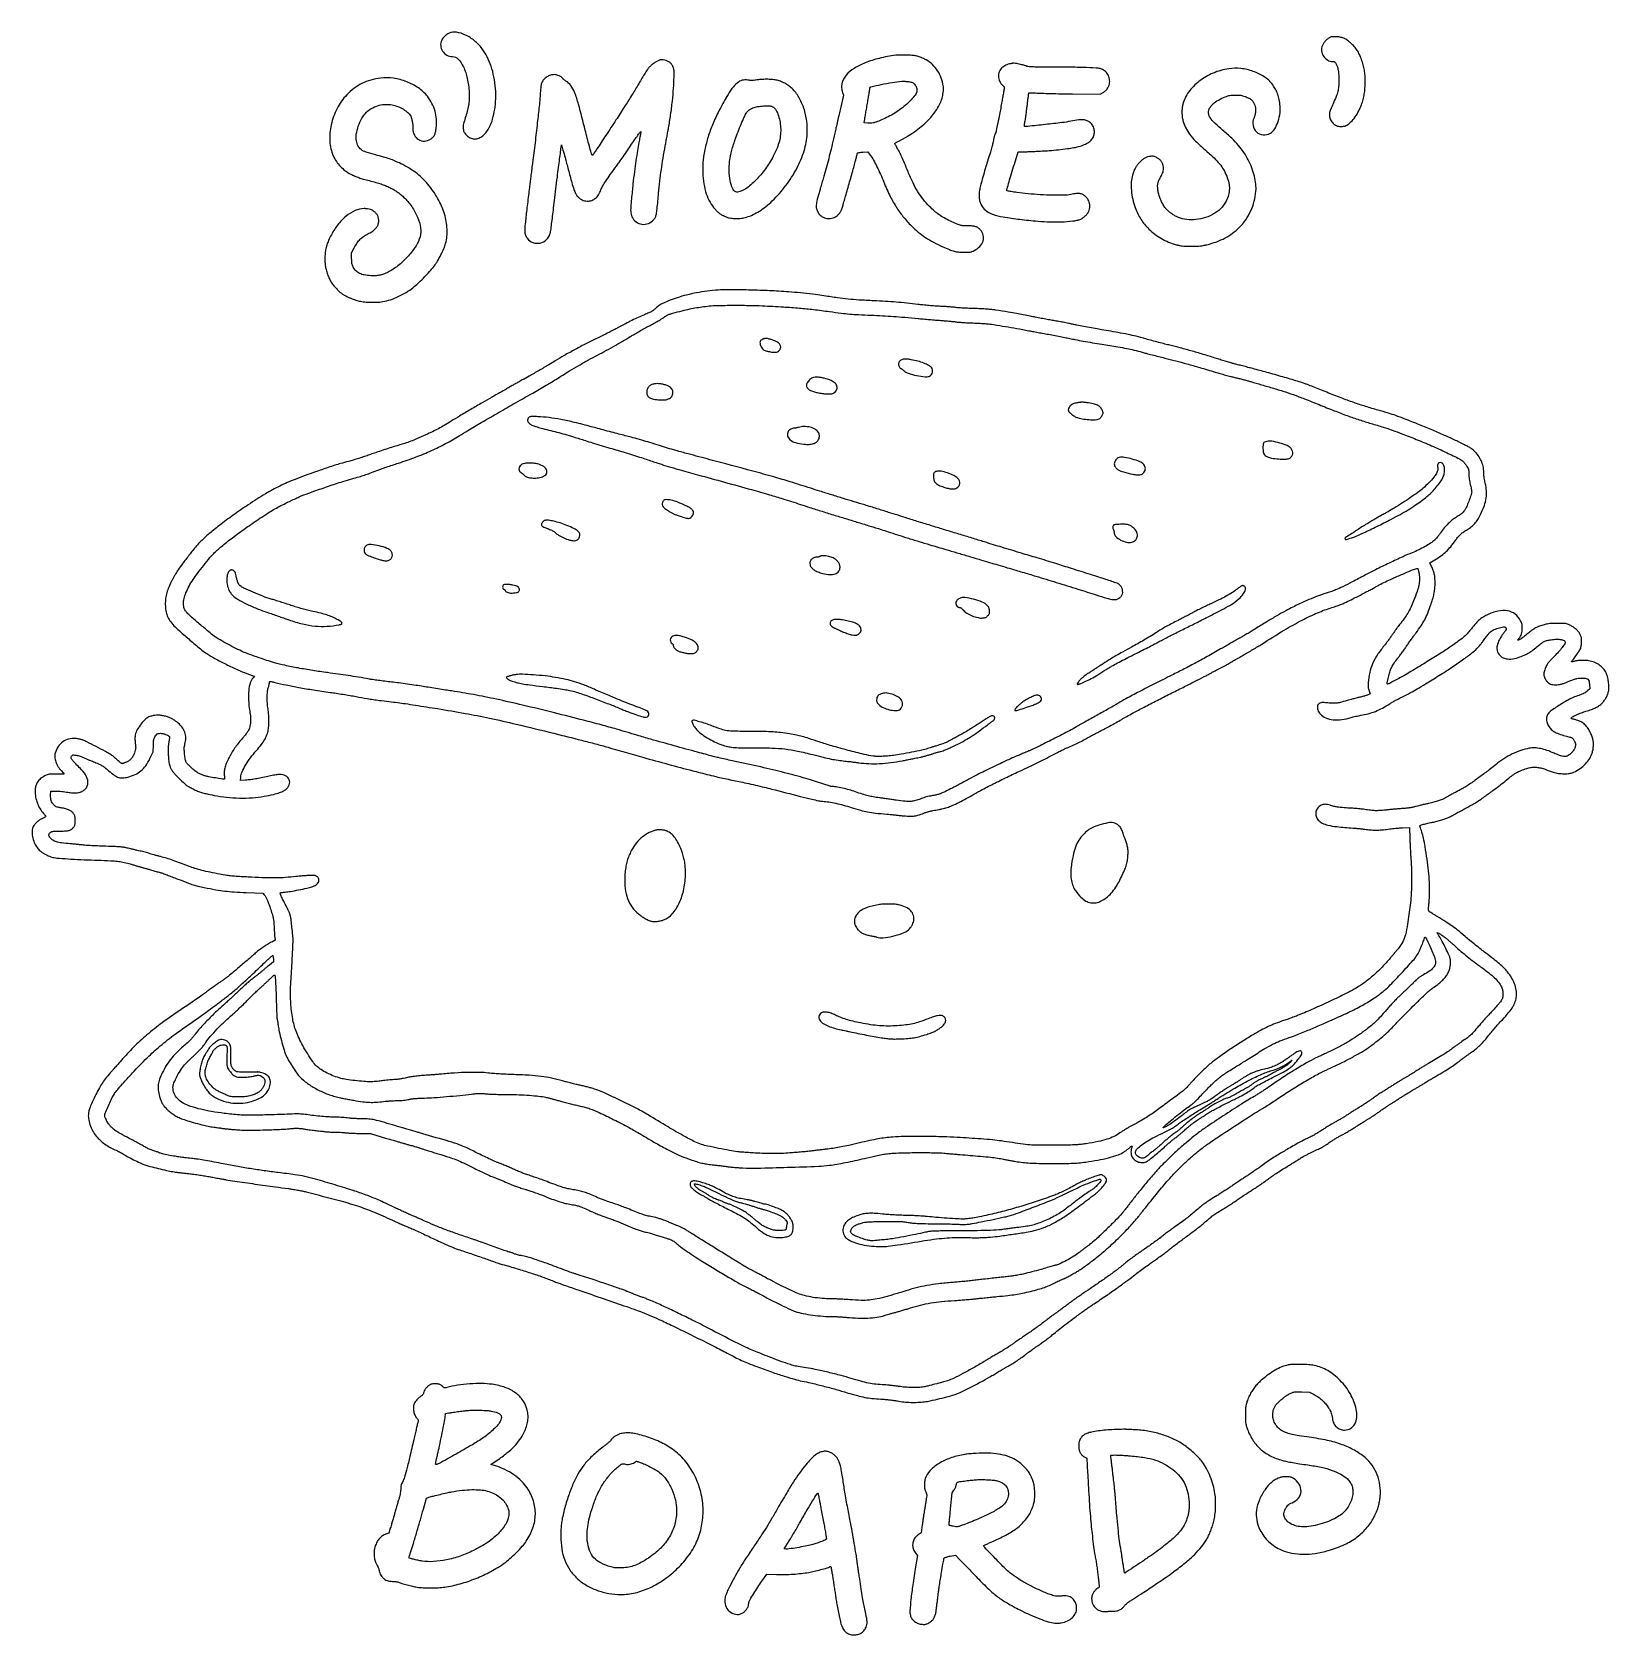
# Model space of a CAD drawing. Extents: x 437 to 3283, y 464 to 3358.
import ezdxf

# ---------------------------------------------------------------- set-up
doc = ezdxf.new("R2010")
doc.units = 0

msp = doc.modelspace()

# ---------------------------------------------------------------- linework, layer by layer
for points in [[(1189.434624, 3356.109589, 0.04212), (1185.307485, 3353.79816, 0.039008), (1181.511255, 3350.773867, 0.040088), (1178.337272, 3347.297684, 0.052301), (1176.067932, 3343.640328, 0.131818), (1174.148713, 3333.591405, 0.126043), (1177.459314, 3323.739262, 0.124241), (1185.152093, 3316.592155, 0.126018), (1195.273602, 3314, -0.210663), (1205.825528, 3309.347736, -0.075312), (1215.18288, 3295.370665, -0.057273), (1222.193051, 3274.57842, -0.037095), (1225.65385, 3249.402324, -0.024917), (1225.78713, 3238.848582, -0.025838), (1224.86176, 3228.462371, -0.024372), (1222.799913, 3217.69859, -0.017909), (1219.514196, 3206, 0.004022), (1216.126741, 3195.11023, 0.029856), (1214.869524, 3189.83218, 0.056541), (1214.629718, 3185.917614, 0.038766), (1215.203992, 3181.5, 0.098317), (1217.831564, 3175.332905, 0.075552), (1222.83038, 3169.962656, 0.074874), (1229.249429, 3166.27952, 0.09313), (1236, 3165.011154, 0.107511), (1243.042782, 3166.543213, 0.066457), (1250.245015, 3171.06986, 0.0577), (1256.959269, 3178.110297, 0.045005), (1262.546773, 3187.09288, 0.049546), (1267.927424, 3201.068747, 0.028697), (1271.702981, 3218.686182, 0.027727), (1273.570161, 3237.620561, 0.032373), (1273.17515, 3255.681393, 0.02536), (1270.200396, 3277.211313, 0.033935), (1265.211935, 3296.281445, 0.036887), (1258.131916, 3313.14762, 0.041732), (1248.889769, 3328.067678, 0.0606), (1235.31532, 3342.376661, 0.062575), (1218.843839, 3352.834636, 0.070769), (1202.516425, 3357.874689, 0.14716)], [(2781.554261, 3349.33073, 0.075157), (2776.937557, 3347.231089, 0.048845), (2772.351677, 3343.564367, 0.047013), (2768.366304, 3338.878109, 0.053805), (2765.53094, 3333.728292, 0.130057), (2764.194202, 3324.040523, 0.115917), (2767.708319, 3314.483352, 0.11637), (2775.096192, 3307.518339, 0.131818), (2784.48258, 3305, -0.038096), (2786.405961, 3304.85324, -0.094962), (2787.729114, 3304.382707, -0.090791), (2788.819553, 3303.441435, -0.032817), (2789.999955, 3301.759678, -0.064269), (2792.317023, 3296.543402, -0.029692), (2794.014557, 3289.302998, -0.025729), (2795.068941, 3280.520256, -0.017717), (2795.39574, 3270.5, -0.021486), (2794.893155, 3259.532406, -0.03976), (2793.400868, 3250.74599, -0.034473), (2790.37709, 3241.517429, -0.012364), (2784.855042, 3228.821845, 0.013944), (2780.169069, 3217.954681, 0.057222), (2778.293553, 3211.041226, 0.087436), (2778.426723, 3205.455694, 0.064276), (2780.41771, 3199.578668, 0.082416), (2784.878971, 3193.32267, 0.094185), (2790.941327, 3189.183697, 0.093948), (2798.112351, 3187.550867, 0.081559), (2805.770263, 3188.522642, 0.09868), (2813.110336, 3192.39735, 0.045341), (2820.885234, 3199.982555, 0.041121), (2828.130572, 3210.026274, 0.037081), (2833.921129, 3221.465184, 0.019115), (2837.749511, 3231.752897, 0.026917), (2840.305248, 3241.2, 0.026229), (2841.874459, 3251.052646, 0.016888), (2842.703477, 3262.591312, 0.013881), (2842.827592, 3274.769638, 0.025029), (2842.153337, 3284.726064, 0.027157), (2840.543557, 3293.994637, 0.020289), (2837.8085, 3304, 0.019871), (2834.271607, 3313.775786, 0.03325), (2830.444114, 3321.631777, 0.035819), (2825.834907, 3328.494314, 0.028343), (2819.940946, 3335.218176, 0.030266), (2812.733135, 3341.719266, 0.052712), (2805.953507, 3346.046194, 0.0585), (2798.94393, 3348.572062, 0.048502), (2791.076574, 3349.617162, 0.007473), (2788.033109, 3349.678625, 0.00883), (2785.154058, 3349.642887, 0.007881), (2782.731036, 3349.531758, 0.053854)], [(1565.314338, 3305.814026, 0.015872), (1563.314017, 3304.623748, 0.006662), (1560.696648, 3302.902065, 0.006584), (1557.944273, 3300.985234, 0.008509), (1555.47228, 3299.150449, 0.042202), (1551.137064, 3295.192958, 0.035585), (1547.250989, 3290.342147, 0.015199), (1541.943605, 3282.132335, 0.001593), (1530.167201, 3262.5, -0.004201), (1518.523261, 3243.316009, -0.00334), (1505.641937, 3222.797529, -0.002859), (1490.597663, 3199.48076, -0.001667), (1472.302837, 3171.681646, 0.000768), (1463.669842, 3158.614988, 0.001212), (1456.308699, 3147.376888, 0.000271), (1449.8764, 3137.49301, 0.052543), (1449.335397, 3136.431646, -0.615213), (1447.797445, 3136.275273, -0.065051), (1445.787989, 3140.553098, -0.014279), (1442.494327, 3151.978221, -0.001269), (1435.096876, 3181, 0.00368), (1422.931672, 3227.783099, 0.027949), (1415.818376, 3249.418776, 0.063455), (1409.106573, 3261.696834, 0.103795), (1400.358049, 3269.636057, -0.022366), (1398.642658, 3270.74726, -0.019505), (1396.950579, 3272.056554, -0.019956), (1395.513415, 3273.362132, -0.053398), (1394.637471, 3274.430537, 0.100699), (1392.189015, 3276.901803, 0.044213), (1388.129666, 3279.124408, 0.043064), (1383.466503, 3280.703438, 0.060179), (1379.100982, 3281.230769, 0.077333), (1372.403947, 3280.188736, 0.063641), (1365.839839, 3277.131879, 0.064389), (1360.329224, 3272.569512, 0.083742), (1356.724513, 3267.11012, 0.04599), (1355.715003, 3264.109675, 0.023492), (1354.980673, 3260.200073, 0.0158), (1354.39521, 3254.753998, 0.00497), (1353.858421, 3246.577085, -0.011564), (1352.620313, 3230.885539, -0.00216), (1349.560802, 3202.181358, -0.002242), (1345.584342, 3167.753352, -0.001766), (1340.978664, 3130.5, -0.00001), (1339.673011, 3120.238591, -0.000007), (1338.16388, 3108.38125, -0.000007), (1336.690632, 3096.80835, -0.000013), (1335.505292, 3087.5, 0.001375), (1334.259043, 3077.495873, 0.000508), (1332.555453, 3063.3875, 0.000503), (1330.726968, 3047.98306, 0.000606), (1329.040429, 3033.5, 0.003214), (1326.331887, 3008.585434, 0.032326), (1325.942877, 2998.14172, 0.079115), (1327.163023, 2991.632571, 0.077252), (1330.348635, 2985.765124, 0.142825), (1340.720865, 2978.115353, 0.143209), (1353.567461, 2977.250086, 0.138845), (1365.148633, 2983.474404, 0.131731), (1372.032959, 2994.96548, 0.035716), (1372.572871, 2997.544046, 0.001036), (1374.054488, 3008.624235, 0.002083), (1375.71789, 3021.683513, 0.001433), (1377.499311, 3036.5, -0.000828), (1379.568697, 3053.889014, -0.000473), (1382.123005, 3074.887, -0.000472), (1384.733031, 3096.009829, -0.000784), (1386.978845, 3113.817448, 0.000187), (1388.908823, 3128.974904, 0.000298), (1390.545974, 3141.93277, 0.000053), (1391.98481, 3153.385682, 0.016168), (1392.071278, 3154.317448, -0.844049), (1392.360964, 3154.349013, -0.001395), (1394.934273, 3145.210619, -0.002427), (1398.563157, 3131.935565, -0.000591), (1404.41743, 3110, 0.002572), (1410.860616, 3086.236086, 0.015789), (1414.629067, 3074.117556, 0.031193), (1417.727878, 3066.693746, 0.066094), (1421.187623, 3061.524189, 0.041663), (1425.144515, 3057.719948, 0.058143), (1429.283889, 3055.088301, 0.06065), (1433.776418, 3053.554557, 0.050965), (1438.782119, 3053.021962, 0.078578), (1446.906403, 3054.272072, 0.096058), (1453.636717, 3057.957935, 0.084686), (1459.095035, 3064.317795, 0.048121), (1463.463956, 3073.499496, -0.045755), (1466.416089, 3079.779941, -0.012552), (1472.192279, 3089.076527, -0.010373), (1480.364476, 3100.975803, -0.004902), (1491.372976, 3116, 0.006508), (1496.422922, 3122.938697, 0.002199), (1503.601382, 3133.171875, 0.002186), (1511.439019, 3144.555808, 0.002508), (1518.823404, 3155.5, -0.002922), (1525.931286, 3166.015634, -0.007314), (1531.275504, 3173.583416, -0.006845), (1535.116908, 3178.708721, -0.793403), (1535.575051, 3178.5, 0.004735), (1534.906517, 3174.997952, 0.000786), (1533.694425, 3168.244491, 0.000645), (1531.99398, 3158.611519, 0.000215), (1529.527995, 3144.5, 0.006259), (1526.495908, 3125.718108, 0.005551), (1523.802517, 3106.099851, 0.004791), (1521.217102, 3083.864173, 0.002747), (1518.503333, 3057, 0.005038), (1517.289887, 3042.776418, 0.025496), (1517.098446, 3034.817431, 0.045505), (1517.750631, 3029.31047, 0.056801), (1519.380769, 3024.429137, 0.126145), (1526.725298, 3015.471243, 0.126504), (1537.466047, 3011.163737, 0.125714), (1549.005569, 3012.559637, 0.123713), (1558.541822, 3019.319894, 0.064731), (1561.663683, 3024.09878, 0.065848), (1563.437502, 3029.489744, 0.021626), (1564.78477, 3038.838459, 0.001312), (1567.532392, 3067, -0.004752), (1569.875493, 3089.418206, -0.006262), (1572.461983, 3109.809595, -0.006199), (1575.58064, 3130.293291, -0.004509), (1579.537008, 3153, 0.000016), (1581.017919, 3161.069842, 0.000011), (1582.661942, 3170.03125, 0.000012), (1584.219226, 3178.522054, 0.000026), (1585.406839, 3185, 0.009947), (1589.212596, 3208.378479, 0.008395), (1592.330078, 3233.250472, 0.008638), (1594.481338, 3256.923075, 0.015312), (1595.318365, 3276.5, 0.003608), (1595.363639, 3285.753293, 0.028287), (1595.11054, 3290.046712, 0.053527), (1594.418143, 3293.108615, 0.033722), (1593, 3296.49335, 0.058107), (1589.918948, 3301.193328, 0.074159), (1586.051094, 3304.629757, 0.073729), (1581.329968, 3306.801622, 0.056618), (1575.729426, 3307.767943, 0.01703), (1572.336375, 3307.848326, 0.043797), (1569.896916, 3307.608713, 0.050399), (1567.742211, 3306.974718, 0.029546)], [(1995.5, 3316.378795, 0.024169), (1965.610286, 3310.679911, 0.036496), (1940.381579, 3302.607105, 0.042924), (1920.285137, 3292.438104, 0.074141), (1906.012264, 3280.361186, 0.063162), (1901.250467, 3273.316218, 0.065535), (1898.470923, 3265.391581, 0.066967), (1897.872284, 3257.17436, 0.071166), (1899.500293, 3249.269251), (1901.280646, 3244.318255), (1895.683703, 3220.409128, 0.000983), (1893.205293, 3209.727248, 0.000636), (1890.376758, 3197.354556, 0.000639), (1887.643633, 3185.257332, 0.00121), (1885.477045, 3175.5, -0.003275), (1881.03057, 3155.858767, -0.004333), (1876.709821, 3138.03649, -0.004559), (1872.274403, 3121.065141, -0.004419), (1867.485536, 3104, 0.000023), (1865.063151, 3095.65071, 0.000014), (1862.208174, 3085.807619, 0.000014), (1859.382643, 3076.063954, 0.000026), (1857.058591, 3068.047213, 0.014245), (1853.045761, 3052.566056, 0.059028), (1852.013882, 3042.978836, 0.094608), (1853.454749, 3035.847251, 0.078288), (1857.474253, 3029.20615, 0.103548), (1864.532092, 3023.684158, 0.098482), (1873.340556, 3021.329395, 0.097604), (1882.445828, 3022.517021, 0.099702), (1890.342518, 3027.070294, 0.045399), (1893.75993, 3030.678317, 0.046369), (1896.442878, 3034.819601, 0.038041), (1898.697964, 3040.063271, 0.017975), (1900.834647, 3047.116316, -0.003883), (1902.078948, 3051.683701, -0.000437), (1904.992411, 3062.024793, -0.00053), (1908.483072, 3074.323372, -0.000431), (1912.250329, 3087.5, 0.00115), (1916.040962, 3100.830888, 0.001314), (1919.603059, 3113.596875, 0.001186), (1922.571532, 3124.444646, 0.007476), (1923.988776, 3130, -0.00435), (1924.904606, 3133.685962, -0.006472), (1925.77586, 3136.89416, -0.003121), (1926.565533, 3139.595924, -0.122328), (1926.88081, 3140.129056, -0.164702), (1927.412322, 3140.396928, -0.004942), (1929.908653, 3140.724484, -0.009326), (1932.894606, 3141.029909, -0.006249), (1936.31886, 3141.272691), (1945.137719, 3141.78727), (1949.607567, 3136.143635, -0.040002), (1954.095838, 3129.438702, -0.011132), (1960.024283, 3118.261249, -0.010796), (1966.396633, 3104.858337, -0.009273), (1972.529561, 3090.5, 0.016013), (1984.162846, 3064.249487, 0.027134), (1995.7581, 3043.196611, 0.030106), (2008.607038, 3025.117769, 0.026958), (2023.98842, 3007.99862, 0.024691), (2036.098277, 2997.039863, 0.024529), (2049.255302, 2987.302643, 0.023432), (2063.870167, 2978.517869, 0.018752), (2080.357231, 2970.413707, 0.010706), (2092.495869, 2965.31086, 0.031076), (2101.151372, 2962.496138, 0.037927), (2109.078851, 2961.08256, 0.023566), (2118.518896, 2960.57686, 0.00563), (2126.093107, 2960.613709, 0.038492), (2129.806878, 2960.960358, 0.054338), (2132.884704, 2961.840698, 0.017548), (2137.216256, 2963.786748, 0.086634), (2147.330899, 2971.164215, 0.117091), (2153.078311, 2980.869425, 0.131473), (2153.495429, 2991.266622, 0.125446), (2148.695449, 3000.694128, 0.057461), (2144.534179, 3004.459346, 0.075571), (2139.974408, 3006.774548, 0.060646), (2134.182708, 3007.935491, 0.024149), (2126.070624, 3008.165909, -0.021538), (2117.839384, 3008.356727, -0.048742), (2111.697723, 3009.370903, -0.038283), (2105.025894, 3011.712886, -0.009155), (2094.350852, 3016.640067, -0.014958), (2082.814489, 3022.65554, -0.025972), (2073.67845, 3028.415174, -0.026811), (2065.387287, 3034.957424, -0.017259), (2056.477661, 3043.360714, -0.026153), (2044.938202, 3056.311646, -0.030282), (2035.409332, 3069.801535, -0.026766), (2026.713289, 3085.684588, -0.014441), (2017.645456, 3106.070595, 0.002564), (2011.27622, 3121.35749, 0.006303), (2006.398223, 3132.504258, 0.008438), (2002.332294, 3141.096432, 0.014152), (1998.593473, 3148.154059, -0.003925), (1996.833229, 3151.318613, -0.005867), (1995.349333, 3154.113843, -0.0027), (1994.130089, 3156.508737, -0.116904), (1994, 3157.057528, -0.248923), (1994.220824, 3157.473603, -0.012357), (1995.56761, 3158.337279, -0.017519), (1997.291493, 3159.302631, -0.011528), (1999.336546, 3160.296538, 0.016165), (2002.15156, 3161.697058, 0.00421), (2006.581255, 3164.130871, 0.004275), (2011.584009, 3166.991116, 0.004357), (2016.505511, 3169.918779, 0.033552), (2041.486393, 3187.469021, 0.047947), (2060.820644, 3206.417976, 0.055209), (2074.054939, 3226.212252, 0.077786), (2080.797428, 3246.304503, 0.009019), (2081.657925, 3251.979957, 0.034787), (2081.881842, 3255.535852, 0.036357), (2081.605489, 3259.011607, 0.010497), (2080.677449, 3264.321812, 0.052514), (2076.253405, 3278.677299, 0.057494), (2069.029756, 3291.330748, 0.059031), (2059.311223, 3301.731083, 0.060921), (2047.527972, 3309.445329, 0.023317), (2039.555258, 3312.923229, 0.039827), (2032.58924, 3314.964865, 0.03421), (2024.690018, 3316.054644, 0.012777), (2013.5, 3316.53779, 0.002915), (2007.536467, 3316.607967, 0.003692), (2002.025, 3316.599984, 0.002923), (1997.406125, 3316.532184, 0.029897)], [(2203, 3301.000676, 0.030345), (2198.322555, 3299.911089, 0.035682), (2194.066516, 3298.304884, 0.037957), (2190.321914, 3296.219737, 0.045457), (2187.171835, 3293.699319, 0.107301), (2182.405773, 3286.60184, 0.104104), (2180.943263, 3278.087331, 0.100531), (2183.032971, 3269.463771, 0.093324), (2188.353611, 3262.077363, -0.022661), (2189.948601, 3260.416053, -0.049341), (2190.975851, 3258.980543, -0.067404), (2191.493226, 3257.71438, -0.114894), (2191.521112, 3256.577363, 0.005022), (2191.221642, 3255.054893, 0.000114), (2189.865622, 3247.766476, 0.000256), (2188.283974, 3239.230285, 0.000173), (2186.489701, 3229.5, -0.002137), (2182.154797, 3206.498869, -0.005139), (2178.697129, 3189.514207, -0.004349), (2175.884732, 3176.926167, -0.062088), (2174.29963, 3172.617541, 0.043066), (2173.664444, 3171.07431, 0.01339), (2172.976702, 3168.660865, 0.013278), (2172.349376, 3165.910752, 0.01426), (2171.885557, 3163.195713, -0.021221), (2170.845715, 3157.580782, -0.011238), (2169.107331, 3150.716275, -0.007577), (2166.373088, 3141.406229, -0.002355), (2161.987173, 3127.5, 0.005579), (2158.187806, 3115.177062, 0.003091), (2153.812003, 3100.058253, 0.002954), (2149.814096, 3085.592482, 0.010035), (2147.453456, 3076.096813, 0.035302), (2146.166687, 3067.75331, 0.038032), (2146.113848, 3059.519339, 0.041), (2147.253817, 3052.055687, 0.065625), (2149.548973, 3046.041791, 0.105765), (2157.787807, 3036.386188, 0.074617), (2170.314463, 3029.466151, 0.046717), (2189.455715, 3024.325357, 0.013853), (2219.5, 3020.051275, 0.005608), (2251.676366, 3016.745096, 0.015017), (2274.670754, 3015.337354, 0.019114), (2294.247018, 3015.476541, 0.016207), (2314.870249, 3017.083096, 0.020718), (2322.51041, 3018.250176, 0.046862), (2328.116687, 3019.90285, 0.053881), (2332.82378, 3022.401378, 0.036812), (2337.576619, 3026.16089, 0.039174), (2341.396134, 3030.263599, 0.058121), (2343.982347, 3034.432579, 0.060981), (2345.45865, 3038.927735, 0.048917), (2345.956076, 3044, 0.047876), (2345.479401, 3048.966789, 0.057997), (2344.064889, 3053.425204, 0.057544), (2341.652875, 3057.466918, 0.046055), (2338.212975, 3061.196195, 0.064667), (2333.051058, 3064.762169, 0.084313), (2327.587198, 3066.495293, 0.065463), (2320.837859, 3066.550585, 0.024571), (2311.5, 3064.931528, -0.049782), (2300.020762, 3063.531886, -0.009878), (2279.300497, 3063.488533, -0.010828), (2256.153019, 3064.399125, -0.013105), (2234.5, 3066.291675, -0.001622), (2214.098823, 3068.681964, -0.009695), (2203.497621, 3070.167954, -0.00959), (2196.900432, 3071.353681, -0.357618), (2196, 3072.451604, -0.068726), (2196.336827, 3074.890542, -0.00122), (2199.964837, 3087.655628, -0.003018), (2204.341615, 3102.573297, -0.001965), (2209.567642, 3119.75), (2216.432872, 3142), (2227.966436, 3142.111783, 0.002053), (2232.602205, 3142.175752, 0.002414), (2236.993266, 3142.275594, 0.002119), (2240.701711, 3142.393566, 0.014992), (2242.5, 3142.512465, -0.009759), (2244.375802, 3142.656219, -0.001046), (2248.73125, 3142.895475, -0.001287), (2253.919545, 3143.156199, -0.001036), (2259.5, 3143.410643, 0.010081), (2272.669238, 3144.250049, 0.005177), (2289.13321, 3145.805045, 0.00514), (2305.268371, 3147.665596, 0.012236), (2317.205364, 3149.464247, 0.030183), (2328.408401, 3152.139067, 0.041446), (2338.032999, 3155.956064, 0.047818), (2345.619202, 3160.669727, 0.083861), (2350.653873, 3166.053154, 0.096051), (2353.567419, 3173.079319, 0.084908), (2353.822589, 3181.009935, 0.08505), (2351.42863, 3188.562961, 0.096857), (2346.724422, 3194.503889, 0.075129), (2340.940178, 3198.113979, 0.084106), (2334.567326, 3199.674714, 0.051896), (2325.785631, 3199.399409, 0.01235), (2311.325814, 3197.069789, -0.015989), (2295.569858, 3194.648851, -0.002779), (2265.658765, 3191.196078, -0.001136), (2233.839123, 3187.775216, -0.063581), (2227.882875, 3187.907263, -0.400304), (2227.675858, 3188.173945, -0.003845), (2227.967599, 3190.836821, -0.009845), (2228.402736, 3194.004758, -0.005901), (2229.037898, 3197.75, 0.008797), (2229.868276, 3202.824409, 0.002701), (2230.945254, 3210.510938, 0.002702), (2232.057773, 3219.127814, 0.002958), (2233.042476, 3227.5, -0.002789), (2233.948094, 3235.222289, -0.004367), (2234.822171, 3241.853732, -0.001314), (2235.644223, 3247.586877, -0.146262), (2235.966113, 3248.278661, -0.214158), (2236.605277, 3248.566306, -0.003646), (2240.543672, 3248.541285, -0.008597), (2245.192876, 3248.397863, -0.005527), (2250.578661, 3248.079263, 0.010026), (2258.794023, 3247.667414, 0.00155), (2275.098107, 3247.228089, 0.001728), (2294.336272, 3246.835886, 0.001501), (2314.5, 3246.555091), (2364.5, 3246.008977), (2369.713548, 3249.003898, 0.047028), (2373.8975, 3251.96195, 0.057674), (2377.144801, 3255.47449, 0.057289), (2379.519741, 3259.656202, 0.045505), (2381.110639, 3264.603783, 0.09849), (2381.31686, 3273.261399, 0.091444), (2378.229644, 3281.59158, 0.091992), (2372.395434, 3288.23332, 0.101227), (2364.74888, 3292.06762, 0.054957), (2357.425931, 3293.198579, 0.002878), (2333.649006, 3294.094708, 0.004522), (2305.324164, 3294.742672, 0.00328), (2273.780794, 3294.971925, -0.000952), (2249.332553, 3295.035773, -0.010138), (2239.387234, 3295.28238, -0.024842), (2233.793373, 3295.813934, -0.08227), (2230.280794, 3296.933625, 0.058053), (2226.808501, 3298.227847, 0.006149), (2218.381137, 3300.187769, 0.003105), (2209.470487, 3302.086968, 0.162463), (2207.749555, 3301.882381, -0.063514), (2207.55283, 3301.818588, -0.000792), (2206.251432, 3301.574863, -0.002322), (2204.742704, 3301.302025, -0.001517)], [(1066.001748, 3274.915598, 0.038007), (1048.033118, 3271.332414, 0.045514), (1031.915062, 3265.19601, 0.046703), (1017.516327, 3256.406145, 0.043844), (1004.665071, 3244.927404, 0.070153), (987.19517, 3220.145838, 0.064327), (976.62115, 3190.767574, 0.067032), (974.132496, 3160.906295, 0.091674), (980.36409, 3134.7114, 0.04347), (985.913552, 3124.631761, 0.042764), (993.149185, 3115.603812, 0.042376), (1001.883571, 3107.86585, 0.041063), (1011.886372, 3101.619661, 0.015039), (1019.301625, 3098.073801, 0.019851), (1026.267995, 3095.321416, 0.016641), (1034.321048, 3092.801195, 0.006949), (1045.32818, 3089.918747, -0.007482), (1057.124512, 3086.816185, -0.014214), (1066.501172, 3083.909709, -0.016635), (1074.622892, 3080.831587, -0.016769), (1082.5, 3077.227808, -0.011408), (1090.163716, 3073.185029, -0.023985), (1095.878572, 3069.632305, -0.024844), (1101.100916, 3065.630557, -0.013186), (1107.176704, 3060.194496, -0.051304), (1121.851175, 3043.191489, -0.054197), (1132.445593, 3023.854477, -0.059642), (1137.810382, 3004.75169, -0.105914), (1136.892827, 2988.5, -0.076087), (1129.646949, 2972.244869, -0.038668), (1116.095072, 2954.362652, -0.037628), (1099.10807, 2937.898192, -0.04961), (1081.261609, 2925.808369, -0.025435), (1072.81566, 2921.776078, -0.042562), (1065.324136, 2919.380536, -0.042565), (1057.535515, 2918.288188, -0.025443), (1048.177578, 2918.256483, -0.031805), (1036.364017, 2919.574101, -0.068407), (1027.661697, 2922.373845, -0.085195), (1021.266809, 2926.918451, -0.077714), (1016.511727, 2933.469627, -0.020838), (1014.818348, 2937.151537, -0.050765), (1013.970955, 2940.012505, -0.038588), (1013.596899, 2943.418713, -0.00806), (1013.5, 2949.429295), (1013.5, 2959.5), (1018.245578, 2968.545422, -0.025167), (1023.546186, 2977.52019, -0.046511), (1028.846366, 2984.117969, -0.050468), (1034.957626, 2989.267753, -0.035961), (1042.69808, 2993.776877, 0.027851), (1050.60643, 2998.213765, 0.055342), (1056.197419, 3002.71224, 0.06878), (1059.862066, 3007.579704, 0.075973), (1061.916999, 3013.100186, 0.05725), (1062.423308, 3018.690837, 0.071152), (1061.560922, 3023.834287, 0.071417), (1059.295364, 3028.515045, 0.058244), (1055.664598, 3032.741514, 0.04367), (1051.499878, 3035.956645, 0.061849), (1047.281036, 3037.976937, 0.055496), (1042.357047, 3039.037701, 0.027787), (1035.987429, 3039.329291, 0.104081), (1019.776569, 3035.751357, 0.066125), (1003.303045, 3025.498779, 0.057935), (988.047118, 3009.648549, 0.04612), (975.460386, 2989.5, 0.016423), (970.88427, 2979.609967, 0.030971), (967.964464, 2971.31889, 0.033285), (966.22062, 2963.142601, 0.022608), (965.285499, 2953.66801, 0.020342), (965.174927, 2944.818486, 0.028257), (965.845375, 2936.920156, 0.028434), (967.397355, 2929.185864, 0.020989), (969.951981, 2920.834521, 0.024717), (973.129917, 2913.064726, 0.033227), (976.801714, 2906.408637, 0.031929), (981.443496, 2900.100418, 0.020415), (987.575676, 2893.371482, 0.012315), (992.315234, 2888.809471, 0.030144), (996.073472, 2885.761525, 0.029985), (1000.182714, 2883.17841, 0.01207), (1006.075676, 2880.132166, 0.01343), (1010.687849, 2878.038657, 0.009692), (1015.93473, 2875.943848, 0.0098), (1021.003801, 2874.145738, 0.020885), (1025, 2872.998728, 0.029787), (1034.251105, 2871.332589, 0.017189), (1045.527924, 2870.380141, 0.01716), (1056.909694, 2870.202914, 0.028299), (1066.5, 2870.926719, 0.038778), (1080.024698, 2873.80135, 0.030414), (1094.127403, 2878.913421, 0.029114), (1108.165282, 2885.987375, 0.027876), (1121.5, 2894.737743, 0.025607), (1131.097083, 2902.621036, 0.01141), (1142.940861, 2913.916175, 0.011426), (1154.292228, 2925.777461, 0.024744), (1162.334661, 2935.5, 0.026382), (1168.513481, 2944.75076, 0.016903), (1174.734309, 2956.075437, 0.016972), (1179.988266, 2967.39454, 0.036434), (1183.084693, 2976.5, 0.0758), (1185.763519, 3002.252962, 0.06122), (1181.055274, 3029.689438, 0.056224), (1169.222052, 3057.325071, 0.046291), (1150.850594, 3083.643439, 0.026837), (1140.512811, 3094.616625, 0.027514), (1129.140975, 3104.322624, 0.02692), (1116.534092, 3112.904712, 0.023476), (1102.5, 3120.515464, 0.013286), (1092.064649, 3125.218253, 0.016274), (1082.070388, 3129.029119, 0.014214), (1070.816468, 3132.551308, 0.007048), (1056.361324, 3136.409008, -0.017992), (1039.530176, 3141.29776, -0.079201), (1030.374616, 3146.026296, -0.120454), (1025.136805, 3152.292538, -0.069608), (1022.05289, 3161.677251, -0.082704), (1021.887691, 3173.94142, -0.046558), (1025.50275, 3188.424215, -0.045712), (1031.904698, 3202.419506, -0.065216), (1040.170423, 3213.278386, -0.066748), (1049.062289, 3220.131409, -0.05376), (1060.110715, 3225.011192, -0.053197), (1072.075609, 3227.463976, -0.061865), (1083.678526, 3227.142851, -0.044479), (1094.336608, 3224.533042, -0.04129), (1104.647389, 3220.032347, -0.043786), (1113.300511, 3214.342986, -0.082974), (1118.886194, 3208.177351, -0.057223), (1121.063717, 3203.739931, -0.034377), (1122.648355, 3198.083486, -0.029586), (1123.638079, 3191.31813, -0.019789), (1124.002153, 3183.5, 0.116106), (1126.780197, 3172.055711, 0.14185), (1134.268668, 3164.035659, 0.145155), (1144.739092, 3161.367187, 0.123449), (1155.723422, 3164.57824, 0.069175), (1159.847538, 3167.833452, 0.074126), (1162.814914, 3172.020914, 0.060331), (1164.841106, 3177.60634, 0.028696), (1166.137936, 3185.1562, 0.044968), (1166.496662, 3200.847312, 0.051675), (1163.958508, 3215.609234, 0.052178), (1158.478654, 3229.417412, 0.047392), (1150.111212, 3242.279395, 0.074788), (1134.035588, 3257.255957, 0.05771), (1112.817418, 3268.449181, 0.056731), (1089.190236, 3274.653542, 0.066174)], [(1743, 3271.455725, -0.010815), (1738.995548, 3270.909922, -0.019993), (1735.721094, 3270.667651, -0.024616), (1733.065786, 3270.70841, -0.049476), (1731, 3271.049088, 0.104921), (1720.89134, 3271.58777, 0.109647), (1711.611832, 3267.943054, 0.078746), (1702.513839, 3259.470011, 0.031067), (1692.801874, 3245.324827, 0.013737), (1677.92159, 3218.852151, 0.020177), (1666.448893, 3194.749891, 0.02225), (1657.825538, 3171.799771, 0.024306), (1651.560737, 3148.835473, 0.009914), (1649.035722, 3136.243029, 0.020647), (1647.671058, 3126.328039, 0.021402), (1647.156001, 3116.561973, 0.011508), (1647.314298, 3104.5, 0.029575), (1649.276128, 3083.970488, 0.041931), (1653.603641, 3066.149209, 0.046917), (1660.311931, 3050.95619, 0.056681), (1669.402041, 3038.298391, 0.024478), (1674.040131, 3033.656473, 0.033369), (1678.675272, 3029.983123, 0.033384), (1683.756176, 3026.960257, 0.024534), (1689.739645, 3024.281786, 0.055536), (1697.668539, 3022.165071, 0.034446), (1707.282642, 3021.384087, 0.033894), (1717.169449, 3021.934081, 0.045248), (1725.950674, 3023.840353, 0.033665), (1737.881054, 3028.488407, 0.030915), (1749.438587, 3034.81164, 0.028652), (1760.914401, 3042.999456, 0.021397), (1772.604245, 3053.247991, 0.040502), (1797.20976, 3080.895059, 0.041459), (1816.822417, 3111.940981, 0.043802), (1830.067913, 3143.890734, 0.061563), (1835.662747, 3174.208496, 0.047165), (1834.849155, 3197.615172, 0.047904), (1829.656907, 3220.328169, 0.050412), (1820.622698, 3240.492487, 0.067706), (1808.406844, 3256.325118, 0.042245), (1802.459912, 3261.273385, 0.031541), (1795.168727, 3265.708537, 0.031202), (1787.27108, 3269.245332, 0.03812), (1779.5, 3271.500648, 0.035282), (1772.051014, 3272.517891, 0.016606), (1762.33682, 3272.828637, 0.016389), (1752.12234, 3272.481147, 0.022582)], [(2596.5, 3291.891499, 0.064441), (2568.359327, 3284.048136, 0.065008), (2543.233751, 3269.314537, 0.069266), (2524.108966, 3249.681797, 0.095079), (2513.536106, 3227.477311, 0.040515), (2512.383732, 3220.914484, 0.025712), (2512.062126, 3213.154331, 0.025517), (2512.542427, 3205.29258, 0.036192), (2513.826631, 3198.407249, 0.049063), (2518.576886, 3185.585046, 0.048671), (2525.744554, 3173.897076, 0.036883), (2536.741272, 3161.386933, 0.014205), (2553.709214, 3145.657079, -0.009865), (2570.02116, 3130.796448, -0.031169), (2580.09357, 3119.981747, -0.041939), (2587.042485, 3109.905374, -0.033206), (2592.842239, 3098.005834, -0.041511), (2596.638666, 3085.911005, -0.060889), (2597.745483, 3074.829198, -0.062815), (2596.145746, 3064.065734, -0.047799), (2591.846804, 3052.933759, -0.039149), (2587.320135, 3045.421672, -0.043597), (2581.820538, 3038.993612, -0.042149), (2575.120288, 3033.444527, -0.032687), (2567.003891, 3028.55617, -0.050222), (2550.269746, 3021.942385, -0.055233), (2533.081468, 3019.068424, -0.058615), (2516.633476, 3020.08582, -0.072277), (2502.077551, 3024.960852, -0.025183), (2496.432595, 3028.176727, -0.021537), (2490.826706, 3032.105286, -0.022232), (2485.850673, 3036.286178, -0.03792), (2482.144565, 3040.250434, -0.041494), (2478.295332, 3045.962076, -0.023054), (2474.534482, 3053.477678, -0.022795), (2471.391521, 3061.526256, -0.032833), (2469.418511, 3068.911308, -0.026319), (2468.274334, 3076.869328, -0.055042), (2468.398068, 3083.11723, -0.06095), (2469.851417, 3088.77303, -0.03986), (2472.80177, 3094.834976, 0.017525), (2476.027591, 3100.773874, 0.040671), (2477.912364, 3105.475812, 0.050948), (2478.762172, 3109.708574, 0.048067), (2478.763348, 3114.11108, 0.063205), (2477.582482, 3119.341742, 0.063188), (2475.132314, 3124.112087, 0.0624), (2471.535516, 3128.169142, 0.059005), (2466.984561, 3131.302356, 0.018146), (2463.761974, 3132.854224, 0.051691), (2461.392441, 3133.611182, 0.052085), (2458.928113, 3133.863029, 0.018644), (2455.394333, 3133.723316, 0.050691), (2450.009833, 3132.754095, 0.055784), (2445.111793, 3130.735911, 0.049335), (2440.318177, 3127.450197, 0.028456), (2435.22545, 3122.644864, 0.030239), (2431.257226, 3117.905504, 0.034647), (2428.083342, 3112.924744, 0.031396), (2425.3977, 3107.149925, 0.018604), (2422.8972, 3099.974777, 0.060752), (2420.694101, 3087.642169, 0.033793), (2420.879732, 3072.351704, 0.032495), (2423.224416, 3056.257527, 0.037608), (2427.575992, 3041.394337, 0.022791), (2432.464303, 3030.009657, 0.029521), (2438.012379, 3020.095017, 0.030205), (2444.576425, 3011.084487, 0.025807), (2452.513397, 3002.419668, 0.03127), (2463.334244, 2993.022674, 0.033107), (2475.046001, 2985.24227, 0.032833), (2487.773995, 2979.022415, 0.029741), (2501.629577, 2974.285229, 0.013832), (2507.805996, 2972.758625, 0.028848), (2512.699757, 2971.984092, 0.020688), (2518.573418, 2971.643524, 0.004207), (2529, 2971.558721, 0.004562), (2539.202859, 2971.654677, 0.018961), (2545.34726, 2972.001867, 0.025113), (2550.574115, 2972.762861, 0.012843), (2557.044085, 2974.212909, 0.025484), (2574.79467, 2979.647811, 0.03548), (2589.969886, 2986.406566, 0.037637), (2603.33236, 2994.88081, 0.034969), (2615.627636, 3005.45588, 0.046283), (2627.201105, 3019.250528, 0.043821), (2636.281657, 3035.184696, 0.043532), (2642.496047, 3052.565278, 0.044327), (2645.559777, 3070.654061, 0.047596), (2645.35651, 3083.408811, 0.031722), (2642.817565, 3097.812507, 0.029977), (2638.226946, 3112.767217, 0.029195), (2631.847135, 3127.202538, 0.029214), (2623.795824, 3140.852066, 0.029389), (2614.223214, 3153.441546, 0.02512), (2601.936953, 3166.391824, 0.013271), (2585.5, 3181.248245, -0.00884), (2572.267926, 3192.996589, -0.03743), (2565.032197, 3200.72912, -0.065605), (2561.272708, 3206.911226, -0.10442), (2560.003738, 3212.945781, -0.133577), (2562.098608, 3220.622427, -0.071552), (2568.28244, 3228.350573, -0.058547), (2577.877197, 3235.436731, -0.040322), (2590.125726, 3241.181703, -0.013746), (2595.0286, 3242.86369, -0.032315), (2598.78736, 3243.777079, -0.030315), (2602.773616, 3244.230112, -0.010819), (2608.5, 3244.407204, -0.010107), (2614.208622, 3244.344782, -0.030458), (2618.083841, 3243.987076, -0.034247), (2621.634706, 3243.187772, -0.015681), (2626.142889, 3241.687611, -0.031732), (2633.026983, 3238.646011, -0.061096), (2637.990562, 3235.239141, -0.072843), (2641.410658, 3231.193502, -0.068473), (2643.614812, 3226.253057, -0.049551), (2644.661199, 3220.627053, -0.037143), (2644.72814, 3214.322256, -0.037519), (2643.869352, 3208.167495, -0.055309), (2642.133097, 3203, 0.152062), (2640.334463, 3189.539564, 0.164473), (2646.604193, 3177.925311, 0.166682), (2658.556234, 3172.595865, 0.156042), (2671.636651, 3175.527388, 0.126416), (2679.472621, 3183.303389, 0.054097), (2685.663612, 3196.81487, 0.051272), (2689.192381, 3212.66115, 0.063801), (2689.029968, 3227.739521, 0.023366), (2686.941715, 3238.903034, 0.034501), (2683.991583, 3248.419091, 0.037624), (2680.000907, 3256.791129, 0.037253), (2674.789079, 3264.5, 0.082705), (2660.342122, 3277.606756, 0.058867), (2640.662754, 3287.214223, 0.056741), (2618.448063, 3292.256667, 0.063325)], [(2025.788068, 3267.113422, -0.071488), (2028.244195, 3265.307043, -0.04072), (2030.658526, 3262.512537, -0.040702), (2032.590166, 3259.360449, -0.070864), (2033.57318, 3256.461611, -0.21581), (2030.61996, 3244.375621, -0.044643), (2015.256148, 3228.014807, -0.042413), (1993.691295, 3211.864377, -0.041563), (1969.568038, 3199.459734, -0.007133), (1960.154978, 3195.726042, -0.032601), (1954.533113, 3193.99825, -0.050182), (1949.978109, 3193.390166, -0.036289), (1944.856902, 3193.5957), (1938.771921, 3194.284137), (1939.289636, 3198.392068, -0.008822), (1939.684631, 3201.135225, -0.00055), (1941.004638, 3209.224545, -0.000813), (1942.603708, 3218.858688, -0.000603), (1944.400938, 3229.5, 0.000358), (1946.162171, 3239.897165, 0.000577), (1947.645963, 3248.757167, 0.000082), (1948.954286, 3256.633165, 0.040067), (1948.997263, 3257.14142, -0.347991), (1950.840375, 3259.44865, -0.004871), (1969.42698, 3263.551415, -0.012912), (1988.913412, 3267.131372, -0.018039), (2006.5, 3269.248253, -0.035835), (2010.870727, 3269.301053, -0.012669), (2017.11289, 3268.769839, -0.00993), (2023.197849, 3267.973734, -0.085569)], [(1773.106664, 3223.444842, -0.133618), (1778.268827, 3218.703682, -0.04761), (1782.815515, 3209.687626, -0.042818), (1786.174321, 3198.279821, -0.037583), (1787.730924, 3185.95416, -0.035089), (1787.481473, 3173.264088, -0.04057), (1785.425396, 3161.350401, -0.035756), (1781.205317, 3148.762533, -0.019318), (1774.334254, 3133.921254, -0.039976), (1760.386489, 3111.280072, -0.037648), (1742.7563, 3090.656027, -0.039436), (1724.715221, 3075.167722, -0.124956), (1710.06085, 3069.281336, -0.096854), (1706.882267, 3069.471558, -0.127031), (1704.347673, 3070.87466, -0.086564), (1702.158573, 3073.816064, -0.027277), (1699.952731, 3078.855883, -0.050699), (1695.89806, 3094.301945, -0.042983), (1694.725963, 3111.141815, -0.038586), (1696.460094, 3129.623669, -0.027103), (1701.121169, 3150, -0.01403), (1704.531158, 3160.751401, -0.006791), (1709.463007, 3174.313964, -0.006635), (1715.101855, 3188.613176, -0.008163), (1720.756138, 3201.79462, -0.006114), (1723.984589, 3208.764606, -0.031367), (1726.05925, 3212.484844, -0.053162), (1728.028177, 3214.931386, -0.046104), (1730.559017, 3217.040605, -0.011571), (1732.408507, 3218.251005, -0.009765), (1734.418628, 3219.447276, -0.009885), (1736.295531, 3220.466611, -0.026859), (1737.674339, 3221.089059, -0.049305), (1746.220316, 3223.470925, -0.02673), (1757.062517, 3224.776471, -0.024776), (1767.333697, 3224.949534, -0.111599)], [(1675, 2892.312632, 0.01279), (1654.898788, 2890.28484, 0.014875), (1635.921806, 2887.302773, 0.015595), (1618.00946, 2883.357306, 0.01763), (1601.105001, 2878.436864, 0.010202), (1586.778116, 2873.386525, 0.023763), (1576.330074, 2868.884827, 0.031357), (1568.439733, 2864.398097, 0.046463), (1562.220694, 2859.444759, -0.026299), (1558.591665, 2856.30739, -0.034848), (1554.965993, 2853.876604, -0.024082), (1550.118725, 2851.397343, -0.006132), (1542.028506, 2847.858266, 0.006924), (1530.463506, 2842.777305, 0.00765), (1519.425056, 2837.538748, 0.006862), (1507.582821, 2831.491626, 0.003967), (1493.5, 2823.911485, -0.006733), (1486.9047, 2820.408451, -0.002398), (1477.393431, 2815.577205, -0.002379), (1466.903582, 2810.374359, -0.002805), (1456.924447, 2805.553082, 0.007212), (1437.60045, 2796.006009, 0.005622), (1416.872437, 2785.094757, 0.005727), (1397.151623, 2774.135032, 0.009822), (1381, 2764.489654, -0.006256), (1369.368407, 2757.430498, -0.001924), (1351.648603, 2747.069218, -0.001943), (1333.78184, 2736.806576, -0.005868), (1321.5, 2730.00481, 0.003866), (1317.419545, 2727.766328, 0.001268), (1311.44375, 2724.407819, 0.001263), (1304.82951, 2720.646322, 0.001428), (1298.5, 2717.001542, -0.00134), (1291.501398, 2712.96985, -0.000701), (1282.765625, 2707.984814, -0.000697), (1273.792041, 2702.897279, -0.001068), (1266, 2698.515887, 0.003736), (1249.27752, 2688.995213, 0.001938), (1228.532247, 2676.870483, 0.00193), (1208.164908, 2664.754261, 0.004315), (1192.798239, 2655.35104, -0.006184), (1180.612974, 2647.957065, -0.010018), (1170.054015, 2642.009194, -0.01027), (1159.455714, 2636.59328, -0.006954), (1147.171853, 2630.840623, -0.003524), (1130.717259, 2623.551166, -0.013156), (1120.222624, 2619.314843, -0.012604), (1109.304694, 2615.549008, -0.003041), (1091.038875, 2609.881607, 0.00345), (1079.489048, 2606.287626, 0.002524), (1066.714545, 2602.144504, 0.00255), (1054.652266, 2598.096639, 0.005639), (1045.5, 2594.857605, -0.006915), (1036.883554, 2591.832921, -0.004237), (1026.646875, 2588.493971, -0.004246), (1016.454595, 2585.359786, -0.007544), (1008, 2582.976631, 0.003307), (993.547285, 2579.034641, 0.008295), (983.075623, 2575.915716, 0.005937), (970.893434, 2571.906471, 0.001033), (948, 2564.016753, 0.009667), (911.2439, 2550.462982, 0.020775), (883.604348, 2538.313188, 0.021657), (857.787542, 2524.242704, 0.01147), (827, 2504.714385, 0.007925), (799.683511, 2485.863572, 0.009744), (774.82554, 2467.379694, 0.010637), (753.973138, 2450.512364, 0.025127), (739.373229, 2436.865926, 0.02168), (731.519426, 2428.010838, 0.004672), (718.746148, 2411.982077, 0.004951), (706.164381, 2395.554674, 0.016824), (698.437159, 2384.5, 0.010176), (696.088247, 2380.72041, 0.00528), (693.302468, 2375.9125, 0.005247), (690.543796, 2370.911526, 0.007954), (688.260046, 2366.5, 0.018585), (682.480428, 2353.71666, 0.036485), (679.028842, 2343.106525, 0.041031), (677.397475, 2332.969231, 0.031466), (677.233236, 2321.745954, 0.040633), (678.639716, 2310.945883, 0.056856), (681.738456, 2301.72844, 0.054299), (686.961354, 2293.140339, 0.033152), (694.80386, 2284.219603, 0.016796), (705.193987, 2274.54482, 0.003502), (724.096226, 2258.325142, 0.00287), (743.264299, 2242.29695, 0.027447), (751.837536, 2235.969544, 0.021532), (766.465177, 2227.243659, 0.008751), (787.067128, 2216.588432, 0.008773), (808.094879, 2206.630816, 0.020747), (824.168811, 2200.15044, -0.000904), (827.571404, 2198.933219, -0.000956), (830.905916, 2197.726345, -0.000911), (833.774996, 2196.675792, -0.004367), (835.40452, 2196.059536), (838.309039, 2194.932005), (835.708134, 2192.216003, 0.117644), (830.512416, 2183.33901, 0.047997), (827.72443, 2169.543528, 0.040097), (827.320563, 2152.240366, 0.026412), (829.499923, 2132.44026, -0.024684), (830.88471, 2120.246545, -0.041758), (830.681849, 2109.973677, -0.050377), (828.916769, 2101.436562, -0.072752), (825.570688, 2094.50608, -0.01569), (823.785422, 2092.039062, -0.005563), (821.083033, 2088.620536, -0.005515), (818.030261, 2084.92988, -0.006464), (815.051978, 2081.5, 0.016457), (808.383758, 2073.503351, 0.015419), (802.103522, 2064.913529, 0.015675), (796.4758, 2056.116599, 0.01885), (791.767614, 2047.5, 0.017783), (787.188918, 2037.43213, 0.038698), (784.569802, 2029.364337, 0.047527), (783.539157, 2022.132608, 0.045911), (783.872909, 2014.75, -0.036118), (784.143688, 2010.572669, -0.354338), (783.098282, 2009.302261, -0.090829), (780.450457, 2009.249235, -0.001917), (767.484994, 2011.407794, -0.004614), (755.901809, 2013.492075, -0.020094), (749.11158, 2015.063681, -0.029548), (743.816819, 2016.85781, -0.020189), (738.031855, 2019.484058, -0.047188), (732.511114, 2022.951706, -0.016608), (725.279831, 2028.899962, -0.016331), (718.51162, 2035.258854, -0.05363), (714.676159, 2040.033465, -0.079124), (713.908305, 2041.792084, -0.017323), (713.188412, 2045.024837, -0.015317), (712.526933, 2049.2907, -0.008051), (711.953263, 2054.626359, -0.005746), (711.399771, 2061.572895, -0.025883), (711.333547, 2065.643876, -0.038134), (711.698823, 2068.899877, -0.024568), (712.591122, 2072.592894, 0.070549), (714.232628, 2083.807969, 0.089826), (712.418405, 2094.086713, 0.083888), (706.960586, 2103.591208, 0.053592), (697.838517, 2112.52678, 0.023499), (692.091153, 2116.638567, 0.034933), (686.675853, 2119.626382, 0.035004), (680.905682, 2121.827043, 0.023725), (674.081067, 2123.547405, 0.025968), (667.377977, 2124.543844, 0.035848), (661.298076, 2124.689696, 0.03738), (655.462718, 2123.971836, 0.032318), (649.5, 2122.374498, 0.101619), (641.844681, 2117.900435, 0.040997), (633.488851, 2109.063212, 0.040937), (626.483053, 2098.681572, 0.076929), (622.943437, 2089.22754, 0.027322), (622.470738, 2086.101198, 0.024155), (622.315509, 2082.810089, 0.019501), (622.471686, 2078.92388, 0.009144), (622.961352, 2073.914973, -0.007289), (623.594206, 2067.680264, -0.04297), (623.596479, 2064.398228, -0.051645), (623.029178, 2061.4227, -0.0133), (621.497299, 2056.771964, -0.042181), (618.650438, 2050.549778, -0.057104), (615.023125, 2045.548572, -0.062219), (610.641412, 2041.820776, -0.06588), (605.558116, 2039.370977, 0.000785), (603.533014, 2038.701925, 0.000945), (601.631354, 2038.06635, 0.000805), (600.031358, 2037.525363, 0.006359), (599.293303, 2037.263972, -0.244061), (598.525359, 2037.360988, -0.010987), (596.298665, 2038.972264, -0.01632), (593.675646, 2041.097788, -0.010735), (590.793303, 2043.703929, 0.017394), (583.794309, 2049.864843, 0.030501), (577.543776, 2054.384327, 0.019196), (569.078601, 2059.306349, 0.003284), (552.57896, 2067.93211, 0.00283), (535.80168, 2076.443472, 0.022683), (527.886825, 2079.96346, 0.044014), (521.911731, 2081.714891, 0.029956), (514.890801, 2082.68476, 0.082795), (502.723104, 2081.613234, 0.092994), (492.095047, 2076.629142, 0.090864), (483.816151, 2068.015863, 0.075136), (478.45104, 2056.451608, 0.090273), (477.673914, 2049.030452, 0.063948), (479.369814, 2040.809715, 0.056735), (483.399288, 2032.349854, 0.044449), (489.529419, 2024.230621), (494.715333, 2018.5), (480.586639, 2018.5, 0.004091), (471.480143, 2018.425493, 0.035095), (467.424517, 2018.073708, 0.056185), (464.212746, 2017.188503, 0.019072), (459.781613, 2015.213252, 0.059773), (452.167564, 2010.258748, 0.074008), (446.553061, 2003.94412, 0.07662), (443.155264, 1996.458253, 0.070312), (442.034888, 1988.068499, 0.045558), (443.130319, 1977.004777, 0.04185), (446.218877, 1965.99052, 0.042717), (451.008455, 1955.880539, 0.053215), (457.164235, 1947.510679, -0.005301), (459.092534, 1945.355362, -0.009001), (460.653747, 1943.506556, -0.003313), (461.923296, 1941.925759, -0.46089), (461.882014, 1941.715347, -0.009376), (461.592875, 1941.559426, -0.000141), (459.888944, 1940.682008, -0.000381), (457.909416, 1939.665288, -0.000252), (455.633541, 1938.5, 0.030153), (450.22378, 1935.308499, 0.03235), (445.369557, 1931.556929, 0.034784), (441.42407, 1927.557545, 0.057339), (438.767353, 1923.628213, 0.1108), (436.708772, 1915.866985, 0.05485), (437.435795, 1905.647449, 0.051753), (440.549252, 1894.981886, 0.060757), (445.676713, 1885.789406, 0.066587), (451.179876, 1880.035694, 0.035333), (459.313026, 1874.42316, 0.035104), (468.316333, 1869.926304, 0.056963), (476.528325, 1867.571682, 0.023592), (486.10394, 1866.433962, 0.003037), (506.723325, 1865.091587, 0.003616), (530.780073, 1863.846627, 0.003339), (555.5, 1862.911914, -0.002825), (578.718166, 1862.057882, -0.01693), (590.778988, 1861.136173, -0.026934), (600.19933, 1859.577374, -0.014927), (611.5, 1856.719582, -0.000069), (615.829263, 1855.485533, -0.000031), (621.528125, 1853.85986, -0.00003), (627.556136, 1852.139498, -0.000041), (633, 1850.585007, 0.000197), (638.443871, 1849.032353, 0.000146), (644.471875, 1847.317565, 0.000147), (650.170791, 1845.699997, 0.000329), (654.5, 1844.47566, -0.000192), (658.348732, 1843.388348, -0.000156), (662.471875, 1842.22041, -0.000158), (666.269853, 1841.142003, -0.000412), (669, 1840.363438, -0.017799), (672.400966, 1839.258178, -0.001882), (680.228125, 1836.369279, -0.002324), (689.524416, 1832.849014, -0.001864), (699.5, 1828.975686, 0.00243), (717.718152, 1821.925679, 0.013625), (727.582739, 1818.468142, 0.019385), (736.054915, 1816.113306, 0.008371), (747.5, 1813.606787, 0.006746), (768.227544, 1809.719957, 0.013371), (784.77545, 1807.30125, 0.013265), (801.513051, 1805.759259, 0.006529), (822.864621, 1804.641932), (853.229241, 1803.450263), (855.669483, 1800.475132, -0.038583), (858.495716, 1796.429842, -0.029838), (860.946383, 1791.641395, -0.018974), (863.62748, 1784.838732, -0.00495), (867.407114, 1773.716614, -0.005091), (870.592103, 1763.687579, -0.024636), (872.0592, 1757.895056, -0.028865), (872.839173, 1752.403299, -0.008737), (873.393714, 1744, 0.00196), (873.687727, 1738.387882, 0.001869), (874.030068, 1732.688997, 0.001852), (874.369941, 1727.657212, 0.006666), (874.641365, 1724.451904), (875.234819, 1718.403808), (869.224339, 1715.200256, 0.016235), (861.526968, 1710.770916, 0.011215), (853.101567, 1705.286217, 0.01131), (845.267469, 1699.668446, 0.023735), (839.5, 1694.88712, -0.00752), (832.980536, 1689.115746, -0.000687), (816.527178, 1675.025199, -0.000885), (800.127665, 1661.06989, -0.004142), (790.607696, 1653.132398, -0.012729), (788.379695, 1651.398738, -0.003458), (784.769136, 1648.772377, -0.003496), (780.629784, 1645.848524, -0.003627), (776.5, 1643.018747, 0.005614), (771.631815, 1639.654502, 0.002276), (765.070978, 1634.96585, 0.002251), (758.058638, 1629.857986, 0.002862), (751.635244, 1625.077803, -0.007089), (744.109557, 1619.575531, -0.002591), (733.312907, 1611.998066, -0.002568), (721.422386, 1603.834725, -0.003072), (710.135244, 1596.271534, 0.010644), (675.341861, 1572.186138, 0.017603), (647.163571, 1550.226872, 0.019619), (622.895914, 1528.226932, 0.018853), (600.089967, 1504.10864, -0.000712), (594.657362, 1497.929069, -0.000611), (588.923292, 1491.441288, -0.000615), (583.701534, 1485.562285, -0.001769), (580.058587, 1481.5, 0.013136), (571.153228, 1471.103483, 0.021324), (564.213641, 1461.770881, 0.021494), (558.132093, 1451.934792, 0.013624), (551.865035, 1440, 0.005172), (545.257446, 1426.178311, 0.01878), (541.483303, 1417.20263, 0.029071), (539.347495, 1410.355379, 0.040169), (538.297396, 1404.007339, 0.06957), (538.84871, 1394.043579, 0.042571), (542.099054, 1382.709539, 0.041495), (547.391397, 1371.678009, 0.052601), (554.09575, 1362.585612, 0.031315), (561.383377, 1355.551177, 0.026916), (569.85725, 1349.091999, 0.026708), (579.052618, 1343.529036, 0.029447), (588.5, 1339.175798, -0.021322), (590.965756, 1338.087794, -0.007664), (594.38125, 1336.337704, -0.007586), (598.070561, 1334.302941, -0.008922), (601.5, 1332.261043, 0.015697), (610.800018, 1326.893096, 0.008024), (622.780807, 1320.715864, 0.007568), (634.436163, 1315.159353, 0.028056), (642.014144, 1312.188452, 0.017946), (649.605105, 1309.992134, 0.003079), (664.183569, 1306.430773, 0.003591), (679.35338, 1302.938694, 0.008224), (690.844474, 1300.577864, 0.011907), (695.162643, 1299.870499, 0.00378), (701.630319, 1299.018373, 0.003771), (708.855834, 1298.177198, 0.004189), (715.844474, 1297.476162, -0.008666), (723.750123, 1296.611573, -0.004091), (733.923064, 1295.235588, -0.004052), (744.552011, 1293.621257, -0.005707), (754, 1291.997053, 0.000397), (763.074698, 1290.337632, 0.000348), (772.5625, 1288.617287, 0.00035), (781.134638, 1287.075326, 0.001046), (787, 1286.037158, 0.007077), (802.366191, 1283.574087, 0.000716), (838.991482, 1278.287457, 0.000936), (875.766129, 1273.103263, 0.003372), (899.240365, 1270.000078, -0.00905), (906.807536, 1268.912164, -0.005806), (915.549867, 1267.388974, -0.005828), (924.146133, 1265.684276, -0.010096), (931.240365, 1264.041044, -0.003316), (989.391191, 1248.917344, -0.013906), (1024.015375, 1238.627169, -0.018846), (1052.671823, 1228.024317, -0.010301), (1087, 1212.995207, 0.00302), (1093.31588, 1210.119752, 0.001567), (1101.234375, 1206.601999, 0.001558), (1109.391102, 1203.039281, 0.002371), (1116.5, 1200.000521, -0.005018), (1124.27404, 1196.62865, -0.002088), (1134.703125, 1191.927986, -0.002066), (1145.831508, 1186.800481, -0.00267), (1156, 1181.997982, 0.00275), (1178.727617, 1171.268322, 0.0123), (1192.230224, 1165.383916, 0.012743), (1205.790174, 1160.266012, 0.003101), (1228.427007, 1152.532284, -0.001211), (1241.160513, 1148.235644, -0.001459), (1253.103396, 1144.134624, -0.001242), (1263.142435, 1140.626629, -0.009868), (1267.745647, 1138.902419, 0.01028), (1271.335895, 1137.561003, 0.004867), (1276.015549, 1135.972354, 0.004822), (1280.945618, 1134.404553, 0.006799), (1285.371187, 1133.109628, -0.004839), (1312.330844, 1125.335758, -0.006541), (1336.539522, 1117.754284, -0.007224), (1358.273965, 1110.284755, -0.009683), (1377.739724, 1102.850022, 0.01039), (1385.708973, 1099.819164, 0.001763), (1401.047836, 1094.408409, 0.001159), (1425.318297, 1086.006178, 0.000227), (1469, 1071.019416, -0.001187), (1510.077017, 1056.838089, -0.00579), (1533.221493, 1048.48449, -0.009407), (1550.432913, 1041.674301, -0.008222), (1568.172667, 1033.921129, -0.006194), (1593.098028, 1022.16038, -0.001856), (1630.777774, 1003.634148, -0.001813), (1668.111118, 984.93682, -0.006986), (1691.097712, 972.914142, 0.006027), (1705.373677, 965.412468, 0.01161), (1717.012631, 959.81103, 0.011423), (1729.021794, 954.698414, 0.005633), (1744.5, 948.723898, 0.004582), (1771.209422, 939.036294, 0.007378), (1794.157134, 931.328949, 0.008497), (1813.010832, 925.655958, 0.023537), (1826.5, 922.522875, -0.013551), (1841.756692, 919.298844, -0.004406), (1864.114958, 913.728583, -0.004525), (1887.750804, 907.389618, -0.007035), (1908, 901.453876, 0.007922), (1926.202562, 896.153124, 0.020034), (1939.632987, 893.044375, 0.022115), (1952.474523, 891.193076, 0.011748), (1968.5, 889.981493, -0.007695), (1976.452749, 889.445031, -0.007556), (1984.433944, 888.661526, -0.007888), (1991.95423, 887.687956, -0.011725), (1998.5, 886.578007, 0.022566), (2010.011007, 884.88189, 0.017781), (2022.584574, 884.055745, 0.017581), (2035.364318, 884.121004, 0.020325), (2047.5, 885.10504, 0.02352), (2057.821498, 886.861777, 0.005404), (2075.04691, 890.830124, 0.005578), (2092.267583, 895.197767, 0.020511), (2103, 898.524295, 0.026666), (2114.371445, 903.263821, 0.005917), (2133.268873, 912.627738, 0.006511), (2153.099754, 923.075885, 0.011321), (2169.236934, 932.327608, -0.001616), (2176.542817, 936.706757, -0.001408), (2184.219599, 941.245337, -0.001416), (2191.18617, 945.311108, -0.004191), (2196, 948.048615, 0.009417), (2204.674241, 953.102141, 0.010311), (2212.889989, 958.333184, 0.009734), (2221.281734, 964.161742, 0.006848), (2230.5, 971.028406, -0.005788), (2235.201543, 974.546094, -0.003018), (2241.138421, 978.827071, -0.003001), (2247.284348, 983.147304, -0.00458), (2252.673349, 986.814659, 0.00898), (2258.323539, 990.732937, 0.004494), (2265.332355, 995.878487, 0.00446), (2272.492288, 1001.33496, 0.006569), (2278.673349, 1006.264705, -0.004749), (2288.768685, 1014.376627, -0.002874), (2300.866468, 1023.7977, -0.002496), (2315.003289, 1034.564742, -0.001647), (2331.359222, 1046.809121, -0.006776), (2335.09921, 1049.511861, -0.002088), (2340.808646, 1053.485708, -0.002088), (2347.233467, 1057.878274, -0.002291), (2353.5, 1062.082564, 0.002992), (2375.655677, 1076.99216, 0.004615), (2394.613994, 1090.173502, 0.005314), (2410.882125, 1101.970387, 0.007962), (2424.808465, 1112.644554, -0.005569), (2432.781887, 1118.816785, -0.003591), (2442.149987, 1125.797986, -0.003609), (2451.410646, 1132.493896, -0.006791), (2459, 1137.744514, 0.00653), (2466.370264, 1142.837876, 0.004027), (2474.9125, 1149.011642, 0.004038), (2483.259048, 1155.251371, 0.007227), (2490, 1160.531624, -0.005256), (2496.840227, 1165.933278, -0.002691), (2505.528125, 1172.572595, -0.002673), (2514.551792, 1179.316411, -0.004019), (2522.5, 1185.092315, 0.0056), (2530.197034, 1190.722964, 0.004357), (2538.44375, 1197.011594, 0.004406), (2546.02883, 1203.008802, 0.010648), (2551.5, 1207.608949, -0.005314), (2561.142831, 1215.893791, -0.015594), (2568.016357, 1221.316798, -0.016838), (2574.921472, 1226.07253, -0.00709), (2584.5, 1232.01479, 0.005652), (2590.189958, 1235.522053, 0.002617), (2597.508255, 1240.201748, 0.002591), (2605.147199, 1245.199343, 0.003603), (2611.932357, 1249.759398, -0.002308), (2618.941173, 1254.496162, -0.001392), (2627.291079, 1260.049699, -0.001394), (2635.618927, 1265.521876, -0.002443), (2642.546399, 1269.998137, 0.003784), (2648.93704, 1274.151861, 0.003269), (2655.584964, 1278.607461, 0.003292), (2661.558521, 1282.725697, 0.009559), (2665.614042, 1285.678193, -0.00774), (2673.711595, 1291.618551, -0.007763), (2681.981006, 1297.299253, -0.006394), (2691.725968, 1303.595104, -0.002971), (2704.526199, 1311.529077, 0.000063), (2711.273907, 1315.657395, 0.000055), (2718.339657, 1319.98259, 0.000055), (2724.730948, 1323.896863, 0.000163), (2729.119441, 1326.587186, -0.011755), (2733.231971, 1328.978985, -0.005838), (2738.54996, 1331.826393, -0.005791), (2744.133276, 1334.65081, -0.00846), (2749.119441, 1336.997164, 0.006493), (2758.718927, 1341.468392, 0.016209), (2765.576683, 1345.049937, 0.017254), (2771.935656, 1348.933092, 0.008303), (2779.823871, 1354.321968, -0.012064), (2784.153835, 1357.232487, -0.006626), (2789.584454, 1360.595224, -0.006601), (2795.189164, 1363.863895, -0.01049), (2800.078996, 1366.495951, 0.009798), (2805.250466, 1369.270382, 0.004682), (2811.790737, 1373.026995, 0.00464), (2818.550214, 1377.078954, 0.00659), (2824.477777, 1380.815696, -0.002961), (2830.239943, 1384.506893, -0.002368), (2836.490652, 1388.417736, -0.002393), (2842.309521, 1391.981759, -0.006063), (2846.581527, 1394.5, 0.01146), (2850.754516, 1397.020955, 0.004907), (2856.217671, 1400.570413, 0.004852), (2861.968437, 1404.468423, 0.006372), (2867.137258, 1408.143959, -0.005497), (2872.416076, 1411.911634, -0.003723), (2878.50993, 1416.093603, -0.00375), (2884.458715, 1420.046553, -0.007479), (2889.235406, 1423.068254, 0.003138), (2893.889214, 1425.955954, 0.001842), (2899.422275, 1429.466037, 0.001842), (2904.928721, 1433.016414, 0.003141), (2909.5, 1436.028743, -0.006439), (2914.189905, 1439.075057, -0.003394), (2920.0875, 1442.74296, -0.003376), (2926.177661, 1446.417221, -0.005199), (2931.5, 1449.505015, 0.003284), (2936.497633, 1452.378904, 0.003035), (2941.590625, 1455.393909, 0.003028), (2946.093507, 1458.133853, 0.010114), (2949, 1460.008824, -0.011083), (2952.145465, 1462.029335, -0.00221), (2957.856834, 1465.487128, -0.002337), (2964.543508, 1469.452738, -0.002176), (2971.427521, 1473.451828, 0.005256), (2984.567672, 1481.193885, 0.008452), (2995.583118, 1488.097699, 0.009526), (3005.308126, 1494.691201, 0.010367), (3014.5, 1501.47212, -0.004164), (3018.310773, 1504.357033, -0.002012), (3023.234375, 1507.989607, -0.001995), (3028.395954, 1511.734243, -0.002866), (3033, 1515.006554, 0.015832), (3042.033959, 1521.786706, 0.019848), (3049.940842, 1528.654523, 0.020445), (3057.083664, 1535.946949, 0.018794), (3063.81953, 1544, -0.004661), (3070.626871, 1552.622368, -0.007699), (3076.554894, 1559.760856, -0.007612), (3082.747362, 1566.769591, -0.004429), (3090.379884, 1575, 0.014837), (3102.198605, 1588.288905, 0.039478), (3109.553559, 1598.627912, 0.054029), (3113.790938, 1607.831969, 0.062083), (3115.706997, 1617.308854, 0.056278), (3115.292887, 1628.510584, 0.050129), (3112.414412, 1639.80417, 0.047817), (3107.17061, 1650.791247, 0.042246), (3099.741856, 1661.081177, 0.020056), (3092.99119, 1668.329673, 0.01646), (3085.234008, 1675.526152, 0.012192), (3075.043545, 1683.947339, 0.004555), (3060.350753, 1695.283042, -0.005097), (3052.115228, 1701.651139, -0.002689), (3042.015534, 1709.715111, -0.002675), (3031.764459, 1718.08161, -0.004126), (3023, 1725.43566, 0.006146), (3009.352525, 1736.793298, 0.015437), (2999.055774, 1744.635812, 0.015373), (2988.269948, 1751.846594, 0.00605), (2973, 1761.13441, -0.002748), (2967.72741, 1764.293919, -0.003858), (2963.058483, 1767.176215, -0.002308), (2959.159521, 1769.650106, -0.051519), (2958.113984, 1770.483495, -0.157879), (2957.427667, 1771.796293, -0.040355), (2957.214472, 1774.216227, -0.020624), (2957.352874, 1778.280937, -0.003333), (2958.000932, 1786.171731, 0.017841), (2958.95816, 1804.238901, 0.015134), (2958.709456, 1823.351951, 0.014351), (2957.259948, 1843.455771, 0.012318), (2954.609001, 1864.5, 0.00389), (2950.952292, 1887.491724, 0.012521), (2948.018757, 1902.700489, 0.018342), (2945.085148, 1914.081824, 0.024883), (2941.559271, 1924.090711, -0.244725), (2941.641545, 1924.986775, -0.123462), (2942.491674, 1925.78439, -0.048219), (2944.42, 1926.625931, -0.008481), (2948.204136, 1927.788915, -0.009156), (2951.633046, 1928.711719, -0.004692), (2955.963577, 1929.749468, -0.004661), (2960.444808, 1930.735074, -0.006998), (2964.373997, 1931.503682, 0.015812), (2972.477911, 1933.237757, 0.013738), (2980.849098, 1935.553622, 0.014211), (2988.5424, 1938.15264, 0.027482), (2994.5, 1940.736052, 0.008261), (3002.397135, 1944.853723, 0.001474), (3016.998934, 1952.832632, 0.001608), (3031.662425, 1960.963029, 0.006045), (3040.780819, 1966.202913, 0.018912), (3051.892781, 1973.348572, 0.00503), (3069.046949, 1985.578531, 0.005209), (3086.134383, 1998.296569, 0.015399), (3097.5, 2007.507306, -0.018561), (3106.794539, 2014.942786, -0.029722), (3115.301409, 2020.494192, -0.0311), (3124.116582, 2024.824162, -0.023046), (3134.323868, 2028.530636, -0.037152), (3142.314601, 2030.384449, -0.045774), (3149.947576, 2030.859896, -0.045084), (3157.633487, 2029.93794, -0.034396), (3165.785145, 2027.609287, -0.000157), (3169.071965, 2026.419422, -0.000092), (3173.010324, 2024.991471, -0.000092), (3176.951991, 2023.560679, -0.000156), (3180.25, 2022.361678, 0.046475), (3188.860045, 2020.106903, 0.030558), (3199.058257, 2019.061573, 0.030878), (3208.931253, 2019.265862, 0.06458), (3216.432155, 2020.875656, 0.055223), (3227.829842, 2026.391526, 0.050766), (3238.100296, 2034.403706, 0.05135), (3246.436994, 2044.2166, 0.059699), (3252.114311, 2055.058722, 0.030221), (3252.963237, 2057.777076, 0.014738), (3253.731016, 2061.330408, 0.014208), (3254.336797, 2065.209498, 0.015964), (3254.693411, 2068.968959, 0.034956), (3254.643001, 2075.93656, 0.044873), (3253.579199, 2082.254826, 0.038568), (3251.248872, 2088.9794, 0.01801), (3247.262834, 2097.301078, 0.056455), (3242.422356, 2104.44502, 0.058973), (3236.169833, 2110.208111, 0.057326), (3228.579022, 2114.477555, 0.048573), (3219.783457, 2117.205599, -0.017189), (3217.578913, 2117.740549, -0.028919), (3215.778244, 2118.35783, -0.029424), (3214.496943, 2118.971886, -0.361296), (3214.313866, 2119.441597, -0.197009), (3216.058181, 2121.46776, -0.009816), (3224.113862, 2125.372457, -0.016498), (3233.037683, 2129.131916, -0.022535), (3241.316075, 2131.881373, 0.015979), (3251.337673, 2135.064571, 0.031624), (3259.010465, 2138.333364, 0.038468), (3265.134109, 2142.027932, 0.043433), (3270.356717, 2146.485894, 0.035787), (3274.694767, 2151.575319, 0.038407), (3278.150358, 2157.117246, 0.038927), (3280.6797, 2163.050769, 0.038893), (3282.259661, 2169.306399, 0.053472), (3282.702011, 2176.340465, 0.02552), (3281.840768, 2185.37241, 0.025525), (3280.045551, 2194.360601, 0.048463), (3277.552224, 2201.298024, 0.070272), (3272.439387, 2209.064721, 0.061061), (3265.149098, 2215.540822, 0.05825), (3256.157628, 2220.313516, 0.053348), (3246.038056, 2223.060032, 0.030256), (3239.727062, 2223.680076, 0.020158), (3232.458464, 2223.659222, 0.020316), (3225.372782, 2223.064007, 0.03654), (3219.656229, 2221.920191, -0.009463), (3218.159423, 2221.535438, -0.01441), (3216.845165, 2221.263741, -0.008938), (3215.75656, 2221.091228, -0.23538), (3215.484287, 2221.18238, -0.363176), (3215.459926, 2221.456393, -0.001777), (3217.180333, 2223.909476, -0.006638), (3219.226174, 2226.72459, -0.004018), (3221.718898, 2230.005275, 0.016583), (3227.726673, 2238.338762, 0.046776), (3231.152482, 2244.639851, 0.059085), (3232.900273, 2250.573261, 0.041806), (3233.489555, 2257.5, 0.012626), (3233.385515, 2261.84395, 0.034865), (3233.022683, 2264.881161, 0.042619), (3232.294023, 2267.475729, 0.02834), (3231.045602, 2270.304349, 0.053419), (3227.901065, 2275.113983, 0.037551), (3223.438828, 2279.800909, 0.035959), (3218.074436, 2283.990055, 0.037193), (3212.223329, 2287.31502, 0.020229), (3207.723405, 2289.227921, 0.054948), (3204.37258, 2290.089653, 0.032163), (3200.038957, 2290.426731, 0.003483), (3190, 2290.490532, 0.005471), (3181.399339, 2290.391165, 0.018471), (3175.788976, 2290.057334, 0.024694), (3171.13391, 2289.374018, 0.017576), (3166, 2288.17046, 0.022548), (3157.412439, 2285.4148, 0.035258), (3150.347489, 2282.208091, 0.034271), (3143.66344, 2277.970015, 0.019874), (3136.226505, 2272.03746, -0.011947), (3130.50013, 2267.318997, -0.017266), (3125.203987, 2263.451197, -0.015405), (3120.734317, 2260.614944, -0.13446), (3118.488947, 2260, -0.552808), (3118.384342, 2260.166549, -0.019836), (3118.81198, 2260.970499, -0.020138), (3119.493067, 2262.035915, -0.010635), (3120.418169, 2263.303827, 0.037521), (3123.104049, 2267.433949, 0.04671), (3124.921136, 2271.634951, 0.044896), (3125.974737, 2276.235111, 0.030928), (3126.36806, 2281.570664, 0.017268), (3126.275713, 2285.623093, 0.042714), (3125.853484, 2288.562015, 0.041649), (3124.930787, 2291.429478, 0.015726), (3123.188816, 2295.268024, 0.114504), (3113.448213, 2307.179222, 0.122941), (3099.698973, 2313.198359, 0.100002), (3082.404219, 2312.655971, 0.055938), (3062.5, 2305.560158, 0.023737), (3054.800812, 2301.337294, 0.043121), (3049.027212, 2297.080354, 0.032725), (3043.112372, 2291.147187, 0.008533), (3034.422793, 2280.858989, -0.008459), (3027.924877, 2273.163362, -0.024081), (3023.061341, 2268.110257, -0.02241), (3017.545808, 2263.354644, -0.006538), (3008.646346, 2256.537723, -0.013906), (2995.790777, 2247.499565, -0.00428), (2975.918771, 2234.581986, -0.003984), (2951.922577, 2219.541816, -0.002998), (2925.304471, 2203.37159, -0.008199), (2913.747564, 2196.700506, -0.004807), (2899.710455, 2189.077445, -0.001382), (2885.471558, 2181.571513, -0.121178), (2883.148036, 2181, -0.336342), (2882.51354, 2181.481258, -0.10705), (2882.438187, 2182.742274, -0.019699), (2883.009104, 2185.663638, -0.000827), (2885.464722, 2195.963555, -0.019995), (2887.997844, 2204.918195, -0.039662), (2890.83489, 2211.724102, -0.035046), (2894.94303, 2218.511276, -0.012462), (2901.712278, 2227.616776, 0.00647), (2905.574303, 2232.683738, 0.003563), (2910.172827, 2238.974928, 0.003551), (2914.74696, 2245.423372, 0.005685), (2918.549822, 2251, -0.004799), (2922.303213, 2256.52508, -0.003164), (2926.720104, 2262.809158, -0.003184), (2931.093983, 2268.867079, -0.006151), (2934.683659, 2273.648196, 0.015742), (2943.71347, 2286.168117, 0.028013), (2950.216732, 2297.082829, 0.026131), (2955.743608, 2309.163127, 0.011822), (2961.766164, 2325.5, 0.012399), (2965.262398, 2336.615041, 0.023262), (2967.440825, 2345.776798, 0.02596), (2968.61096, 2354.390761, 0.02078), (2969, 2363.747743, 0.019587), (2968.658561, 2372.460545, 0.033801), (2967.604128, 2379.635667, 0.036267), (2965.660625, 2386.245038, 0.027168), (2962.615494, 2393.197622), (2959.237383, 2399.895245), (2968.43533, 2405.384146, 0.018659), (2980.37633, 2413.128246, 0.036111), (2989.186814, 2420.32383, 0.034613), (2997.103492, 2428.915024, 0.015742), (3006.280263, 2441.141061, -0.025236), (3010.666258, 2446.759098, -0.030882), (3015.327823, 2451.517984, -0.029559), (3020.711098, 2455.82586, -0.020196), (3027.284816, 2460.089622, 0.032698), (3034.863789, 2465.278929, 0.047215), (3040.746228, 2470.871197, 0.043243), (3045.826399, 2477.840421, 0.022362), (3050.987293, 2487.315729, 0.025564), (3057.86187, 2503.444736, 0.050463), (3061.316093, 2516.919141, 0.056892), (3061.782349, 2529.705411, 0.042831), (3059.5, 2543.598842, -0.012954), (3058.478598, 2548.112916, -0.012634), (3057.682824, 2552.711536, -0.013279), (3057.166548, 2557.010312, -0.023247), (3057, 2560.590578, 0.041885), (3056.059288, 2571.800649, 0.050825), (3053.257774, 2581.962656, 0.051903), (3048.527246, 2591.177512, 0.046817), (3041.855007, 2599.57248, 0.020533), (3038.174973, 2603.102631, 0.029156), (3034.608198, 2605.900997, 0.024344), (3030.281919, 2608.603024, 0.009608), (3024.088811, 2611.909461, 0.006865), (3005.624419, 2620.998961, 0.006042), (2986.117674, 2629.983743, 0.005557), (2964.835168, 2639.194251, 0.004058), (2941, 2648.969758, 0.001616), (2913.341719, 2659.948278, 0.008654), (2898.141955, 2665.623061, 0.011591), (2884.755496, 2670.012176, 0.004474), (2866, 2675.501055, -0.007059), (2843.532636, 2682.202539, -0.007852), (2822.051453, 2689.313948, -0.007273), (2799.444866, 2697.564621, -0.004697), (2773.5, 2707.743821, 0.000952), (2760.93492, 2712.782527, 0.001066), (2748.815625, 2717.585809, 0.000978), (2738.476778, 2721.63462, 0.005693), (2733, 2723.695546, 0.015226), (2720.735131, 2727.733852, 0.00195), (2694.117541, 2735.495462, 0.002473), (2665.242527, 2743.638918, 0.00373), (2640, 2750.421033, -0.000047), (2630.888774, 2752.797203, -0.00004), (2621.290625, 2755.302149, -0.00004), (2612.566914, 2757.580385, -0.000116), (2606.5, 2759.166811, -0.006312), (2600.524069, 2760.811803, -0.002338), (2592.15, 2763.273533, -0.002316), (2583.036677, 2766.044986, -0.002791), (2574.5, 2768.736625, 0.004622), (2553.216534, 2775.361732, 0.003949), (2530.668207, 2781.958792, 0.004058), (2509.00731, 2787.921379, 0.006589), (2490.5, 2792.594334, -0.003875), (2481.483324, 2794.818995, -0.001832), (2469.884375, 2797.821634, -0.001815), (2457.767631, 2801.052805, -0.002564), (2447, 2804.025475, 0.006063), (2429.259588, 2808.78981, 0.011541), (2414.865139, 2812.117078, 0.007481), (2396.793661, 2815.576026, 0.00128), (2362.336427, 2821.547396, -0.002392), (2348.664705, 2823.947986, -0.002252), (2334.73945, 2826.526629, -0.002238), (2322.418852, 2828.922758, -0.00781), (2314.5, 2830.628655, 0.006233), (2307.272214, 2832.209556, 0.002796), (2297.7375, 2834.115326, 0.002767), (2287.636913, 2836.017574, 0.003761), (2278.5, 2837.615091, -0.002969), (2269.079305, 2839.246851, -0.001867), (2258.0875, 2841.260431, -0.001873), (2247.286407, 2843.322694, -0.003431), (2238.5, 2845.097102, 0.003655), (2225.707364, 2847.674604, 0.004319), (2213.570497, 2849.919198, 0.003144), (2198.655671, 2852.447943, 0.000953), (2176, 2856.098418, 0.01411), (2168.813998, 2857.0352, 0.007324), (2159.799745, 2857.819285, 0.006171), (2148.938336, 2858.469302, 0.00368), (2136, 2858.988079, -0.002775), (2125.030645, 2859.408029, -0.003429), (2114.815625, 2859.926109, -0.002826), (2106.244476, 2860.4684, -0.025278), (2102.5, 2860.917561, 0.020213), (2098.994255, 2861.374139, 0.003391), (2092.240625, 2861.93127, 0.003708), (2084.28848, 2862.473732, 0.003283), (2076, 2862.922812, -0.006091), (2066.702502, 2863.478948, -0.003627), (2055.646875, 2864.356168, -0.003629), (2044.639548, 2865.390495, -0.006264), (2035.5, 2866.432111, 0.005197), (2015.691964, 2868.732406, 0.005757), (1996.504612, 2870.535585, 0.005622), (1976.878658, 2871.930266, 0.00452), (1955.744184, 2873.001842, -0.004144), (1929.015795, 2874.336877, -0.010335), (1909.516504, 2875.877887, -0.010803), (1890.604393, 2878.180174, -0.004927), (1866, 2881.964167, 0.010494), (1850.471547, 2884.175656, 0.004272), (1829.2617, 2886.559717, 0.004308), (1807.298598, 2888.647501, 0.007448), (1789, 2889.953695, 0.004282), (1754.599158, 2891.599359, 0.004637), (1721.077836, 2892.604086, 0.004558), (1692.238959, 2892.93785, 0.019356)], [(1754.5, 2863.987752, -0.002789), (1792.926012, 2861.909139, -0.00658), (1821.543398, 2859.822699, -0.007685), (1847.272987, 2857.207071, -0.00548), (1876, 2853.520286, 0.003768), (1897.053199, 2850.745039, 0.009178), (1912.620308, 2849.101731, 0.008858), (1928.556839, 2847.998725, 0.003292), (1951, 2846.992555, -0.003681), (1971.815898, 2846.043128, -0.00449), (1991.278646, 2844.83642, -0.004196), (2011.763512, 2843.208696, -0.002609), (2035.764927, 2840.972451, 0.002212), (2045.022599, 2840.102471, 0.001277), (2056.16796, 2839.13351, 0.001276), (2067.358252, 2838.218208, 0.002142), (2076.764927, 2837.513495, -0.002972), (2085.106883, 2836.874611, -0.003464), (2093.024697, 2836.165585, -0.003075), (2099.712545, 2835.478422, -0.02084), (2103, 2834.980854, 0.028203), (2106.413606, 2834.515472, 0.003305), (2114.08125, 2833.958622, 0.003954), (2123.216091, 2833.42841, 0.003226), (2133, 2833.001399, -0.002966), (2142.966482, 2832.571629, -0.003224), (2152.653125, 2832.033719, -0.003029), (2160.9439, 2831.469239, -0.015779), (2165.5, 2830.986347, -0.006053), (2178.07163, 2829.095921, -0.00149), (2198.677654, 2825.678735, -0.001401), (2219.163288, 2822.159704, -0.00751), (2230.292276, 2820.043116, 0.004073), (2235.674197, 2818.981155, 0.00094), (2244.759715, 2817.282846, 0.000971), (2255.231916, 2815.366719, 0.000949), (2265.792276, 2813.476328, -0.002625), (2276.951438, 2811.44012, -0.001959), (2289.235856, 2809.082027, -0.00198), (2300.795024, 2806.768592, -0.004509), (2309.5, 2804.90858, 0.008213), (2319.034748, 2802.945002, 0.002314), (2333.965906, 2800.196404, 0.002332), (2350.872808, 2797.246243, 0.002458), (2367.511593, 2794.50686, -0.001602), (2396.316846, 2789.815055, -0.007689), (2412.680402, 2786.836632, -0.011619), (2425.591487, 2783.967619, -0.007656), (2440.304118, 2780.097657, 0.004018), (2447.552429, 2778.134591, 0.001353), (2458.153463, 2775.385397, 0.001346), (2469.895556, 2772.407841, 0.001542), (2481.133205, 2769.627179, -0.00439), (2500.814131, 2764.638143, -0.003964), (2521.088587, 2759.136563, -0.003379), (2544.079925, 2752.533754, -0.001843), (2572.212012, 2744.135591, 0.004287), (2580.911266, 2741.58489, 0.002986), (2590.771341, 2738.848937, 0.003012), (2600.262361, 2736.337614, 0.006231), (2607.712012, 2734.513099, -0.003835), (2614.597172, 2732.861771, -0.002779), (2622.240403, 2730.921354, -0.002807), (2629.478302, 2728.997507, -0.006126), (2635, 2727.42369, 0.000958), (2641.085718, 2725.620896, 0.000268), (2650.615766, 2722.823166, 0.00027), (2661.40063, 2719.669647, 0.000284), (2672.011119, 2716.579865, -0.005659), (2694.328042, 2709.820069, -0.009147), (2713.139646, 2703.508217, -0.00818), (2733.120664, 2696.024286, -0.003532), (2759.5, 2685.432937, 0.004059), (2786.771872, 2674.516638, 0.006363), (2810.413084, 2665.620727, 0.007112), (2832.127344, 2658.111408, 0.007679), (2853.5, 2651.421091, -0.003813), (2875.40387, 2644.74998, -0.008722), (2891.787015, 2639.307899, -0.007706), (2909.140039, 2632.903392, -0.002399), (2935, 2622.760889, -0.007952), (2962.764458, 2611.202723, -0.00827), (2989.783711, 2598.911817, -0.005356), (3013.182349, 2587.488436, -0.086388), (3020.213592, 2582.283591, -0.026284), (3021.47523, 2580.811793, -0.009206), (3023.13451, 2578.572461, -0.009112), (3024.872675, 2576.037565, -0.010529), (3026.432865, 2573.558828, -0.016807), (3028.478644, 2569.876518, -0.056071), (3029.45512, 2567.293829, -0.050545), (3029.88457, 2564.422073, -0.01186), (3030, 2559.5565, 0.019314), (3030.158611, 2555.451867, 0.01492), (3030.637222, 2550.9994, 0.014115), (3031.418528, 2546.311551, 0.012637), (3032.488175, 2541.497671, -0.0076), (3033.441553, 2537.402299, -0.008091), (3034.248922, 2533.364271, -0.007764), (3034.832803, 2529.871322, -0.036732), (3034.988175, 2527.848783, -0.080903), (3034.286664, 2523.451954, -0.00774), (3030.704696, 2513.167466, -0.010346), (3026.724098, 2502.944577, -0.034538), (3023.522655, 2496.5, -0.038319), (3020.971396, 2492.823963, -0.04221), (3017.96308, 2489.707071, -0.031835), (3013.809339, 2486.515788, -0.011328), (3007.5, 2482.482361, 0.033353), (3000.020833, 2477.223505, 0.025769), (2992.599435, 2470.56814, 0.024265), (2985.443812, 2462.726933, 0.021427), (2978.761445, 2453.90646, -0.009278), (2975.941584, 2449.990235, -0.009104), (2972.960942, 2446.156181, -0.009023), (2970.22637, 2442.890192, -0.033801), (2968.34074, 2440.994312, -0.034902), (2960.973513, 2435.384892, -0.016733), (2950.819305, 2429.193883, -0.016022), (2939.335032, 2423.18559, -0.017215), (2927.757768, 2418.077198, 0.011914), (2911.097003, 2410.935751, 0.003664), (2886.308197, 2399.383476, 0.003788), (2861.149393, 2387.199143, 0.008772), (2842.5, 2377.581681, -0.003005), (2819.316164, 2365.285252, -0.007605), (2802.27416, 2356.70465, -0.010028), (2789.476143, 2350.816965, -0.030185), (2780.453991, 2347.515732, 0.009814), (2763.850145, 2342.19619, 0.013828), (2749.288426, 2336.759458, 0.011825), (2733.45533, 2329.903581, 0.004985), (2712.5, 2319.980459, 0.012141), (2699.466497, 2313.252887, 0.00617), (2683.393069, 2304.196039, 0.005499), (2665.058658, 2293.293883, 0.00406), (2645, 2280.841377, -0.004442), (2638.818597, 2277.010483, -0.002602), (2631.353125, 2272.528112, -0.002602), (2623.837521, 2268.121396, -0.004422), (2617.5, 2264.524093, 0.001652), (2610.827141, 2260.785165, 0.000765), (2602.178125, 2255.883883, 0.000757), (2593.105828, 2250.706183, 0.001054), (2585, 2246.041051, -0.003267), (2560.459407, 2232.06148, -0.004377), (2538.014001, 2219.726019, -0.004587), (2516.24189, 2208.263866, -0.004276), (2493.749983, 2196.927268, 0.002722), (2463.459155, 2181.77766, 0.003199), (2434.928861, 2167.083707, 0.003221), (2410.87422, 2154.301457, 0.013096), (2396.5, 2146.050858, -0.006086), (2390.159355, 2142.292267, -0.001771), (2380.301961, 2136.656429, -0.00178), (2369.154616, 2130.387685, -0.001903), (2358.208804, 2124.337948, 0.001387), (2347.394497, 2118.375461, 0.001398), (2336.641811, 2112.368626, 0.001362), (2327.301644, 2107.083036, 0.005651), (2321.708804, 2103.813665, -0.014894), (2309.149524, 2096.780171, -0.002085), (2282.705137, 2083.128668, -0.002336), (2256.09563, 2069.68856, -0.010793), (2240.5, 2062.318775, -0.00262), (2235.467131, 2060.103596, -0.000948), (2228.296875, 2057.008551, -0.00094), (2220.433053, 2053.649296, -0.001119), (2213, 2050.510183, 0.0105), (2194.211741, 2042.156815, 0.003248), (2166.284092, 2028.808736, 0.003017), (2138.867625, 2015.280394, 0.01453), (2123.545224, 2007.039038, -0.006829), (2118.387786, 2004.161778, -0.002298), (2110.789341, 2000.102781, -0.002286), (2102.342393, 1995.689586, -0.002617), (2094.226999, 1991.550397, -0.003675), (2082.623174, 1985.814793, -0.020613), (2076.274551, 1983.051742, -0.031522), (2070.965584, 1981.373055, -0.01681), (2064.226999, 1979.939527, 0.004604), (2055.9331, 1978.38568, 0.018973), (2050.963408, 1977.20973, 0.018136), (2045.994299, 1975.636817, 0.003954), (2037.558087, 1972.550319, -0.029202), (2029.022308, 1969.907492, -0.053151), (2021.797559, 1968.921272, -0.035293), (2012.759784, 1969.292854, -0.006802), (1996.5, 1971.340153, 0.000429), (1988.693929, 1972.424272, 0.000324), (1980.115625, 1973.60248, 0.000327), (1972.053265, 1974.699132, 0.000758), (1966, 1975.509129, -0.011097), (1954.947771, 1977.221357, -0.017735), (1945.607267, 1979.225495, -0.015775), (1935.695086, 1982.058327, -0.006779), (1922.650032, 1986.431726, 0.016174), (1911.47262, 1989.946826, 0.012636), (1899.133969, 1993.058959, 0.012408), (1887.741401, 1995.332642, 0.040999), (1880.124673, 1996.021702, -0.05869), (1878.563801, 1996.218648, -0.007742), (1875.333498, 1997.071897, -0.008897), (1871.521162, 1998.215848, -0.007352), (1867.5, 1999.566355, 0.013892), (1837.611936, 2009.171178, 0.007382), (1800.124615, 2019.48118, 0.006726), (1757.448722, 2029.932592, 0.005483), (1711.5, 2040.003039, -0.003108), (1700.434134, 2042.373284, -0.00209), (1687.821875, 2045.212205, -0.002105), (1675.637112, 2048.062502, -0.004168), (1666, 2050.444738, -0.003726), (1637.9643, 2057.84655, -0.001115), (1595.344684, 2069.54131, -0.001059), (1553.174573, 2081.310127, -0.004717), (1528.5, 2088.504514, 0.002169), (1491.750108, 2099.423175, 0.004938), (1463.880318, 2107.274188, 0.003914), (1432.241811, 2115.585235, 0.000934), (1379.5, 2128.894511, 0.003112), (1322.021107, 2142.905451, 0.00564), (1274.80487, 2153.542849, 0.006647), (1233.415453, 2161.80447, 0.007819), (1194, 2168.492777, -0.000608), (1182.998384, 2170.196765, -0.00031), (1169.18071, 2172.362901, -0.000308), (1154.937814, 2174.613734, -0.000462), (1142.508801, 2176.597533, 0.003364), (1129.695937, 2178.566405, 0.00193), (1114.218681, 2180.777234, 0.001927), (1098.64382, 2182.879548, 0.00321), (1085.508801, 2184.515291, -0.002079), (1073.559338, 2185.97595, -0.00209), (1061.64321, 2187.533494, -0.002039), (1051.265246, 2188.97725, -0.008391), (1045, 2189.982483, 0.002627), (1025.617487, 2193.321948, 0.003113), (1007.267175, 2196.267068, 0.003144), (989.042935, 2198.958462, 0.002788), (970.041691, 2201.534618, -0.006832), (943.13554, 2205.404319, -0.007174), (916.782028, 2209.951252, -0.007635), (892.970377, 2214.789815, -0.01451), (874, 2219.527974, -0.010968), (860.069655, 2223.771743, -0.004939), (841.972003, 2229.920566, -0.004449), (824.65226, 2236.170189, -0.021083), (814.929042, 2240.250825, -0.008832), (801.002709, 2247.101752, -0.006881), (786.106515, 2255.020546, -0.006333), (772.830515, 2262.534567, -0.029435), (765.5, 2267.406223, -0.01317), (755.686372, 2275.208998, -0.002818), (739.088407, 2289.295109, -0.002028), (722.43945, 2303.70437, -0.027267), (716.660126, 2309.330704, -0.03246), (713.38577, 2313.384838, -0.060508), (711.388098, 2317.097597, -0.060606), (710.33921, 2321.176527, -0.032669), (710, 2326.362546, -0.060515), (711.10299, 2335.442569, -0.034982), (714.481591, 2345.928528, -0.030628), (719.923952, 2357.403216, -0.022075), (727.311473, 2369.5, -0.01379), (735.043468, 2380.331148, -0.005219), (746.414114, 2395.043131, -0.004642), (757.781373, 2409.166096, -0.024404), (764.464217, 2416.547192, -0.023404), (778.495556, 2429.343881, -0.010186), (798.239421, 2445.058173, -0.009247), (821.824602, 2462.376752, -0.007267), (847.992801, 2480.292802, -0.00429), (861.903128, 2489.351538, -0.00975), (872.602723, 2495.899088, -0.011044), (882.694901, 2501.512069, -0.007337), (894.5, 2507.520673, -0.003774), (903.383314, 2511.796348, -0.003328), (912.709375, 2516.123078, -0.003344), (921.169761, 2519.911839, -0.010108), (927, 2522.336652, -0.008957), (945.411616, 2529.183129, -0.003296), (971.628325, 2538.207142, -0.003158), (997.545153, 2546.755406, -0.011784), (1014, 2551.642749, 0.004204), (1026.748652, 2555.219925, 0.009136), (1036.459931, 2558.226511, 0.008947), (1046.178831, 2561.625173, 0.003869), (1059, 2566.480915, -0.006948), (1065.90583, 2569.047832, -0.002352), (1076.025, 2572.59637, -0.002339), (1087.247242, 2576.413877, -0.002685), (1098, 2579.951535, 0.011544), (1129.71268, 2591.011394, 0.016079), (1157.504896, 2602.461727, 0.017196), (1182.964665, 2614.991867, 0.016972), (1207.617077, 2629.293509, -0.005738), (1223.266664, 2638.848517, -0.001763), (1247.097121, 2652.912075, -0.00169), (1275.009839, 2669.125917, -0.001449), (1304.5, 2686.009352, 0.000806), (1340.270317, 2706.427216, 0.002443), (1364.522559, 2720.480213, 0.003495), (1381.885276, 2730.81843, 0.008773), (1394.357884, 2738.665716, -0.00958), (1406.966698, 2746.570339, -0.004573), (1423.459482, 2756.270763, -0.004493), (1441.108419, 2766.225004, -0.005798), (1457.5, 2775.030422, 0.004414), (1473.506301, 2783.571851, 0.003801), (1490.180945, 2792.825065, 0.003891), (1505.367733, 2801.56086, 0.009362), (1516.436326, 2808.324351, -0.00925), (1522.030262, 2811.744259, -0.003229), (1530.200686, 2816.463345, -0.003206), (1539.261527, 2821.542347, -0.003737), (1547.936326, 2826.247864, 0.004209), (1556.359136, 2830.826973, 0.004271), (1564.662546, 2835.525315, 0.004158), (1571.815699, 2839.733539, 0.017459), (1576, 2842.445188, -0.018625), (1581.945677, 2846.27864, -0.045954), (1586.629738, 2848.504339, -0.023508), (1593.153756, 2850.55632, -0.002043), (1610, 2854.923185, -0.008406), (1623.7999, 2858.194236, -0.01181), (1636.222404, 2860.613084, -0.011915), (1648.659929, 2862.427497, -0.008792), (1662.5, 2863.86434, -0.017764), (1677.442345, 2864.617156, -0.003368), (1704.714307, 2864.837469, -0.003833), (1733.030827, 2864.658384, -0.008619)], [(1755.250688, 2803.509421, 0.074839), (1752.302433, 2801.663436, 0.140649), (1750.768822, 2799.335474, 0.117316), (1750.553184, 2796.237407, 0.04366), (1751.645995, 2791.981338, 0.050234), (1753.628387, 2787.759338, 0.096394), (1756.118107, 2784.985987, 0.081575), (1759.757673, 2783.071465, 0.02831), (1765.5, 2781.51396, 0.017529), (1773.027524, 2780.196993, 0.052548), (1778.239501, 2780.024175, 0.079126), (1782.059299, 2780.917657, 0.099754), (1785.076923, 2782.923077, 0.120778), (1787.631844, 2787.137349, 0.155385), (1787.615216, 2791.642429, 0.129602), (1784.881459, 2795.909704, 0.073171), (1779.766537, 2799.387911, 0.026504), (1775.111317, 2801.345729, 0.015748), (1769.386084, 2803.202546, 0.014649), (1763.92284, 2804.614007, 0.060754), (1760.539901, 2804.960858, 0.045405), (1759.533625, 2804.849787, 0.016787), (1758.144736, 2804.518353, 0.016476), (1756.644343, 2804.05296, 0.019075)], [(2007.64255, 2766.971794, 0.052674), (2004.994658, 2765.863477, 0.068448), (2002.884886, 2764.298087, 0.073034), (2001.375888, 2762.312941, 0.072112), (2000.493256, 2759.969297, 0.099272), (2000.442791, 2757.213243, 0.068736), (2001.416993, 2754.242115, 0.071218), (2003.10108, 2751.760821, 0.132002), (2005.136585, 2750.45665, -0.059689), (2006.178757, 2749.98301, -0.019653), (2007.584573, 2749.051671, -0.019259), (2009.076914, 2747.886458, -0.020669), (2010.439048, 2746.635781, 0.119504), (2018.084524, 2741.987995, 0.025944), (2033.1344, 2738.041399, 0.024753), (2048.421484, 2735.651392, 0.145596), (2056.315741, 2737.11704, 0.108124), (2059.787618, 2739.971676, 0.109629), (2061.72873, 2744.001837, 0.111205), (2061.768434, 2748.427436, 0.113987), (2059.901348, 2752.398286, 0.106477), (2055.246938, 2756.256396, 0.028034), (2046.376288, 2760.259542, 0.02662), (2035.33723, 2763.852201, 0.022194), (2023.289946, 2766.508669, 0.006366), (2017.091105, 2767.508513, 0.029408), (2013.473611, 2767.829091, 0.045797), (2010.664232, 2767.654849, 0.034435)], [(1559.776016, 2722.966158, 0.073091), (1553.96118, 2721.089254, 0.099213), (1549.600468, 2717.733296, 0.101139), (1546.924897, 2713.011214, 0.07864), (1546, 2707.166977, 0.131927), (1547.463948, 2701.715232, 0.136995), (1551.447833, 2697.822527, 0.085724), (1558.549862, 2695.385953, 0.028315), (1569.55947, 2694.249578, 0.006387), (1575.859107, 2694.03869, 0.029454), (1579.504676, 2694.178022, 0.045748), (1582.287199, 2694.7089, 0.034142), (1585.225128, 2695.775386, 0.05066), (1588.807535, 2697.815635, 0.081053), (1591.302944, 2700.287665, 0.086123), (1592.78625, 2703.307836, 0.064713), (1593.360519, 2706.972011, 0.076732), (1592.92482, 2710.385651, 0.078907), (1591.480303, 2713.473205, 0.069978), (1588.97636, 2716.24419, 0.044762), (1585.405983, 2718.722561, 0.057233), (1580.049597, 2721.006062, 0.03115), (1573.072071, 2722.613051, 0.031032), (1565.863823, 2723.351132, 0.051619)], [(1843.457381, 2733.137076, 0.047415), (1840.583338, 2730.986632, 0.033019), (1837.767601, 2728.069172, 0.033471), (1835.502047, 2724.99256, 0.080651), (1834.386428, 2722.403517, 0.097671), (1834.250878, 2719.75738, 0.07737), (1835.093413, 2717.014027, 0.070402), (1836.833625, 2714.431646, 0.059469), (1839.315725, 2712.26149, 0.067267), (1843.548324, 2710.13636, 0.02013), (1850.479705, 2708.062453, 0.01947), (1858.65684, 2706.306409, 0.01816), (1867.137688, 2705.143376, 0.025575), (1875.910093, 2704.714677, 0.073914), (1881.909487, 2705.620594, 0.110117), (1885.970328, 2707.928344, 0.110164), (1888.665622, 2711.742147, 0.1458), (1889.377099, 2718.415062, 0.157554), (1886.272164, 2724.154731, 0.095679), (1878.757066, 2728.988701, 0.032621), (1866.371566, 2733.032848, 0.025878), (1859.236258, 2734.469182, 0.035603), (1852.715604, 2734.9639, 0.041022), (1847.260548, 2734.540564, 0.097346)], [(1333.149227, 2662.149227, 0.097506), (1331.38729, 2659.523416, 0.133576), (1331.017226, 2656.715195, 0.119126), (1332.126542, 2653.869414, 0.068255), (1334.638757, 2651.146237, 0.068573), (1338.863994, 2648.541498, 0.022991), (1345.640284, 2645.916821, 0.016655), (1355.292081, 2643.03389, 0.006019), (1369.179055, 2639.56312, -0.005494), (1383.947415, 2635.888552, -0.006199), (1398.046027, 2632.02841, -0.005094), (1414.152188, 2627.225083, -0.002203), (1435.5, 2620.517783, 0.002538), (1448.064051, 2616.579515, 0.001345), (1463.675, 2611.819025, 0.001338), (1479.666793, 2607.036059, 0.002074), (1493.5, 2603.00135, -0.003372), (1507.084912, 2599.000778, -0.00238), (1522.296875, 2594.330238, -0.002402), (1536.798114, 2589.725693, -0.00506), (1548, 2585.983855, 0.003227), (1568.491722, 2579.055271, 0.006758), (1584.537003, 2573.984828, 0.004842), (1603.71822, 2568.409369, 0.000972), (1638, 2558.875426, -0.000171), (1735.271898, 2531.991356, -0.002771), (1767.941983, 2522.754702, -0.006354), (1791.628191, 2515.588675, -0.002627), (1823.5, 2505.317784, 0.002269), (1840.362954, 2499.870252, 0.001012), (1862.6125, 2492.843509, 0.001002), (1886.180423, 2485.504703, 0.001358), (1907.5, 2478.976256, -0.000742), (1928.129953, 2472.686771, -0.000657), (1949.596875, 2466.076386, -0.00066), (1968.915822, 2460.071682, -0.002016), (1982, 2455.927949, 0.000624), (2015.83252, 2445.109539, 0.002384), (2036.96796, 2438.491077, 0.00266), (2057.016808, 2432.434252, 0.000922), (2086, 2423.904458, -0.000529), (2105.556171, 2418.16577, -0.000371), (2127.5625, 2411.665037, -0.000375), (2148.623952, 2405.409254, -0.000784), (2165, 2400.503842, 0.000645), (2180.000693, 2396.005885, 0.000481), (2196.5625, 2391.080457, 0.000486), (2212.185374, 2386.467124, 0.001105), (2224, 2383.019173, -0.003291), (2248.608116, 2375.720725, -0.001037), (2285.300326, 2364.491905, -0.00107), (2324.199053, 2352.40831, -0.001691), (2357.5, 2341.861588, 0.003531), (2376.535057, 2335.909985, 0.028855), (2385.383999, 2333.760633, 0.065884), (2391.120192, 2333.479288, 0.08367), (2396.250716, 2334.786705, 0.076119), (2400.808628, 2337.698008, 0.097482), (2403.839765, 2341.635299, 0.099485), (2405.114483, 2346.361949, 0.08243), (2404.596366, 2351.55802, 0.032805), (2403.478972, 2354.826021, 0.054714), (2402.075372, 2357.368861, 0.05447), (2400.148811, 2359.554343, 0.032192), (2397.43098, 2361.730147, 0.067073), (2395.107271, 2362.930393, 0.002462), (2385.736884, 2366.222986, 0.004452), (2374.579192, 2369.971088, 0.003107), (2361.93098, 2374.008151, -0.000419), (2347.266483, 2378.602048, -0.000254), (2329.92035, 2384.061666, -0.000254), (2312.710428, 2389.497655, -0.000448), (2298.5, 2394.008195, 0.001667), (2284.387284, 2398.449893, 0.000983), (2267.5, 2403.666627, 0.000983), (2250.611555, 2408.811057, 0.001684), (2236.5, 2413.02748, -0.00102), (2222.217406, 2417.27435, -0.000562), (2204.765625, 2422.523707, -0.00056), (2187.077209, 2427.887543, -0.000898), (2172, 2432.507614, 0.000408), (2155.578979, 2437.55708, 0.000166), (2133.239619, 2444.398348, 0.000165), (2109.227346, 2451.734547, 0.00021), (2087.092319, 2458.479072, -0.000762), (2064.770205, 2465.307534, -0.000569), (2040.183526, 2472.900394, -0.000575), (2017.036344, 2480.106798, -0.001313), (1999.592319, 2485.61001, 0.00131), (1982.693853, 2490.941242, 0.000671), (1961.470869, 2497.54448, 0.000667), (1939.592478, 2504.287509, 0.001003), (1920.5, 2510.102152, -0.001146), (1901.449459, 2515.909974, -0.00077), (1879.703125, 2522.630836, -0.000775), (1858.668104, 2529.203133, -0.001534), (1842, 2534.495609, 0.002927), (1805.160734, 2546.079932, 0.005672), (1775.559237, 2554.831789, 0.003431), (1737.582379, 2565.311916, 0.000496), (1660, 2586.067168, -0.000504), (1620.616508, 2596.603901, -0.002561), (1598.716167, 2602.607276, -0.004466), (1583.304421, 2607.065764, -0.005484), (1569, 2611.514202, 0.003304), (1551.843048, 2616.931863, 0.005263), (1537.092581, 2621.31315, 0.004614), (1520.945563, 2625.764111, 0.001903), (1499, 2631.506751, -0.000976), (1485.989249, 2634.885607, -0.000672), (1471.255128, 2638.763901, -0.000677), (1457.086566, 2642.53423, -0.001381), (1445.974903, 2645.540141, 0.007106), (1415.82269, 2653.32749, 0.013257), (1391.164883, 2658.635217, 0.015849), (1369.683612, 2661.965634, 0.019293), (1349.399227, 2663.664102, 0.002839), (1340.515641, 2664.013213, 0.031649), (1336.974517, 2663.908091, 0.083706), (1334.884282, 2663.352097, 0.089841)], [(2324.35053, 2688.944805, 0.048752), (2317.160217, 2687.283631, 0.080592), (2311.660775, 2684.383347, 0.101938), (2308.223818, 2680.476303, 0.130305), (2307, 2675.86007, 0.18285), (2308.217457, 2672.642255, 0.038346), (2312.61369, 2668.373089, 0.039712), (2318.168917, 2664.451449, 0.059004), (2323.606465, 2662.039831, 0.035163), (2335.072773, 2659.363824, 0.031233), (2347.266704, 2658.18302, 0.030651), (2357.981026, 2658.474457, 0.136435), (2363.816035, 2660.668585, 0.04438), (2364.978351, 2661.687128, 0.022498), (2366.258574, 2663.154063, 0.022156), (2367.453012, 2664.798327, 0.030711), (2368.36209, 2666.376768, 0.020572), (2369.411632, 2668.727013, 0.089266), (2369.714916, 2670.217062, 0.081538), (2369.49402, 2671.784804, 0.01553), (2368.547179, 2674.515635, 0.091049), (2365.078974, 2680.218302, 0.091986), (2359.821945, 2684.292714, 0.06615), (2352.000318, 2687.092753, 0.024904), (2340.5, 2688.970714, 0.001792), (2337.014419, 2689.350343, 0.002761), (2333.996875, 2689.651219, 0.000893), (2331.384323, 2689.892441, 0.080971), (2331, 2689.86499, -0.023329), (2330.630748, 2689.795412, -0.000521), (2328.840468, 2689.545763, -0.001177), (2326.743189, 2689.260563, -0.000796)], [(1820, 2644.448285, -0.015373), (1818.068282, 2643.904289, -0.012793), (1815.985019, 2643.442417, -0.01299), (1814.054844, 2643.117811, -0.03384), (1812.651129, 2643.015181, 0.070819), (1809.416831, 2642.537173, 0.052747), (1806.080509, 2641.151973, 0.054255), (1803.228555, 2639.169996, 0.094735), (1801.455949, 2636.914815, 0.174565), (1800.413713, 2629.041063, 0.169384), (1804.608979, 2622.192656, 0.102049), (1814.477911, 2617.027223, 0.041989), (1829.361533, 2614.089555, 0.036494), (1839.105685, 2613.719238, 0.066061), (1846.962623, 2615.042874, 0.08553), (1852.756746, 2617.982263, 0.12251), (1856.393538, 2622.416892, 0.123817), (1857.79462, 2629.44822, 0.138087), (1855.597584, 2635.987408, 0.115303), (1849.856219, 2641.25761, 0.070599), (1841.253736, 2644.614793, 0.030311), (1835.719403, 2645.567714, 0.029444), (1830.056295, 2645.856996, 0.030709), (1824.676586, 2645.483946, 0.043681)], [(2665.209044, 2618.987592, 0.057325), (2661.355482, 2617.628347, 0.155896), (2659.287978, 2615.651732, 0.112086), (2658.36777, 2612.394347, 0.022696), (2658.327256, 2606.347498, 0.027559), (2658.884765, 2600.420647, 0.08627), (2660.143114, 2596.636239, 0.101941), (2662.469017, 2593.854015, 0.047973), (2666.417922, 2591.29247, 0.079851), (2673.840852, 2588.830911, 0.021662), (2686.168915, 2587.375384, 0.020804), (2698.479009, 2586.973896, 0.096997), (2705.401426, 2588.394367, 0.118685), (2709.68716, 2591.5326, 0.127102), (2711.941062, 2596.20286, 0.123109), (2711.685555, 2601.50004, 0.107246), (2708.984234, 2606.365175, 0.114551), (2701.980513, 2611.38802, 0.028337), (2688.555432, 2616.097571, 0.029029), (2674.555671, 2619.26774, 0.097614)], [(1323.5, 2578.793772, 0.081047), (1319.145903, 2576.426866, 0.107312), (1316.256595, 2572.977917, 0.126262), (1315.33483, 2569.082068, 0.141221), (1316.469886, 2565.405616, 0.02991), (1317.220066, 2564.397712, 0.026812), (1318.111491, 2563.447057, 0.027782), (1319.005777, 2562.680909, 0.071728), (1319.746012, 2562.267223, -0.068685), (1320.55538, 2561.821312, -0.017654), (1321.722689, 2560.885012, -0.017636), (1322.990965, 2559.711536, -0.017102), (1324.186922, 2558.439889, 0.126323), (1329.045805, 2555.123242, 0.055181), (1336.686958, 2553.274498, 0.048519), (1345.873739, 2552.997242, 0.041077), (1355.485861, 2554.439166, 0.138499), (1363.731394, 2559.010945, 0.263883), (1365.714641, 2566.086349, 0.186092), (1360.516386, 2573.513002, 0.084784), (1349.539901, 2578.453944, 0.041545), (1343.611146, 2579.47632, 0.01867), (1335.713452, 2579.874585, 0.017542), (1328.080992, 2579.706401, 0.06988)], [(2399.014389, 2589.947781, 0.085966), (2395.408529, 2588.445233, 0.08579), (2392.515149, 2585.816617, 0.084741), (2390.64624, 2582.338519, 0.081175), (2390, 2578.384223, 0.156415), (2391.900551, 2572.457522, 0.111351), (2397.141531, 2567.782582, 0.060464), (2406.849842, 2563.839442, 0.015845), (2423.226561, 2559.947231, 0.019798), (2431.114348, 2558.657618, 0.069373), (2436.251475, 2558.740095, 0.101997), (2440.059335, 2560.164133, 0.077688), (2443.426304, 2563.094787, 0.082863), (2445.448514, 2566.51347, 0.100279), (2446.073952, 2570.180727, 0.097767), (2445.225209, 2573.874057, 0.075075), (2442.984234, 2577.365175, 0.114516), (2435.932056, 2582.423507, 0.028875), (2422.509476, 2587.118031, 0.029602), (2408.489729, 2590.246182, 0.096207)], [(2974.678714, 2579.197477, 0.076406), (2973.918734, 2578.045178, 0.071396), (2973.517558, 2576.69084, 0.049435), (2973.433096, 2574.881341, 0.016437), (2973.658742, 2572.233582, -0.025346), (2973.858474, 2569.266095, -0.05366), (2973.649994, 2566.973627, -0.047794), (2972.937997, 2564.617157, -0.01652), (2971.480239, 2561.370084, -0.063617), (2966.894641, 2554.402596, -0.015809), (2957.662214, 2544.306765, -0.016889), (2947.144205, 2534.216412, -0.028567), (2937.603884, 2526.59953, -0.007361), (2925.338761, 2518.173923, -0.004089), (2910.151001, 2508.244676, -0.004054), (2895.227228, 2498.83135, -0.009875), (2884.036923, 2492.201297, 0.000098), (2878.618734, 2489.132631, 0.000049), (2871.776471, 2485.254764, 0.000049), (2864.701109, 2481.242956, 0.000072), (2858.5, 2477.724876, 0.010565), (2843.640902, 2468.871824, 0.005605), (2825.593762, 2457.312684, 0.000934), (2806.888858, 2444.984339, 0.334047), (2806.361454, 2443.5, 0.414502), (2809.246615, 2441.992371, 0.015388), (2822.012426, 2446.438458, 0.01719), (2839.668222, 2453.909304, 0.006374), (2864, 2465.585484, 0.002957), (2889.148285, 2478.236164, 0.008597), (2906.322265, 2487.378635, 0.011508), (2920.096678, 2495.438107, 0.010896), (2933.742769, 2504.265917, 0.009836), (2944.921419, 2512.17348, 0.01654), (2953.94197, 2519.296727, 0.018577), (2961.685377, 2526.347804, 0.018174), (2968.943079, 2534.00427, 0.019373), (2976.900245, 2543.772414, 0.040694), (2982.125986, 2552.043174, 0.051808), (2985.118686, 2559.565777, 0.065326), (2986.197737, 2566.973728, 0.072625), (2985.277185, 2573.970486, 0.120557), (2982.357622, 2579.120019, 0.201887), (2978.472304, 2580.839522, 0.216665)], [(2069.048855, 2564.980196, 0.066941), (2065.90738, 2563.78272, 0.148592), (2064.127208, 2561.975681, 0.114841), (2063.391263, 2559.143199, 0.031872), (2063.567742, 2554.52567, 0.063662), (2065.057348, 2548.137167, 0.111444), (2068.011807, 2543.60996, 0.086093), (2073.207718, 2540.063932, 0.02698), (2082.01441, 2536.616192, 0.021582), (2090.007381, 2534.351975, 0.040803), (2096.624239, 2533.342957, 0.052384), (2101.914344, 2533.527692, 0.106191), (2105.806555, 2534.953617, 0.102271), (2109.505117, 2538.515617, 0.122414), (2111.18959, 2543.035218, 0.122661), (2110.560614, 2547.810478, 0.102945), (2107.753941, 2552.092212, 0.081644), (2100.305902, 2557.437271, 0.034542), (2088.89513, 2562.134235, 0.034038), (2077.194206, 2565.164167, 0.104334)], [(1576.038955, 2511.811439, 0.099386), (1574.65717, 2509.567289, 0.075379), (1574.07213, 2506.729473, 0.074415), (1574.352516, 2503.809169, 0.091942), (1575.484399, 2501.325736, 0.064604), (1576.520165, 2500.191478, 0.008933), (1578.999442, 2498.170712, 0.010117), (1582.042104, 2495.877961, 0.008413), (1585.366028, 2493.561233, 0.016526), (1590.136421, 2490.578247, 0.023346), (1594.583215, 2488.268335, 0.020906), (1599.583204, 2486.209551, 0.010122), (1606.131629, 2483.977145, 0.005747), (1611.06791, 2482.467394, 0.007252), (1615.669969, 2481.189701, 0.005892), (1619.546582, 2480.222415, 0.056495), (1621.234223, 2480.019142, 0.124989), (1623.995076, 2480.699707, 0.062232), (1626.957346, 2482.790795, 0.061203), (1629.381289, 2485.613394, 0.102961), (1630.541292, 2488.5, 0.120825), (1630.29436, 2492.378737, 0.114609), (1628.285173, 2495.789988, 0.070426), (1624.041508, 2499.149783, 0.02096), (1616.718092, 2503.029124, 0.019281), (1602.086221, 2509.330694, 0.03889), (1590.062122, 2512.923679, 0.050792), (1580.987747, 2513.936311, 0.210637)], [(1362.269925, 2476.337841, 0.113244), (1360.271218, 2475.411544, 0.050757), (1358.161906, 2473.402997, 0.050845), (1356.521342, 2471.039813, 0.126984), (1356, 2469.020129, 0.16957), (1356.670615, 2467.099584, 0.084105), (1358.615672, 2465.355089, 0.04483), (1362.222825, 2463.506059, 0.010837), (1368.500069, 2461.126041, -0.012881), (1372.894633, 2459.439272, -0.026042), (1376.240985, 2457.846169, -0.032429), (1378.861429, 2456.198789, -0.04267), (1380.9996, 2454.355927, 0.069134), (1387.047372, 2449.675834, 0.026028), (1396.619491, 2444.831568, 0.025921), (1406.603755, 2441.02065, 0.072632), (1413.967016, 2439.773486, 0.057462), (1417.873297, 2440.133975, 0.085325), (1421.06074, 2441.396228, 0.093404), (1423.443451, 2443.543913, 0.083238), (1424.998731, 2446.496153, 0.155649), (1425.053605, 2452.008528, 0.13473), (1421.936961, 2456.9063, 0.071594), (1414.774756, 2461.736047, 0.018548), (1402, 2467.337946, 0.015954), (1389.535184, 2471.807095, 0.022402), (1378.137626, 2474.931567, 0.024702), (1368.583988, 2476.604695, 0.0833)], [(2398.21123, 2469.295164, 0.005267), (2392.526965, 2469.007979, 0.05064), (2390.139445, 2468.61727, 0.124344), (2388.793304, 2467.862846, 0.096557), (2387.814128, 2466.491401, 0.058174), (2387.35799, 2465.073816, 0.068807), (2387.27686, 2463.669178, 0.052244), (2387.585709, 2462.010533, 0.019082), (2388.352899, 2459.746007, -0.013665), (2388.983394, 2457.949241, -0.013583), (2389.516164, 2456.117114, -0.013548), (2389.894429, 2454.492295, -0.050452), (2390, 2453.448702, 0.209421), (2392.76985, 2447.125619, 0.065605), (2401.415241, 2441.031252, 0.062671), (2412.118927, 2437.028904, 0.11411), (2421.40535, 2436.978653, 0.136681), (2427.969399, 2440.509435, 0.153531), (2431.402817, 2446.780362, 0.139498), (2430.786736, 2454.373765, 0.106726), (2426.263982, 2461.417336, 0.046832), (2420.888058, 2465.888238, 0.081777), (2415.651265, 2468.334202, 0.061479), (2408.919562, 2469.358255, 0.017029)], [(1040.775141, 2431.510353, 0.058078), (1038.53529, 2429.86821, 0.086697), (1037.070758, 2427.938429, 0.078849), (1036.261732, 2425.487629, 0.04039), (1036, 2422.252833, 0.115774), (1036.921528, 2418.326326, 0.119111), (1039.488469, 2415.267269, 0.064507), (1044.526272, 2412.471061, 0.013975), (1053.897024, 2409.051272, 0.005537), (1064.937495, 2405.503709, 0.02614), (1071.384692, 2403.8742, 0.04683), (1075.828585, 2403.420678, 0.081904), (1079.474607, 2403.99162, 0.115058), (1083.979851, 2406.740704, 0.126128), (1086.620005, 2411.116585, 0.12818), (1086.806797, 2416.166298, 0.120963), (1084.52308, 2420.790202, 0.127133), (1077.209908, 2425.993282, 0.031301), (1063.020084, 2430.427675, 0.02998), (1048.537858, 2433.068492, 0.160617)], [(1860.5, 2412.345198, 0.026097), (1859.664614, 2412.072452, 0.021745), (1858.808438, 2411.699061, 0.022294), (1858.053788, 2411.287468, 0.05408), (1857.55, 2410.902935, -0.111541), (1856.964821, 2410.553879, -0.027747), (1855.880644, 2410.265237, -0.026979), (1854.571974, 2410.066419, -0.024211), (1853.201129, 2410, 0.096792), (1847.470896, 2408.880233, 0.116936), (1843.016698, 2405.708544, 0.127038), (1840.697752, 2401.103305, 0.126888), (1840.897169, 2395.948881, 0.102748), (1843.452154, 2391.225801, 0.070586), (1848.007591, 2387.155576, 0.053562), (1854.75183, 2383.633784, 0.026187), (1863.964792, 2380.561679, 0.052872), (1876.389145, 2378.507509, 0.102377), (1886.308353, 2379.964446, 0.14659), (1892.613241, 2384.668395, 0.161254), (1894.996262, 2391.884859, 0.093317), (1893.93675, 2397.487441, 0.087242), (1890.90164, 2402.470864, 0.074702), (1885.880934, 2406.704771, 0.047119), (1878.988624, 2410.096321, 0.037916), (1874.528333, 2411.41435, 0.022626), (1869.068379, 2412.330726, 0.021857), (1863.867216, 2412.733755, 0.074393)], [(2940.008736, 2379.943844, -0.041557), (2940.747019, 2369.600953, -0.046298), (2939.705557, 2359.655423, -0.034298), (2936.504902, 2347.881875, -0.011647), (2930.29774, 2331.255068, -0.015649), (2925.019443, 2319.17321, -0.022764), (2919.560764, 2308.907222, -0.022602), (2913.160614, 2299.126167, -0.015121), (2905.0131, 2288.516032, 0.010451), (2902.126204, 2284.828377, 0.004388), (2898.390294, 2279.752853, 0.004339), (2894.488751, 2274.253792, 0.005629), (2891.013547, 2269.142704, -0.006805), (2887.500518, 2264.002023, -0.00504), (2883.482839, 2258.411902, -0.005095), (2879.581376, 2253.209327, -0.011421), (2876.489872, 2249.358644, 0.02941), (2864.428567, 2233.176304, 0.044614), (2856.135045, 2217.722167, 0.046806), (2850.978869, 2201.615942, 0.037003), (2848.383245, 2183.5, 0.010288), (2848.147492, 2178.567891, 0.029291), (2848.255337, 2175.131954, 0.03603), (2848.742371, 2172.151366, 0.023688), (2849.708037, 2168.810357), (2851.648836, 2163.120713), (2846.990493, 2161.184793, -0.019801), (2844.656434, 2160.321485, -0.007759), (2841.375192, 2159.309514, -0.007666), (2837.788179, 2158.323316, -0.00947), (2834.416075, 2157.519389, 0.008397), (2828.397124, 2156.098083, 0.003567), (2820.379424, 2154.001069, 0.002777), (2810.033336, 2151.154334, 0.001255), (2796.5, 2147.312966, -0.053012), (2791.990253, 2146.524183, -0.019503), (2785.521794, 2146.341543, -0.017061), (2777.652067, 2146.695075, -0.011249), (2768.638915, 2147.613145, 0.138608), (2761.178518, 2146.474504, 0.213829), (2756.932118, 2141.657901, 0.170974), (2757.207721, 2134.296476, 0.092416), (2762.0859, 2126.522636, 0.111443), (2771.587862, 2119.964446, 0.068565), (2784.832283, 2116.649828, 0.058816), (2800.584679, 2116.794494, 0.044432), (2817.5, 2120.496986, -0.012734), (2821.245065, 2121.569128, -0.006728), (2825.940625, 2122.717715, -0.00669), (2830.780321, 2123.76478, -0.010269), (2835, 2124.528926, 0.027143), (2848.369174, 2127.418822, 0.02854), (2861.118903, 2131.703783, 0.026988), (2873.906132, 2137.649716, 0.019858), (2887.399281, 2145.536079, -0.011235), (2891.786366, 2148.202727, -0.004754), (2897.785075, 2151.591206, -0.004701), (2904.262169, 2155.090036, -0.006127), (2910.258311, 2158.163238, 0.006516), (2924.428194, 2165.439655, 0.009596), (2936.661505, 2172.228315, 0.006663), (2951.474758, 2181.090464, 0.001584), (2975.898521, 2196.25466, 0.006629), (3000.281494, 2211.954216, 0.010062), (3021.011602, 2226.302572, 0.011015), (3037.313428, 2238.633453, 0.040199), (3046.794694, 2247.465741, 0.012994), (3049.153792, 2250.185645, 0.006071), (3052.073511, 2253.823284, 0.00601), (3055.045506, 2257.71506, 0.008375), (3057.603822, 2261.272825, -0.006733), (3060.048747, 2264.696564, -0.006041), (3062.673557, 2268.180459, -0.006067), (3065.10493, 2271.250037, -0.018851), (3066.845033, 2273.235122, -0.087219), (3073.326304, 2278.054379, -0.040116), (3083.108847, 2282.020584, -0.036453), (3092.62245, 2284.269442, -0.265305), (3096.849662, 2282.681147, -0.168272), (3097.45001, 2281.082811, -0.114439), (3097.056719, 2279.162413, -0.050866), (3095.426905, 2276.39053, -0.008929), (3091.7567, 2271.572987, 0.035799), (3086.288182, 2263.533633, 0.045653), (3082.5161, 2255.405882, 0.05221), (3080.683171, 2247.881606, 0.098971), (3081.072358, 2241.680462, 0.122276), (3085.900822, 2232.911379, 0.126071), (3094.220956, 2227.539462, 0.102219), (3105.592248, 2226.182585, 0.059648), (3119.089588, 2228.976614, 0.020104), (3129.453955, 2232.919016, 0.03203), (3137.915238, 2237.192803, 0.030984), (3145.955045, 2242.61914, 0.017367), (3155.049815, 2250.131225, -0.026157), (3160.737797, 2254.663616, -0.045474), (3165.943086, 2257.71083, -0.047066), (3171.485574, 2259.700594, -0.030379), (3178.188839, 2260.988864, -0.023077), (3188.484331, 2261.845206, -0.050372), (3196.3793, 2261.340661, -0.075154), (3201.644986, 2259.627714, -0.234642), (3203.823459, 2256.73405, -0.197382), (3203.197167, 2253.727626, -0.015999), (3198.369006, 2247.065579, -0.019136), (3191.721215, 2239.131117, -0.012204), (3183.425774, 2230.40434, 0.007234), (3177.815156, 2224.618255, 0.018475), (3173.970727, 2220.222493, 0.024888), (3171.23077, 2216.479353, 0.033696), (3169.167692, 2212.831797, 0.043501), (3166.180802, 2204.906856, 0.078213), (3165.369044, 2198.022899, 0.090924), (3166.728515, 2191.945763, 0.079946), (3170.190523, 2186.435787, 0.040989), (3173.737086, 2183.008265, 0.075771), (3177.176631, 2180.969128, 0.06895), (3181.287493, 2179.936029, 0.028896), (3187, 2179.645856, 0.021075), (3191.432763, 2179.863975, 0.034766), (3195.133187, 2180.464241, 0.027174), (3199.296378, 2181.682385, 0.008123), (3205.5, 2183.98374, -0.002731), (3219.028739, 2189.169136, -0.025558), (3224.970038, 2191.0687, -0.049692), (3229.512445, 2191.797297, -0.026287), (3235.223807, 2191.838307, -0.03066), (3241.752717, 2191.13913, -0.150042), (3245.03144, 2189.490751, -0.152225), (3246.794725, 2186.300774, -0.031846), (3247.69117, 2179.900416), (3248.251855, 2172.486872), (3243.875927, 2168.462384, -0.035505), (3241.169965, 2166.307072, -0.032076), (3238.095576, 2164.474644, -0.024446), (3234.117954, 2162.676915, -0.009708), (3228.5, 2160.586734, 0.014746), (3218.065312, 2156.584359, 0.025946), (3209.740338, 2152.58727, 0.016245), (3199.621877, 2146.631538, 0.002731), (3180.69269, 2134.5, 0.0693), (3174.151876, 2128.834795, 0.107933), (3170.567091, 2122.328661, 0.11127), (3170.080391, 2115.06849, 0.077055), (3172.588266, 2107.198715, 0.071704), (3177.14292, 2100.618684, 0.065908), (3183.49083, 2095.373774, 0.052989), (3192.209416, 2091.12956, 0.026156), (3204.012538, 2087.544876, -0.007341), (3208.141871, 2086.458591, -0.008946), (3211.972224, 2085.316348, -0.007723), (3215.150643, 2084.251932, -0.060435), (3216.546168, 2083.561707, -0.083856), (3217.529105, 2082.650841, -0.02309), (3218.741039, 2080.916621, -0.022648), (3219.952153, 2078.793908, -0.021913), (3220.980827, 2076.547239, -0.011031), (3222.335483, 2072.986085, -0.071219), (3222.71516, 2071.105684, -0.085907), (3222.513, 2069.345616, -0.019767), (3221.554323, 2066.503072, -0.059316), (3219.158774, 2061.93851, -0.034335), (3215.302993, 2057.076031, -0.034171), (3211.023931, 2052.981205, -0.094356), (3207.392392, 2050.964486, -0.079353), (3203.139889, 2050.276477, -0.054631), (3198.277129, 2050.799422, -0.038102), (3192.139125, 2052.647471, -0.013807), (3183.739582, 2056.161473, 0.022959), (3170.892674, 2061.26192, 0.034028), (3159.202177, 2064.42187, 0.03896), (3148.590183, 2065.680795, 0.05337), (3139, 2065.042691, 0.039139), (3123.842455, 2061.151074, 0.030607), (3108.128798, 2054.678122, 0.029857), (3092.884512, 2046.118215, 0.031937), (3079.124639, 2035.975882, -0.012049), (3068.823297, 2027.73134, -0.003227), (3052.049131, 2015.127234, -0.002781), (3035.252801, 2002.819446, -0.019402), (3026.787936, 1997.176004, -0.008419), (3023.167538, 1995.043146, -0.002237), (3017.321527, 1991.764892, -0.002268), (3010.639132, 1988.096358, -0.002334), (3003.987315, 1984.523885, 0.001224), (2997.66441, 1981.146117, 0.001666), (2991.978704, 1978.066364, 0.001097), (2987.218582, 1975.453842, 0.018955), (2985.699379, 1974.538953, -0.050803), (2981.504232, 1972.363259, -0.015921), (2974.834069, 1969.965616, -0.014863), (2966.766127, 1967.614923, -0.011774), (2957.921955, 1965.541844, 0.004624), (2952.401455, 1964.330838, 0.003034), (2946.064574, 1962.83868, 0.003051), (2939.910981, 1961.310409, 0.005862), (2935, 1959.997373, -0.01426), (2929.058243, 1958.515187, -0.016603), (2923.334694, 1957.457454, -0.014179), (2916.857985, 1956.668725, -0.006779), (2908.5, 1956.004806, 0.003539), (2901.390829, 1955.486421, 0.002343), (2893.234375, 1954.795117, 0.002358), (2885.315225, 1954.048877, 0.004581), (2879, 1953.365235, -0.013592), (2869.150143, 1952.478201, -0.023402), (2860.917314, 1952.347811, -0.022514), (2852.493089, 1952.989103, -0.01152), (2842, 1954.511049, 0.014953), (2837.517672, 1955.129796, 0.004322), (2830.5625, 1955.818006, 0.004342), (2822.706232, 1956.458145, 0.004618), (2815, 1956.947231, -0.005298), (2801.815515, 1957.802003, -0.016702), (2793.00865, 1958.763441, -0.023431), (2786.086424, 1960.087492, -0.023884), (2779.363424, 1962.046989, 0.025957), (2774.543976, 1963.430036, 0.05606), (2770.716712, 1963.874283, 0.063763), (2767.207681, 1963.437638, 0.043821), (2763.421401, 1962.103669, 0.113534), (2757.106495, 1957.278874, 0.125425), (2753.818535, 1950.343968, 0.122947), (2754.219089, 1942.571023, 0.106495), (2758.202059, 1935.422648, 0.095767), (2765.416577, 1929.831372, 0.060389), (2775.466621, 1926.188646, 0.031946), (2791.405147, 1923.563658, 0.006187), (2820.5, 1921.026447, -0.004887), (2826.278372, 1920.537675, -0.003224), (2832.9125, 1919.867969, -0.003243), (2839.356506, 1919.133144, -0.006269), (2844.5, 1918.447268, 0.022973), (2854.122639, 1917.489904, 0.018678), (2864.484376, 1917.32541, 0.017361), (2875.602076, 1917.950853, 0.013941), (2887.5, 1919.370977, -0.00872), (2892.22714, 1919.985333, -0.004286), (2898.260755, 1920.610393, -0.004251), (2904.540011, 1921.152712, -0.006175), (2910.089804, 1921.515635), (2922.679608, 1922.182907), (2923.359864, 1902.341453, 0.002647), (2923.709571, 1893.507115, 0.001736), (2924.201589, 1883.334677, 0.001746), (2924.749734, 1873.431794, 0.003359), (2925.27006, 1865.5, -0.012145), (2926.288037, 1844.279647, -0.009262), (2926.407203, 1821.020166, -0.009422), (2925.696054, 1798.972134, -0.019265), (2924.147621, 1781.739293, -0.005759), (2919.351064, 1747.617581, -0.027355), (2915.32171, 1728.322611, -0.047803), (2910.507541, 1715.379779, -0.061474), (2903.614842, 1704.730266, -0.000106), (2900.602868, 1701.135635, -0.000042), (2896.470011, 1696.206262, -0.000042), (2892.010265, 1690.888817, -0.000053), (2887.878811, 1685.964689, -0.01824), (2873.446534, 1669.988469, -0.019483), (2858.190457, 1655.46822, -0.020258), (2842.48504, 1642.736112, -0.024338), (2826.706374, 1632.124656, -0.021133), (2811.344133, 1623.709936, -0.004287), (2783.368788, 1610.186556, -0.004797), (2752.960101, 1596.16263, -0.0075), (2726.5, 1584.74021, -0.00705), (2720.586203, 1582.389004, -0.002873), (2712.480626, 1579.35126, -0.002842), (2703.730607, 1576.185584, -0.003624), (2695.625535, 1573.371229, 0.011042), (2680.602998, 1567.903827, 0.016053), (2667.631986, 1562.370288, 0.015778), (2654.877565, 1555.941318, 0.010165), (2640.5, 1547.732683, 0.007795), (2619.870268, 1534.950889, 0.005832), (2597.531357, 1520.252863, 0.005738), (2577.241341, 1506.219618, 0.017749), (2564, 1496.110414, 0.016463), (2556.387995, 1489.427763, 0.006961), (2546.600756, 1479.988168, 0.006915), (2536.502031, 1469.69217, 0.009517), (2527.735826, 1460.146571, -0.010728), (2523.231222, 1455.265251, -0.009839), (2518.39204, 1450.43592, -0.010207), (2513.793742, 1446.200964, -0.022936), (2510.100476, 1443.226497, 0.000185), (2497.863489, 1434.257083, 0.000212), (2486.185222, 1425.682928, 0.000227), (2475.318146, 1417.689658, 0.000309), (2465.533774, 1410.476599, -0.011136), (2455.710708, 1403.558206, -0.010979), (2445.54312, 1397.050025, -0.009658), (2433.979769, 1390.304242, -0.005606), (2419.849262, 1382.629041, 0.010037), (2415.117495, 1380.004339, 0.006291), (2409.684662, 1376.754397, 0.006313), (2404.413828, 1373.418143, 0.011452), (2400.202724, 1370.538188, -0.041972), (2389.25252, 1363.991509, -0.035978), (2376.791542, 1358.970697, -0.027501), (2360.906425, 1354.811019, -0.011323), (2339, 1350.859167, -0.014047), (2330.188124, 1349.727365, -0.012481), (2320.972306, 1349.037775, -0.007667), (2308.388791, 1348.604828, -0.001733), (2287, 1348.271283, -0.003915), (2259.177758, 1348.151698, -0.01374), (2241.271164, 1348.707158, -0.017083), (2225.507572, 1350.171871, -0.008937), (2206, 1353.014261, 0.005972), (2186.366196, 1355.994071, 0.010942), (2170.291642, 1357.880056, 0.006456), (2149.409591, 1359.596218, 0.000919), (2106.5, 1362.486277, 0.011399), (2081.847311, 1363.537524, 0.003879), (2046.004477, 1363.969853, 0.003626), (2010.726599, 1363.865823, 0.016077), (1990, 1362.987511, 0.012234), (1976.766131, 1361.67349, 0.012291), (1963.633186, 1359.715284, 0.010332), (1948.758047, 1356.804168, 0.005116), (1930, 1352.527583, -0.002871), (1910.584849, 1348.009394, -0.007847), (1896.793623, 1345.110095, -0.01016), (1885.148451, 1343.096763, -0.00911), (1873, 1341.475643, 0.001122), (1866.755881, 1340.743729, 0.000607), (1859.075248, 1339.816492, 0.000605), (1851.257537, 1338.853476, 0.000955), (1844.554035, 1338.00648, -0.006692), (1837.084786, 1337.149683, -0.002496), (1826.573953, 1336.139295, -0.002473), (1815.105291, 1335.151759, -0.002991), (1804.333195, 1334.342689, -0.004189), (1789.372634, 1333.434855, -0.01056), (1778.465974, 1333.09542, -0.009797), (1767.095235, 1333.204599, -0.003173), (1750.279159, 1333.802515, -0.003274), (1738.417606, 1334.377469, -0.003283), (1726.575753, 1335.107225, -0.003208), (1716.254235, 1335.877897, -0.01308), (1710, 1336.550308, -0.011918), (1695.747395, 1338.807925, -0.004269), (1675.544111, 1342.682289, -0.003843), (1655.831734, 1346.795149, -0.019643), (1645, 1349.59164, -0.044811), (1632.905849, 1354.443257, -0.008648), (1612.059148, 1365.518713, -0.007529), (1584.487389, 1381.331319, -0.003335), (1548.549526, 1402.992945, 0.018036), (1528.052962, 1414.539895, 0.006953), (1498.839829, 1429.125329, 0.006574), (1469.856009, 1442.629546, 0.025875), (1451.5, 1449.773069, 0.011654), (1446.923621, 1451.169112, 0.004101), (1440.296875, 1452.964502, 0.004068), (1432.977007, 1454.81987, 0.004758), (1426, 1456.457825, -0.003975), (1418.558383, 1458.192559, -0.002421), (1409.79375, 1460.354283, -0.002426), (1401.12531, 1462.581654, -0.004293), (1394, 1464.514956, 0.015729), (1373.995937, 1469.454416, 0.021591), (1355.724199, 1472.542929, 0.016718), (1334.039108, 1474.518297, 0.005482), (1302, 1476.007462, -0.003066), (1289.186351, 1476.541006, -0.003334), (1276.733295, 1477.219327, -0.003133), (1266.075411, 1477.938232, -0.016323), (1260.219726, 1478.562803, 0.029586), (1245.22631, 1479.761008, 0.010925), (1224.014709, 1479.734297, 0.010126), (1199.324615, 1478.663027, 0.008301), (1173, 1476.546863, -0.00224), (1166.680769, 1475.961711, -0.001649), (1159.675, 1475.367917, -0.001666), (1153.045305, 1474.850252, -0.003721), (1148, 1474.51095, 0.006289), (1136.382595, 1473.669715, 0.010941), (1126.773152, 1472.640052, 0.012519), (1118.209004, 1471.313614, 0.012977), (1109.824577, 1469.573379, -0.014565), (1104.884631, 1468.564426, -0.009001), (1099.027237, 1467.653131, -0.008887), (1092.993925, 1466.934405, -0.011903), (1087.5, 1466.510602, 0.007288), (1082.248127, 1466.154195, 0.005204), (1076.38125, 1465.608515, 0.005255), (1070.798386, 1464.971206, 0.011193), (1066.5, 1464.336696, -0.01504), (1062.300069, 1463.749694, -0.007942), (1057.059375, 1463.261404, -0.007895), (1051.675395, 1462.931328, -0.012081), (1047, 1462.831818, -0.02062), (1035.403746, 1463.343708, -0.008047), (1019.446117, 1464.968061, -0.00768), (1003.861001, 1467.051521, -0.028535), (994.165723, 1469.070485, -0.026016), (981.407317, 1473.219083, -0.025266), (969.020092, 1478.70522, -0.026668), (958.166113, 1484.930844, -0.048009), (950.130787, 1491.297292, -0.047854), (943.334466, 1499.217355, -0.0128), (934.114933, 1513.048101, -0.01353), (925.100689, 1528.247725, -0.022633), (918.464272, 1541.542672, -0.013401), (913.112521, 1554.528125, -0.024525), (909.564423, 1565.413862, -0.024144), (907.065212, 1576.708671, -0.012543), (904.98711, 1591, -0.012321), (903.625016, 1605.344354, -0.015417), (903.101064, 1618.702974, -0.013045), (903.367125, 1633.717457, -0.005789), (904.463922, 1653.5, 0.002147), (906.105207, 1679.654992, 0.003581), (907.234624, 1701.688512, 0.002425), (907.933917, 1719.516951, 0.044813), (907.622442, 1725.152748, -0.007577), (907.291939, 1727.68817, -0.001262), (906.742992, 1732.571359, -0.001384), (906.12789, 1738.316792, -0.001226), (905.518603, 1744.302941, 0.007345), (904.141573, 1756.364893, 0.033815), (902.772677, 1763.260654, 0.039963), (900.589015, 1769.366616, 0.013006), (896.425537, 1778, -0.002969), (890.88609, 1788.920761, -0.007947), (887.110414, 1796.785304, -0.004011), (884.391555, 1802.813944, -0.247164), (884.470137, 1803.951681, -0.212271), (884.93961, 1804.272099, -0.006491), (887.311315, 1804.6733, -0.011742), (890.178871, 1805.051434, -0.007728), (893.492996, 1805.357769, 0.024144), (902.953457, 1806.546463, 0.006488), (917.837106, 1809.351029, 0.0065), (932.648511, 1812.542439, 0.023937), (941.870263, 1815.125327, 0.033258), (947.448041, 1817.401457, 0.069816), (951.322, 1820.014084, 0.093933), (953.598684, 1823.004372, 0.116375), (954.4, 1826.400569, 0.041969), (954.244187, 1828.253587, 0.059206), (953.777029, 1829.841929, 0.057827), (952.940384, 1831.303673, 0.037793), (951.671415, 1832.777273, 0.052041), (949.705007, 1834.368522, 0.100513), (947.829857, 1835.108783, 0.045505), (944.968968, 1835.351661, 0.00407), (937.750746, 1835.247754, 0.008583), (932.498101, 1835.039115, 0.004309), (925.872096, 1834.604601, 0.004277), (919.025212, 1834.037384, 0.006317), (913.029332, 1833.412516, -0.010719), (894.238564, 1831.621294, -0.014244), (877.092478, 1830.847244, -0.012245), (858.051169, 1830.99692, -0.005464), (833, 1832.081697, -0.000971), (807.621478, 1833.508057, -0.009533), (796.933969, 1834.334249, -0.015758), (788.258861, 1835.448373, -0.005102), (775.5, 1837.631234, -0.00671), (757.963689, 1841.059663, -0.010829), (743.145542, 1844.500285, -0.01267), (730.590075, 1848.044738, -0.019776), (720, 1851.791189, 0.004795), (704.521557, 1857.794483, 0.007842), (691.278829, 1862.549294, 0.009045), (679.478139, 1866.341654, 0.011391), (668.41827, 1869.403438, -0.003458), (662.649559, 1870.902326, -0.003325), (656.825992, 1872.500113, -0.00329), (651.711204, 1873.976473, -0.012041), (648.5, 1875.011023, 0.014272), (645.448249, 1875.979194, 0.005061), (641.03125, 1877.194704, 0.005018), (636.151334, 1878.432353, 0.005886), (631.5, 1879.504639, -0.002243), (626.527211, 1880.612929, -0.001356), (620.646875, 1881.967979, -0.001358), (614.814449, 1883.34537, -0.002386), (610, 1884.520484, 0.017665), (603.048991, 1885.993648, 0.021442), (596.445898, 1886.861216, 0.012227), (587.376733, 1887.436141, 0.002059), (570, 1888.039994, -0.002308), (558.082474, 1888.460064, -0.002624), (546.66875, 1888.975138, -0.002382), (536.979956, 1889.509614, -0.014635), (532, 1889.95471, 0.004026), (527.547046, 1890.448128, 0.001185), (520.709375, 1891.133729, 0.00119), (513.014805, 1891.868356, 0.001279), (505.5, 1892.548396, -0.00908), (489.695377, 1894.227571, -0.040104), (480.535506, 1896.124194, -0.068528), (474.442076, 1898.853986, -0.078477), (469.625791, 1903.032875, -0.061582), (467.588524, 1906.1663, -0.128922), (467.023326, 1908.997251, -0.149456), (467.940718, 1911.463746, -0.093786), (470.25, 1913.534392, -0.062159), (472.590124, 1914.578823, -0.045573), (475.376626, 1915.156864, -0.024093), (479.590645, 1915.432355, -0.004276), (487.5, 1915.5, 0.013435), (497.858797, 1915.778394, 0.059698), (503.846465, 1916.824673, 0.093174), (508.035146, 1918.995028, 0.063917), (511.806446, 1922.812885, 0.036651), (513.283143, 1925.075015, 0.069727), (514.05907, 1927.10051, 0.047237), (514.410131, 1929.740499, 0.00945), (514.5, 1934.495187, 0.010367), (514.401753, 1939.233051, 0.045552), (514.032583, 1942.002739, 0.061165), (513.222869, 1944.250742, 0.029183), (511.67712, 1946.911719, 0.077688), (508.304153, 1950.608194, 0.060883), (503.682762, 1953.469951, 0.047039), (497.423415, 1955.675831, 0.022046), (489, 1957.389746, -0.007495), (483.244034, 1958.387491, -0.049587), (480.446896, 1959.209171, -0.080161), (478.471581, 1960.406139, -0.037026), (476.327331, 1962.522234, -0.032296), (473.075246, 1966.769924, -0.064154), (471.193662, 1970.560834, -0.063081), (470.316305, 1974.747124, -0.030279), (470.206064, 1980.243718), (470.5, 1987.5), (478.32169, 1987.793355, -0.021238), (482.368463, 1987.773198, -0.010675), (487.466795, 1987.421888, -0.010002), (493.098616, 1986.799021, -0.009388), (498.82169, 1985.940327, 0.014506), (507.965678, 1984.663902, 0.033245), (514.912036, 1984.36349, 0.042837), (520.617341, 1984.987074, 0.050205), (525.823779, 1986.568088, 0.079862), (531.584295, 1990.135883, 0.091729), (535.617282, 1995.185445, 0.094464), (537.500009, 2001.215758, 0.090477), (537.075801, 2007.613246, 0.041408), (535.098809, 2013.395578, 0.04745), (532.264034, 2018.498889, 0.033211), (527.727776, 2024.245116, 0.009633), (519.994538, 2032.481098, -0.003866), (511.072539, 2041.766168, -0.042687), (507.864179, 2045.795874, -0.134185), (506.976794, 2048.470895, -0.167681), (507.692348, 2050.971153, -0.061998), (508.798425, 2052.19511, -0.119734), (509.966308, 2052.793915, -0.070187), (511.681379, 2052.95786, -0.011397), (515.028743, 2052.73111, -0.033381), (518.035631, 2052.254595, -0.019014), (521.592141, 2051.301138, -0.017176), (525.51973, 2049.936942, -0.013609), (529.666348, 2048.203949, 0.004282), (533.729547, 2046.416083, 0.002521), (538.614865, 2044.345346, 0.002521), (543.517551, 2042.325327, 0.004308), (547.633702, 2040.69478, -0.00998), (556.420732, 2037.098097, -0.031562), (562.083446, 2034.210403, -0.031275), (567.364657, 2030.618932, -0.009662), (574.853027, 2024.57498, 0.01851), (585.688475, 2016.141728, 0.075251), (593.100723, 2012.337927, 0.098931), (600.231276, 2011.429657, 0.045672), (609.5, 2012.942618, 0.044303), (622.788692, 2017.667771, 0.066842), (633.159943, 2024.223141, 0.064289), (641.708438, 2033.487314, 0.037663), (649.5, 2046.440028), (655.5, 2058.362086), (655.847258, 2070.478749, -0.004612), (656.143628, 2078.299745, -0.043233), (656.591584, 2081.634949, -0.074926), (657.552802, 2084.116894, -0.027181), (659.606974, 2087.297706, -0.015203), (661.841419, 2090.187658, -0.096624), (663.266576, 2091.362872, -0.105406), (664.975449, 2091.867035, -0.019681), (668.259716, 2091.990231, -0.056976), (672.572888, 2091.488984, -0.030117), (677.742026, 2089.947908, -0.027482), (682.391332, 2087.955259, -0.14025), (684.449843, 2086.081157, -0.155486), (684.657961, 2085.249017, -0.007594), (684.432039, 2082.381243, -0.011726), (684.026238, 2078.936285, -0.008141), (683.413396, 2075.064647, 0.012852), (682.539997, 2069.189035, 0.023128), (682.172037, 2064.332254, 0.018834), (682.217603, 2058.839047, 0.005815), (682.693977, 2050.576078, 0.004864), (683.402486, 2041.620121, 0.029885), (684.08684, 2037.043342, 0.044175), (685.207951, 2033.373299, 0.018565), (687.32361, 2028.659725, 0.027348), (689.772922, 2024.318723, 0.030622), (692.598911, 2020.43961, 0.021165), (696.657154, 2015.933548, 0.005882), (703.39339, 2009.222136, 0.005801), (711.043129, 2001.948702, 0.027731), (715.676146, 1998.100395, 0.034306), (720.249881, 1995.174532, 0.012091), (727.17274, 1991.602548, 0.013337), (735.524922, 1987.817577, 0.025701), (742.428236, 1985.317793, 0.018712), (750.843459, 1983.091636, 0.004175), (765.374153, 1979.951261, 0.025423), (787.429961, 1976.535222, 0.021405), (811.027642, 1975.117135, 0.021638), (834.333394, 1975.724381, 0.028199), (855.5, 1978.399188, 0.008709), (872.391708, 1981.814601, 0.028642), (883.337285, 1984.893335, 0.043731), (890.932645, 1988.274905, 0.069894), (896.594996, 1992.542364, 0.144866), (901.436489, 2001.453977, 0.200813), (899.770966, 2010.284704, 0.17046), (891.851519, 2016.309501, 0.107318), (880.165243, 2017.468589, 0.01465), (877.173154, 2017.033945, 0.004027), (872.490935, 2016.174147, 0.004066), (867.198348, 2015.113449, 0.004235), (861.995388, 2013.980561, -0.005659), (850.113425, 2011.428825, -0.009063), (839.910769, 2009.550104, -0.010334), (830.760434, 2008.229731, -0.012375), (822.097054, 2007.378935), (812.694108, 2006.689949), (813.233544, 2012.638945, -0.080112), (815.675505, 2022.190005, -0.029883), (821.964349, 2034.572175, -0.027607), (830.850298, 2047.99134, -0.024097), (841.549158, 2061, 0.018458), (850.476903, 2071.609127, 0.035627), (856.661605, 2080.818016, 0.042998), (860.689357, 2089.502902, 0.047797), (863.000031, 2098.448549, 0.026677), (863.868857, 2106.779478, 0.015435), (864.067363, 2116.851938, 0.015331), (863.638549, 2127.099052, 0.022901), (862.580841, 2136, -0.022709), (861.336491, 2146.437462, -0.020977), (860.998686, 2157.225769, -0.021843), (861.530651, 2167.008523, -0.051486), (862.987099, 2174.160906, 0.010878), (863.748705, 2176.78955, 0.010917), (864.394277, 2179.445704, 0.010792), (864.856236, 2181.7845, 0.042209), (864.987099, 2183.25, -0.086928), (865.319959, 2185.099024, -0.292269), (866.254211, 2185.810082, -0.078657), (868.308036, 2185.655506, -0.003997), (874.833387, 2184.057917, 0.009915), (895.357841, 2179.289715, 0.00735), (918.211912, 2174.805746, 0.006388), (944.372161, 2170.41572, 0.004034), (975, 2165.930125, -0.00354), (985.344849, 2164.425509, -0.001966), (997.940625, 2162.45164, -0.00196), (1010.677917, 2160.353, -0.003166), (1021.5, 2158.455749, 0.001187), (1041.588997, 2154.851854, 0.006141), (1052.724457, 2153.022217, 0.006921), (1063.324891, 2151.563743, 0.001776), (1080.5, 2149.504383, -0.002736), (1096.978068, 2147.496513, -0.004872), (1110.513798, 2145.63775, -0.002633), (1128.582524, 2142.879563, -0.000315), (1168.5, 2136.545096, -0.005108), (1218.516789, 2128.050878, -0.00763), (1262.032355, 2119.514964, -0.006358), (1310.645222, 2108.558673, -0.002385), (1378.5, 2092.013778, -0.000562), (1428.554412, 2079.496069, -0.003638), (1453.739708, 2072.972429, -0.004668), (1476.264395, 2066.736916, -0.001293), (1511.5, 2056.528824, 0.004014), (1544.715177, 2047.10164, 0.001628), (1590.106904, 2034.770193, 0.001606), (1635.118879, 2022.854055, 0.004601), (1666.5, 2014.961965, 0.004402), (1674.668305, 2013.063383, 0.001482), (1686.6125, 2010.434905, 0.001474), (1699.84106, 2007.605686, 0.001689), (1712.5, 2004.981926, -0.003898), (1726.087036, 2002.103129, -0.002327), (1742.20625, 1998.477542, -0.002329), (1758.228511, 1994.71666, -0.004037), (1771.5, 1991.422635, 0.000336), (1823.238641, 1978.173698, 0.003659), (1844.131081, 1973.00123, 0.008684), (1855.997392, 1970.372485, 0.033194), (1863.5, 1969.358954, -0.022091), (1874.636709, 1968.105395, -0.014222), (1887.410374, 1965.718819, -0.013245), (1901.158988, 1962.359613, -0.011768), (1915.268291, 1958.15447, 0.009826), (1931.876639, 1953.13422, 0.021828), (1944.743659, 1950.118236, 0.0194), (1958.717958, 1948.037714, 0.006307), (1979.5, 1946.028347, -0.002565), (1985.184625, 1945.521627, -0.001232), (1992.472088, 1944.81622, -0.001221), (2000.071937, 1944.04292, -0.001747), (2006.809236, 1943.316956, 0.014756), (2018.943045, 1942.328036, 0.04168), (2027.435656, 1942.595645, 0.043803), (2035.529155, 1944.256181, 0.017708), (2046.217598, 1947.861465, -0.014299), (2051.368682, 1949.638157, -0.012751), (2056.812473, 1951.192015, -0.012588), (2062.404376, 1952.485801, -0.012964), (2068, 1953.482461, 0.01063), (2073.032635, 1954.35464, 0.007481), (2078.654586, 1955.540118, 0.007553), (2084.001979, 1956.836749, 0.015686), (2088.121996, 1958.04096, 0.025743), (2097.235967, 1961.546666, 0.010182), (2109.392194, 1967.255381, 0.009653), (2122.870532, 1974.250302, 0.009112), (2136.333553, 1981.89167, -0.012841), (2151.621411, 1990.41869, -0.004247), (2174.481314, 2002.163621, -0.004271), (2199.73229, 2014.597975, -0.005263), (2223.497899, 2025.743012, 0.003231), (2240.127589, 2033.459318, 0.004791), (2254.589377, 2040.453841, 0.005072), (2268.269132, 2047.406366, 0.004375), (2282.5, 2054.980638, -0.007524), (2287.577812, 2057.642357, -0.00428), (2293.79375, 2060.71584, -0.004273), (2300.107656, 2063.70446, -0.007045), (2305.5, 2066.109023, 0.006653), (2315.697289, 2070.646648, 0.006055), (2326.097698, 2075.595032, 0.006196), (2336.077744, 2080.646897, 0.008278), (2345, 2085.49268, -0.004516), (2349.140013, 2087.781666, -0.001037), (2356.171875, 2091.568184, -0.001072), (2364.292967, 2095.897146, -0.001046), (2372.5, 2100.22739, 0.003704), (2381.60315, 2105.092489, 0.002132), (2392.5, 2111.080746, 0.002129), (2403.393918, 2117.188838, 0.003558), (2412.5, 2122.431546, -0.009993), (2423.794416, 2128.742056, -0.002099), (2443.809375, 2139.298179, -0.0022), (2467.136656, 2151.346034, -0.002082), (2491, 2163.413003, 0.000637), (2514.062999, 2174.991704, 0.000852), (2534.959375, 2185.560726, 0.000591), (2552.462359, 2194.476951, 0.008873), (2558.5, 2197.697947, -0.00395), (2562.733543, 2200.010315, -0.002011), (2568.089252, 2202.853247, -0.001997), (2573.636296, 2205.740984, -0.002991), (2578.505965, 2208.214652, 0.004836), (2583.231808, 2210.637235, 0.003744), (2588.333426, 2213.363981, 0.003786), (2593.057021, 2215.980884, 0.00909), (2596.505965, 2218.009396, -0.005491), (2600.386658, 2220.329592, -0.001237), (2607.040158, 2224.187023, -0.001282), (2614.741101, 2228.600021, -0.001243), (2622.545637, 2233.020181, 0.00378), (2630.892709, 2237.803716, 0.002634), (2640.242587, 2243.322467, 0.002657), (2649.155195, 2248.711111, 0.005504), (2656.045637, 2253.032251, -0.007394), (2696.528109, 2278.20686, -0.015217), (2729.069015, 2296.456849, -0.019076), (2756.906103, 2309.648613, -0.027163), (2782.607043, 2319.032617, 0.009553), (2792.044571, 2322.106528, 0.014662), (2800.079423, 2325.161195, 0.012629), (2808.73195, 2329.003196, 0.005103), (2820.343931, 2334.660392, 0.002428), (2829.396084, 2339.240458, 0.001943), (2839.104155, 2344.25948, 0.001964), (2848.05018, 2348.973478, 0.004983), (2854.5, 2352.487473, -0.004974), (2868.164144, 2359.932312, -0.009455), (2879.327536, 2365.603221, -0.008007), (2891.844545, 2371.421206, -0.00261), (2910.5, 2379.615347, -0.001916), (2924.920477, 2385.794246, -0.013666), (2931.990391, 2388.566161, -0.021291), (2936.208368, 2389.888275, -0.302415), (2937.632482, 2389.406568, -0.092129), (2938.140658, 2388.414876, -0.010944), (2938.797655, 2386.021592, -0.01277), (2939.449615, 2383.112814, -0.010157)], [(792.245599, 2384.75, 0.129457), (789.356262, 2379.386981, 0.050136), (788.198676, 2370.959082, 0.046911), (788.746823, 2361.42704, 0.052075), (791.074349, 2352.507372, 0.028364), (792.439804, 2349.416769, 0.030921), (794.112192, 2346.592056, 0.028558), (796.239493, 2343.813859, 0.018706), (798.983169, 2340.856831, 0.064359), (807.920758, 2333.965217, 0.01908), (823.182756, 2325.821473, 0.017812), (842.079029, 2317.46468, 0.013866), (863.160082, 2309.696853, -0.000899), (872.774931, 2306.434578, -0.000704), (883.197024, 2302.861092, -0.000712), (892.886201, 2299.508209, -0.001745), (900, 2297.00731, 0.024741), (924.902111, 2289.519798, 0.036135), (947.465457, 2285.638115, 0.038929), (969.008414, 2285.200544, 0.036646), (990.808664, 2288.067738, 0.01185), (993.754312, 2288.750394, 0.080226), (995.121166, 2289.346974, 0.175995), (995.717551, 2290.130298, 0.112221), (995.808664, 2291.284214, 0.150421), (995.234453, 2292.493499, 0.043258), (993.690515, 2293.910114, 0.030326), (991.211237, 2295.589312, 0.010941), (987.5, 2297.678939, 0.021232), (978.244871, 2302.132254, 0.021968), (968.748694, 2305.729285, 0.018603), (957.684908, 2308.922192, 0.00933), (943.5, 2312.170193, -0.008368), (934.087014, 2314.306487, -0.006876), (924.110509, 2316.892842, -0.006725), (913.954593, 2319.822721, -0.006966), (904, 2322.992212, 0.001939), (895.018821, 2325.951537, 0.001395), (884.96875, 2329.188934, 0.001408), (875.388958, 2332.215666, 0.003045), (868, 2334.478023, -0.018594), (853.376935, 2339.457573, -0.009634), (835.486319, 2346.700209, -0.006887), (818.655133, 2354.170239, -0.07239), (812.35258, 2358.26358, -0.070357), (810.030351, 2360.966532, -0.046121), (808.141829, 2364.619697, -0.03407), (806.508854, 2369.600199, -0.014226), (804.964005, 2376.5, 0.038606), (803.713781, 2381.035246, 0.075831), (801.931765, 2384.316423, 0.101845), (799.67032, 2386.295477, 0.129698), (797, 2387, 0.069531), (795.830763, 2386.836613, 0.041108), (794.509585, 2386.339549, 0.040283), (793.246028, 2385.61182, 0.054075)], [(1287.75, 2359.991068, 0.161225), (1286.451858, 2358.430497, 0.094117), (1285.996226, 2356.015487, 0.101569), (1286.46423, 2353.749275, 0.217686), (1287.758945, 2352.576508, -0.080448), (1288.504687, 2352.199682, -0.042293), (1289.292322, 2351.518615, -0.040667), (1289.999884, 2350.664807, -0.049367), (1290.508945, 2349.75912, 0.15216), (1292.381147, 2347.604646, 0.06938), (1295.830003, 2346.085769, 0.055853), (1300.423758, 2345.322199, 0.037755), (1305.737432, 2345.440987, 0.008609), (1310.813772, 2346.027582, 0.061167), (1313.207249, 2346.650084, 0.118945), (1314.647436, 2347.663976, 0.073403), (1315.778004, 2349.412118, 0.12339), (1316.258125, 2352.021125, 0.138799), (1315.410968, 2354.420691, 0.102577), (1313.141859, 2356.539404, 0.046975), (1309.482911, 2358.3196, 0.047776), (1304.255524, 2359.729556, 0.022808), (1297.340301, 2360.580003, 0.018702), (1290.729799, 2360.840317, 0.140718)], [(2620, 2358.26588, 0.057384), (2619.092821, 2357.791965, 0.005019), (2616.955351, 2356.31045, 0.006535), (2614.439466, 2354.479163, 0.005036), (2611.741619, 2352.418264, -0.024553), (2603.017831, 2346.277887, -0.013627), (2591.833346, 2339.619611, -0.012328), (2578.805852, 2332.753351, -0.009773), (2564.413275, 2325.962494, 0.005136), (2556.498209, 2322.317283, 0.003424), (2547.50265, 2317.986303, 0.003446), (2538.833958, 2313.664992, 0.006744), (2532, 2310.082587, -0.002266), (2525.538092, 2306.621081, -0.0015), (2518.0875, 2302.701878, -0.001509), (2510.825081, 2298.937282, -0.002934), (2505, 2295.983127, 0.005051), (2493.839907, 2290.263817, 0.006618), (2483.768393, 2284.801943, 0.007155), (2474.558832, 2279.474148, 0.008427), (2466, 2274.160162, -0.004807), (2454.838685, 2267.117904, -0.004826), (2443.55834, 2260.300784, -0.004868), (2432.248817, 2253.761948, -0.005118), (2421, 2247.554574, 0.002411), (2404.886628, 2238.776282, 0.006595), (2393.612714, 2232.36848, 0.007241), (2383.114276, 2226.010832, 0.003465), (2369.806575, 2217.557332, -0.000201), (2362.113921, 2212.599924, -0.000204), (2354.458037, 2207.675, -0.000199), (2347.796557, 2203.397351, -0.000843), (2343.806575, 2200.846924, 0.009314), (2340.666298, 2198.763872, 0.006892), (2337.269698, 2196.348717, 0.00697), (2334.123915, 2193.97792, 0.01553), (2331.813675, 2192.067986, 0.028058), (2328.401143, 2188.705684, 0.028141), (2325.390132, 2184.985609, 0.022535), (2323.185984, 2181.61485, 0.342371), (2323.349995, 2180.316672, 0.25579), (2323.813861, 2180.180993, 0.01194), (2325.457919, 2180.583605, 0.017255), (2327.454853, 2181.198153, 0.011278), (2329.714063, 2182.037222, 0.01875), (2339.972913, 2186.565272, 0.013954), (2350.947209, 2192.293471, 0.011452), (2363.577808, 2199.725765, 0.005961), (2379, 2209.539181, -0.017649), (2384.980894, 2213.151379, -0.003738), (2395.66875, 2218.997858, -0.003909), (2408.170282, 2225.590105, -0.003703), (2421, 2232.107772, 0.001349), (2434.0867, 2238.67867, 0.001283), (2447.359375, 2245.430658, 0.001272), (2459.062201, 2251.459507, 0.004547), (2466.5, 2255.401376, -0.005981), (2474.985357, 2259.867313, -0.000812), (2492.883463, 2268.97898, -0.000935), (2514.129407, 2279.701702, -0.000789), (2536.65647, 2290.973744, 0.00193), (2559.282671, 2302.360077, 0.002751), (2579.281688, 2312.660114, 0.002131), (2595.650249, 2321.293611, 0.024985), (2601.836555, 2324.998344, 0.031718), (2614.566311, 2334.735048, 0.059813), (2623.225845, 2344.315702, 0.097807), (2626.774203, 2352.251605, 0.305301), (2624.777494, 2357.443296, 0.013894), (2623.202711, 2358.482323, 0.096532), (2622.343538, 2358.808639, 0.112817), (2621.483019, 2358.761973, 0.021981)], [(2110.378302, 2335.563079, 0.105123), (2106.413602, 2332.732794, 0.122744), (2104.212834, 2328.676181, 0.139209), (2104.3136, 2324.448328, 0.15211), (2106.634859, 2321.07258, 0.034761), (2107.801827, 2320.279304, 0.029766), (2109.128283, 2319.60882, 0.030874), (2110.411223, 2319.145199, 0.071382), (2111.423096, 2319, -0.122086), (2112.555809, 2318.719238, -0.040907), (2114.003908, 2317.795726, -0.034476), (2115.625092, 2316.378413, -0.021808), (2117.31894, 2314.522812, 0.08335), (2123.750453, 2309.014496, 0.039802), (2133.522049, 2304.144517, 0.039745), (2144.035221, 2300.853898, 0.076808), (2152.806264, 2300.23384, 0.021077), (2155.962999, 2300.630136, 0.068305), (2157.973502, 2301.259628, 0.072091), (2159.681491, 2302.38786, 0.025325), (2161.779429, 2304.456379, 0.020702), (2163.775335, 2306.823975, 0.086045), (2164.646881, 2308.468409, 0.081998), (2164.935135, 2310.349438, 0.017794), (2164.779738, 2313.64253, 0.022751), (2164.400219, 2316.585878, 0.056519), (2163.786937, 2318.666467, 0.061457), (2162.758442, 2320.453133, 0.031184), (2161.069843, 2322.42794, 0.100863), (2151.614646, 2328.896198, 0.036362), (2136.106838, 2334.142839, 0.03549), (2120.314194, 2337.058932, 0.131282)], [(1882.50116, 2296.933981, 0.062622), (1880.090587, 2295.872363, 0.093), (1878.369037, 2294.34595, 0.09564), (1877.348896, 2292.333875, 0.069748), (1877, 2289.844921, 0.071018), (1877.208262, 2288.386062, 0.082471), (1877.815145, 2287.123815, 0.064197), (1878.933941, 2285.900876, 0.0262), (1880.732135, 2284.536051, 0.010382), (1882.227326, 2283.564795, 0.013646), (1883.632886, 2282.744965, 0.011117), (1884.82831, 2282.124879, 0.114566), (1885.366164, 2282, -0.103698), (1885.977986, 2281.871731, -0.003502), (1888.240319, 2280.860567, -0.006479), (1890.900478, 2279.607296, -0.004457), (1893.88403, 2278.121078, 0.021878), (1901.300613, 2274.743691, 0.017864), (1909.498997, 2271.771034, 0.017599), (1917.081718, 2269.615786, 0.060507), (1922.151622, 2269, 0.037543), (1924.381255, 2269.167652, 0.071545), (1926.09884, 2269.685721, 0.063413), (1927.730997, 2270.714583, 0.024077), (1929.727924, 2272.527924, 0.019269), (1931.727494, 2274.687853, 0.086036), (1932.606821, 2276.16589, 0.096909), (1932.884395, 2277.765467, 0.027984), (1932.689668, 2280.277924, 0.091595), (1931.406677, 2284.202176, 0.09558), (1928.819146, 2287.342121, 0.069566), (1924.530752, 2289.983537, 0.0268), (1917.971854, 2292.449078, 0.019659), (1907.229966, 2295.383464, 0.025401), (1897.168593, 2297.178621, 0.02817), (1888.560018, 2297.777426, 0.075866)], [(1593.384345, 2267.56562, 0.138884), (1590.165798, 2264.927989, 0.126388), (1588.662928, 2260.896525, 0.134182), (1589.326073, 2256.823227, 0.164264), (1591.952132, 2254.025618, -0.075174), (1592.752844, 2253.427631, -0.060199), (1593.412671, 2252.575729, -0.060151), (1593.851051, 2251.590395, -0.074752), (1594, 2250.599675, 0.111471), (1594.534923, 2248.230103, 0.056324), (1596.160655, 2245.617204, 0.051961), (1598.537782, 2243.180083, 0.053941), (1601.338296, 2241.320139, 0.04481), (1606.109238, 2239.365061, 0.020501), (1612.62057, 2237.644346, 0.020455), (1619.463984, 2236.424082, 0.033275), (1625.35, 2236.017138, 0.011612), (1629.543622, 2236.104043, 0.068818), (1631.696393, 2236.49881, 0.08987), (1633.398075, 2237.424111, 0.027032), (1635.6, 2239.4, 0.025691), (1637.335096, 2241.323188, 0.063908), (1638.331817, 2242.930729, 0.070327), (1638.836832, 2244.64209, 0.036649), (1639, 2246.865204, 0.152548), (1637.241708, 2252.494189, 0.087055), (1632.189772, 2257.6092, 0.058957), (1623.669444, 2262.265556, 0.025083), (1611.357264, 2266.513324, 0.013949), (1604.928944, 2268.183306, 0.041972), (1600.446533, 2268.825845, 0.058906), (1596.845592, 2268.612445, 0.05848)], [(1310.5, 2198.083256, 0.020543), (1304.769713, 2197.113578, 0.018352), (1298.915793, 2195.647405, 0.010129), (1293.734643, 2194.031225, 0.322581), (1293, 2193.01102, 0.202114), (1293.677565, 2191.403302, 0.046373), (1296.017695, 2189.509357, 0.040243), (1299.371894, 2187.6451, 0.028114), (1303.4072, 2186.077035, 0.017702), (1312.555624, 2183.456116, 0.017736), (1321.86075, 2181.490821, 0.010294), (1334.83614, 2179.502028, 0.001959), (1358.534846, 2176.461917, -0.001646), (1383.47629, 2173.278264, -0.008567), (1397.193078, 2171.241861, -0.014029), (1407.489636, 2169.234121, -0.011104), (1418.5, 2166.50656, -0.020083), (1430.241578, 2162.807399, -0.003002), (1453.486633, 2154.286235, -0.003656), (1477.921717, 2144.9579, -0.006871), (1497.5, 2137.007542, 0.004815), (1504.973484, 2133.936859, 0.003449), (1513.38598, 2130.641784, 0.003482), (1521.443275, 2127.613969, 0.00747), (1527.707592, 2125.415257, 0.012382), (1539.486776, 2121.799197, 0.080891), (1545.616858, 2121.111849, 0.221983), (1548.737987, 2122.763231, 0.163242), (1550, 2126.525686, 0.144597), (1549.02813, 2129.816046, 0.107184), (1546.325061, 2132.505316, 0.048867), (1540.885723, 2135.279488, 0.008212), (1529.919105, 2139.376727, -0.008313), (1515.789602, 2144.658908, -0.003544), (1497.05266, 2152.174614, -0.003199), (1475.276867, 2161.252083, -0.002425), (1451.5, 2171.479134, 0.01034), (1432.252328, 2179.399419, 0.018184), (1415.995359, 2185.028417, 0.019144), (1399.963085, 2189.270759, 0.013103), (1381.484527, 2192.905003, 0.013928), (1362.669702, 2195.559031, 0.009866), (1341.433677, 2197.530079, 0.009084), (1321.917472, 2198.597766, 0.040782)], [(1971.5, 2164.128651, 0.050513), (1966.683336, 2162.339081, 0.099382), (1963.455943, 2159.861148, 0.109451), (1961.624346, 2156.507355, 0.070575), (1961, 2152.106077, 0.03293), (1961.171315, 2149.507658, 0.083856), (1961.725941, 2147.708279, 0.068463), (1962.912821, 2145.984632, 0.016757), (1965.325302, 2143.512798, 0.086705), (1972.948129, 2138.397158, 0.044467), (1983.873323, 2134.66466, 0.044274), (1994.784216, 2132.995069, 0.13598), (2002.032733, 2134.516927, 0.116917), (2005.551898, 2137.541914, 0.100858), (2007.574721, 2141.988251, 0.096596), (2007.743161, 2147.040765, 0.09737), (2005.998386, 2151.770677, 0.118724), (2000.367643, 2157.418726, 0.051699), (1990.755787, 2162.029635, 0.051351), (1980.180754, 2164.632849, 0.098705)], [(2237.178241, 2156.013301, 0.011851), (2229.559929, 2151.734799, 0.021336), (2223.560308, 2147.82049, 0.02484), (2218.592057, 2143.881012, 0.026506), (2214.151083, 2139.54808, 0.013945), (2211.542828, 2136.555129, 0.062189), (2210.298565, 2134.591154, 0.215435), (2210.281212, 2133.514514, 0.299101), (2211.064366, 2133, 0.075124), (2214.240945, 2133.479982, 0.002228), (2227.135225, 2137.530729, 0.004764), (2239.539395, 2141.618944, 0.017138), (2247.329782, 2144.570606, 0.02609), (2254.59405, 2148.067226, 0.116053), (2258.092707, 2151.209926, 0.209571), (2258.746609, 2154.525733, 0.112487), (2256.92742, 2158.365141, 0.138231), (2253.919951, 2160.555902, 0.118897), (2250.023387, 2161.018458, 0.070914), (2244.711814, 2159.604791, 0.021578)], [(2166, 2122.651798, 0.019694), (2164.30219, 2121.656716, 0.000855), (2158.50625, 2117.931654, 0.001454), (2151.652192, 2113.481674, 0.001036), (2144, 2108.459143, -0.006139), (2135.401827, 2102.940435, -0.004418), (2125.675, 2096.98346, -0.004462), (2116.31955, 2091.479976, -0.00962), (2109, 2087.447183, 0.000896), (2102.73578, 2084.13698, 0.001011), (2096.73125, 2080.934661, 0.000922), (2091.634862, 2078.191314, 0.005526), (2089, 2076.728858, -0.029409), (2086.578274, 2075.532166, -0.008681), (2082.7375, 2073.985658, -0.008682), (2078.35, 2072.393692, -0.009242), (2074, 2070.989606, 0.001016), (2069.220206, 2069.533169, 0.000595), (2063.5, 2067.770021, 0.000594), (2057.780033, 2065.992042, 0.00101), (2053, 2064.489392, -0.022032), (2042.440214, 2061.651501, -0.0049), (2024.147006, 2057.777588, -0.005334), (2005.294111, 2054.186658, -0.013501), (1991.5, 2052.094148, -0.010247), (1980.649794, 2050.972001, -0.012568), (1970.477812, 2050.387208, -0.013796), (1961.568787, 2050.345317, -0.029064), (1954.678094, 2050.904684, -0.024918), (1938.725835, 2053.955047, -0.004665), (1909.871822, 2061.264109, -0.005326), (1880.026677, 2069.462171, -0.011805), (1857.5, 2076.488174, 0.003462), (1838.804778, 2082.663229, 0.012218), (1826.672657, 2086.252699, 0.01613), (1816.224075, 2088.709815, 0.010298), (1803.941397, 2090.920948, 0.00873), (1787.701107, 2093.210507, 0.015011), (1774.096937, 2094.473558, 0.011359), (1758.088377, 2095.111697, 0.003007), (1732.5, 2095.396001, -0.003225), (1703.25833, 2095.733647, -0.032105), (1691.048024, 2096.739425, -0.046642), (1680.699636, 2099.267369, -0.010614), (1663.75166, 2105.531497, 0.012867), (1652.679847, 2109.567148, 0.013315), (1641.539948, 2112.978632, 0.008475), (1631.653921, 2115.54084, 0.151916), (1628.419366, 2115.330684, 0.348752), (1627.417302, 2113.63316, 0.074662), (1628.455466, 2110.114576, 0.045126), (1631.320629, 2105.181082, 0.019436), (1635.960202, 2099.143545, 0.057243), (1643.601395, 2091.846546, 0.024828), (1655.230138, 2083.918962, 0.024287), (1668.487889, 2076.673735, 0.030824), (1681.389895, 2071.371037, 0.02425), (1692.027874, 2068.313972, 0.033994), (1701.778394, 2066.706603, 0.020846), (1714.6908, 2066.012129, 0.003879), (1738.445816, 2065.910278, -0.008348), (1771.614511, 2065.471553, -0.021285), (1795.600055, 2063.729878, -0.023248), (1818.098551, 2060.063582, -0.011826), (1846, 2053.481306, 0.004511), (1864.64721, 2048.793224, 0.00993), (1878.996096, 2045.623331, 0.012278), (1891.324115, 2043.468921, 0.013034), (1903.5, 2041.971239, -0.004035), (1908.706801, 2041.425704, -0.001942), (1915.373222, 2040.646567, -0.001925), (1922.320127, 2039.780136, -0.002757), (1928.472672, 2038.954204, 0.024812), (1946.833296, 2037.309421, 0.02104), (1966.311903, 2037.355096, 0.020113), (1986.627766, 2039.078741, 0.018033), (2007.5, 2042.466859, -0.000269), (2014.814188, 2043.922484, -0.000212), (2022.7375, 2045.491403, -0.000214), (2030.100889, 2046.942923, -0.00053), (2035.5, 2047.998878, 0.010206), (2040.574761, 2049.093757, 0.005474), (2046.79375, 2050.641065, 0.005448), (2053.105688, 2052.35873, 0.008493), (2058.5, 2053.989492, -0.002908), (2063.680078, 2055.618851, -0.00227), (2069.325, 2057.33039, -0.002295), (2074.596959, 2058.876437, -0.005592), (2078.5, 2059.954478, 0.028335), (2083.068228, 2061.442809, 0.008956), (2089.707349, 2064.168141, 0.008128), (2097.64243, 2067.746897, 0.005633), (2106.5, 2072.038812, 0.012944), (2120.421432, 2079.435081, 0.015195), (2133.202141, 2087.177011, 0.014155), (2146.210254, 2096.14015, 0.008987), (2160.864164, 2107.27123, -0.005251), (2163.200155, 2109.073325, -0.004043), (2165.785462, 2110.992174, -0.004089), (2168.231339, 2112.746573, -0.009729), (2170.084863, 2114, 0.120581), (2173.622452, 2117.754596, 0.243857), (2173.769758, 2121.705619, 0.278358), (2170.729467, 2123.726817, 0.134424)], [(1560.567787, 1916.526952, 0.058893), (1547.407607, 1911.015507, 0.053987), (1535.468205, 1902.453502, 0.051688), (1525.19207, 1891.142997, 0.045632), (1516.957719, 1877.5, 0.021798), (1512.963288, 1868.265241, 0.027964), (1510.150589, 1859.446315, 0.025898), (1508.193919, 1849.845151, 0.015107), (1506.798209, 1838.17627, 0.040012), (1506.607024, 1816.574613, 0.05699), (1510.133417, 1797.729681, 0.063163), (1517.398358, 1781.677602, 0.06772), (1528.304771, 1768.365603, 0.030625), (1534.285559, 1763.450138, 0.021581), (1541.551076, 1758.653033, 0.021622), (1548.723245, 1754.761287, 0.056832), (1554.231192, 1752.810586, 0.054015), (1558.973494, 1752.244008, 0.028368), (1564.912727, 1752.515842, 0.027723), (1571.076487, 1753.497217, 0.036191), (1576.55293, 1755.105688, 0.126478), (1592.021364, 1765.908661, 0.068178), (1604.714337, 1785.564618, 0.059334), (1613.151366, 1811.134531, 0.050087), (1616, 1839.5, 0.017243), (1615.639717, 1849.944249, 0.022314), (1614.553145, 1859.469297, 0.023216), (1612.6703, 1868.541808, 0.021631), (1609.918251, 1877.621176, 0.025181), (1604.599638, 1890.637246, 0.039504), (1598.625692, 1901.138222, 0.046773), (1592.056576, 1909.102754, 0.072428), (1584.934525, 1914.439119, 0.06086), (1579.641015, 1916.534176, 0.04248), (1573.305738, 1917.624169, 0.041537), (1566.694558, 1917.640358, 0.049635)], [(2378.5, 1930.320512, 0.01505), (2362.230863, 1926.162591, 0.039628), (2350.973843, 1921.931479, 0.050654), (2342.222724, 1916.686219, 0.0425), (2334.130099, 1909.500111, 0.051185), (2325.901341, 1898.841027, 0.050228), (2319.948669, 1886.666858, 0.03916), (2315.53049, 1871.074844, 0.016451), (2311.948096, 1849.553144, 0.037119), (2311.243543, 1837.385445, 0.044999), (2312.455802, 1826.024527, 0.048745), (2315.522301, 1815.883776, 0.061353), (2320.338877, 1807.345494, 0.032376), (2329.798956, 1796.134501, 0.071446), (2338.611154, 1789.259633, 0.090875), (2347.536601, 1786.116217, 0.084491), (2357.23756, 1786.224986, 0.072234), (2366.31354, 1789.273117, 0.049147), (2375.519715, 1795.127878, 0.04374), (2384.446345, 1803.478653, 0.033553), (2392.68323, 1814, 0.028499), (2397.05106, 1821.284227, 0.008489), (2402.882382, 1832.87324, 0.008603), (2408.341487, 1844.713958, 0.026141), (2411.484275, 1853, 0.016408), (2412.808105, 1857.648532, 0.020419), (2413.717355, 1862.048188, 0.018813), (2414.314616, 1866.788291, 0.011004), (2414.690484, 1872.5, 0.020692), (2414.709328, 1880.598442, 0.043843), (2413.917335, 1886.816882, 0.027828), (2411.833168, 1894.348925, 0.004296), (2406.746177, 1909, 0.005202), (2403.90805, 1916.698944, 0.034096), (2402.186707, 1920.434961, 0.056882), (2400.351658, 1923.04071, 0.030775), (2397.565548, 1925.808305, 0.0634), (2393.496638, 1928.555724, 0.058788), (2388.76527, 1930.281908, 0.057514), (2383.662372, 1930.884221, 0.055734)], [(1963.728713, 1782.488413, 0.021868), (1952.731008, 1780.140929, 0.028427), (1942.92485, 1776.9904, 0.031909), (1934.718502, 1773.211904, 0.056369), (1928.604847, 1768.957913, 0.096442), (1923.243219, 1762.020565, 0.105749), (1921.101036, 1753.801754, 0.103451), (1922.492673, 1745.281944, 0.088658), (1927.211578, 1737.496974, 0.053921), (1931.380162, 1733.680953, 0.047151), (1936.453381, 1730.644729, 0.041589), (1942.600388, 1728.317359, 0.027129), (1950, 1726.627165, -0.006153), (1953.460649, 1725.988041, -0.006567), (1956.830061, 1725.276689, -0.006272), (1959.71005, 1724.590981, -0.030225), (1961.3151, 1724.082645, 0.118801), (1972.290862, 1722.640406, 0.030664), (1990.023772, 1725.632367, 0.031758), (2007.611635, 1730.918253, 0.087025), (2018.769613, 1737.441851, 0.049521), (2021.831922, 1740.60526, 0.03766), (2024.537482, 1744.603431, 0.03739), (2026.633709, 1749.000199, 0.046396), (2027.874444, 1753.357325, 0.115731), (2027.42291, 1763.221127, 0.120998), (2022.617669, 1771.672244, 0.09744), (2013.417004, 1778.222632, 0.053956), (2000.266062, 1782.531504, 0.037049), (1992.890574, 1783.531426, 0.015468), (1982.85292, 1783.830173, 0.015529), (1972.444556, 1783.494545, 0.025825)], [(2985.5, 1724.504833, -0.01569), (2988.509388, 1722.207381, -0.005068), (2992.821875, 1718.622294, -0.005048), (2997.539963, 1714.535796, -0.005646), (3002, 1710.502672, 0.007896), (3012.925685, 1700.711775, 0.008096), (3024.065509, 1691.353674, 0.00775), (3035.947301, 1681.998093, 0.006076), (3049.110861, 1672.210519, -0.008312), (3065.883124, 1659.6229, -0.026663), (3076.440838, 1650.478991, -0.03908), (3083.531606, 1642.485142, -0.048172), (3088.748043, 1634, -0.022746), (3090.087376, 1630.913878, -0.037518), (3090.897147, 1628.19006, -0.035142), (3091.322193, 1625.252897, -0.017271), (3091.469223, 1621.477139, -0.01504), (3091.362442, 1617.322506, -0.053874), (3090.931011, 1614.706028, -0.056787), (3089.962639, 1612.312972, -0.018006), (3088, 1608.993619, -0.029562), (3085.865773, 1606.060888, -0.006079), (3081.740344, 1601.166563, -0.006376), (3076.798691, 1595.591776, -0.005959), (3071.605427, 1590.016481, 0.004722), (3065.81218, 1583.827839, 0.002814), (3059.027883, 1576.357966, 0.002816), (3052.350917, 1568.837851, 0.004869), (3046.895528, 1562.5, -0.005988), (3038.406087, 1552.681853, -0.025825), (3032.999132, 1547.178493, -0.027455), (3027.206597, 1542.420065, -0.007377), (3017.5, 1535.518972, 0.002852), (3013.11596, 1532.461399, 0.001988), (3008.202589, 1528.963475, 0.002005), (3003.51683, 1525.570874, 0.004157), (2999.891794, 1522.877542, -0.013641), (2991.640278, 1516.986351, -0.007135), (2981.069421, 1510.083619, -0.006757), (2969.309108, 1502.86206, -0.006722), (2957.337805, 1495.948206, 0.004993), (2951.945525, 1492.858782, 0.003632), (2946.007223, 1489.319091, 0.003669), (2940.421797, 1485.878236, 0.008036), (2936.208262, 1483.14444, -0.006442), (2932.188262, 1480.517965, -0.003675), (2927.267427, 1477.443159, -0.003669), (2922.268823, 1474.420919, -0.00607), (2918, 1471.952147, 0.004524), (2913.74545, 1469.509146, 0.002808), (2908.79375, 1466.568455, 0.002816), (2903.938902, 1463.610911, 0.005083), (2900, 1461.125199, -0.001341), (2895.715043, 1458.376048, -0.00048), (2889.590625, 1454.478132, -0.000476), (2882.865985, 1450.21624, -0.000563), (2876.5, 1446.200171, 0.003881), (2870.025357, 1442.055229, 0.002922), (2862.96875, 1437.401155, 0.002954), (2856.384811, 1432.94692, 0.006805), (2851.5, 1429.501339, -0.008206), (2846.646931, 1426.098468, -0.003712), (2840.182728, 1421.791993, -0.003673), (2833.292399, 1417.347148, -0.005017), (2827.015668, 1413.450917, 0.002235), (2821.139209, 1409.848289, 0.002433), (2815.459631, 1406.292988, 0.002282), (2810.624674, 1403.202566, 0.011968), (2808.015668, 1401.42823, -0.018207), (2805.489797, 1399.756128, -0.004311), (2801.154603, 1397.159095, -0.004431), (2796.116774, 1394.259601, -0.004356), (2791, 1391.433194, 0.008302), (2785.275852, 1388.212083, 0.00451), (2778.345101, 1384.074695, 0.004492), (2771.368604, 1379.73777, 0.007094), (2765.472683, 1375.880374, -0.011073), (2759.114734, 1371.792581, -0.009253), (2752.193197, 1367.730201, -0.00929), (2745.161468, 1363.946445, -0.0115), (2738.472683, 1360.698217, 0.013668), (2731.408004, 1357.229517, 0.004468), (2721.182785, 1351.740177, 0.004449), (2709.932375, 1345.439481, 0.005009), (2699.23467, 1339.179645, 0.001723), (2680.915473, 1328.126311, 0.007605), (2670.245775, 1321.41385, 0.010835), (2661.690681, 1315.580682, 0.006554), (2651.805408, 1308.324506, -0.008098), (2647.021122, 1304.835329, -0.003379), (2640.462639, 1300.279085, -0.003342), (2633.375052, 1295.49523, -0.004324), (2626.805408, 1291.206095, 0.002994), (2620.034671, 1286.811311, 0.001993), (2612.324089, 1281.696468, 0.002006), (2604.881621, 1276.673308, 0.003924), (2599, 1272.601261, -0.006513), (2593.204753, 1268.633246, -0.003645), (2586.059375, 1263.95112, -0.003636), (2578.767654, 1259.323455, -0.005908), (2572.5, 1255.511544, 0.00694), (2561.26461, 1248.646506, 0.016107), (2553.084531, 1243.115139, 0.016631), (2545.434862, 1237.177661, 0.007883), (2535.961044, 1229.049992, -0.007888), (2527.742559, 1221.999442, -0.010087), (2519.943723, 1215.781235, -0.008393), (2510.850591, 1209.065273, -0.003491), (2498.360544, 1200.291394, 0.005721), (2492.852288, 1196.385201, 0.002918), (2486.01841, 1191.359273, 0.002898), (2479.032652, 1186.09536, 0.004342), (2473, 1181.411153, -0.007481), (2466.483793, 1176.416724, -0.003474), (2457.884375, 1170.119808, -0.003441), (2448.760993, 1163.631124, -0.004791), (2440.5, 1157.958233, 0.005395), (2432.346817, 1152.344864, 0.004136), (2423.554939, 1146.041399, 0.004183), (2415.42504, 1140.005262, 0.009884), (2409.495537, 1135.338474, -0.000658), (2404.606619, 1131.342418, -0.000717), (2399.843697, 1127.471141, -0.000671), (2395.7555, 1124.167079, -0.003533), (2393.495537, 1122.371793, -0.012399), (2386.12076, 1116.887296, -0.001317), (2368.609072, 1104.595447, -0.001788), (2350.096197, 1091.771734, -0.003329), (2334.98506, 1081.531642, 0.003835), (2327.786432, 1076.642839, 0.002738), (2319.800772, 1071.064746, 0.002764), (2312.246039, 1065.663006, 0.005909), (2306.48506, 1061.390899, -0.0026), (2301.154588, 1057.383089, -0.001752), (2295.030726, 1052.861642, -0.001765), (2289.076116, 1048.529536, -0.003506), (2284.321668, 1045.146632, 0.005404), (2279.57884, 1041.744807, 0.002715), (2273.660606, 1037.352649, 0.002696), (2267.589591, 1032.744386, 0.003992), (2262.321668, 1028.633518, -0.007853), (2256.59209, 1024.233155, -0.003585), (2248.978865, 1018.658281, -0.003549), (2240.872938, 1012.898453, -0.004879), (2233.5, 1007.844298, 0.001967), (2226.22223, 1002.917447, 0.001568), (2218.409375, 997.54743, 0.001584), (2211.204291, 992.527985, 0.003995), (2206, 988.815467, -0.010544), (2200.948411, 985.310797, -0.005053), (2194.325, 981.015287, -0.005006), (2187.318424, 976.668973, -0.007122), (2181, 972.958662, 0.002054), (2174.609616, 969.292689, 0.001405), (2167.38125, 965.079271, 0.001416), (2160.43803, 960.979411, 0.002866), (2155, 957.705211, -0.00819), (2135.921821, 946.49341, -0.008327), (2116.590736, 935.976066, -0.008071), (2099.516205, 927.399686, -0.035072), (2089, 923.208864, -0.009764), (2079.637889, 920.41937, -0.003609), (2066.344455, 916.842643, -0.003226), (2053.3132, 913.526808, -0.016749), (2046.05147, 911.98496, -0.0336), (2036.886723, 910.986209, -0.015321), (2024.835608, 910.856831, -0.015081), (2012.066668, 911.496624, -0.019908), (2000.5, 912.891729, 0.008888), (1994.581354, 913.738296, 0.005274), (1987.5, 914.547273, 0.005277), (1980.417774, 915.205302, 0.009053), (1974.5, 915.584486, -0.015669), (1959.712785, 916.728587, -0.020835), (1946.382356, 918.746225, -0.018928), (1932.318495, 922.0352, -0.010041), (1915.154818, 927.113431, 0.012473), (1896.91085, 932.414926, 0.006119), (1873.442754, 938.297915, 0.006034), (1850.327289, 943.498858, 0.015872), (1833.608607, 946.498042, -0.006289), (1819.313762, 948.780601, -0.022092), (1810.211444, 950.769228, -0.019249), (1800.719235, 953.682283, -0.003938), (1784.194107, 959.604814, -0.006234), (1751.804329, 971.962299, -0.013889), (1727.554311, 982.350324, -0.010178), (1699.770319, 995.86948, -0.002055), (1651, 1021.093913, 0.005168), (1631.152721, 1031.203, 0.002795), (1606.528766, 1043.255146, 0.002777), (1581.189731, 1055.309169, 0.004206), (1559, 1065.487485, 0.008016), (1554.373841, 1067.474102, 0.003485), (1548.166529, 1069.972235, 0.003447), (1541.5308, 1072.536469, 0.004582), (1535.460525, 1074.770841, -0.003182), (1529.261256, 1077.033009, -0.002156), (1522.225344, 1079.685924, -0.002172), (1515.449927, 1082.307811, -0.00434), (1510.119596, 1084.45071, 0.012473), (1497.537744, 1089.272674, 0.003281), (1477.159038, 1096.354928, 0.002931), (1451.311931, 1104.979223, 0.001711), (1420.232588, 1115.029652, -0.002575), (1415.078868, 1116.706108, -0.002292), (1409.737906, 1118.501151, -0.0023), (1404.94886, 1120.159797, -0.007092), (1401.732588, 1121.341837, 0.003231), (1370.795077, 1132.983899, 0.007412), (1347.312153, 1141.254557, 0.008682), (1329.724802, 1146.819424, 0.042275), (1319.5, 1148.940925, -0.022304), (1316.41881, 1149.452986, -0.014857), (1312.940625, 1150.300457, -0.014971), (1309.608761, 1151.326192, -0.028163), (1307, 1152.383018, 0.011367), (1304.762469, 1153.378159, 0.013155), (1302.587523, 1154.220333, 0.012244), (1300.718746, 1154.83681, 0.072306), (1299.702207, 1154.990231, -0.080736), (1297.626359, 1155.339208, -0.002258), (1289.011679, 1158.311077, -0.002678), (1275.596644, 1163.087662, -0.000431), (1249.5, 1172.562932, 0.001899), (1243.900341, 1174.577491, 0.001496), (1237.821875, 1176.717809, 0.001512), (1232.16267, 1178.67231, 0.003743), (1228, 1180.061169, -0.005292), (1204.066151, 1188.129137, -0.006858), (1182.304535, 1196.058767, -0.007428), (1162.382448, 1203.969881, -0.009071), (1144, 1211.981415, 0.002606), (1138.136274, 1214.627696, 0.001974), (1131.675, 1217.472698, 0.001995), (1125.58764, 1220.095573, 0.004641), (1121, 1222.000473, -0.008886), (1116.063561, 1224.099513, -0.002611), (1108.5625, 1227.494768, -0.002621), (1100.162454, 1231.403336, -0.002813), (1092, 1235.309807, 0.006872), (1064.234898, 1248.321965, 0.015194), (1042.631941, 1257.306378, 0.013498), (1019.016868, 1265.573574, 0.004396), (983.728655, 1276.526679, 0.002811), (948.062713, 1287.035923, 0.016529), (929.149904, 1291.822295, 0.019184), (911.12442, 1295.03637, 0.004608), (881, 1298.940274, -0.00486), (855.425525, 1302.267662, -0.005035), (830.221428, 1306.055481, -0.004941), (804.657405, 1310.420637, -0.004315), (778, 1315.482052, 0.002903), (760.953007, 1318.768659, 0.00438), (746.062572, 1321.415169, 0.005), (733.652186, 1323.381495, 0.01233), (724.5, 1324.508051, -0.003073), (712.51644, 1325.758382, -0.007753), (703.816005, 1326.857042, -0.00743), (694.943793, 1328.25223, -0.002619), (682.264906, 1330.508019, -0.007135), (677.030888, 1331.544954, -0.009174), (672.252304, 1332.65475, -0.00734), (668.299865, 1333.711373, -0.075437), (666.764906, 1334.408837, 0.048912), (665.416342, 1335.109781, 0.009516), (662.849971, 1336.083282, 0.010029), (659.801666, 1337.105223, 0.009127), (656.617974, 1338.038534, -0.018221), (653.225754, 1339.100326, -0.0134), (649.547889, 1340.512398, -0.013579), (646.136651, 1342.037967, -0.029178), (643.617974, 1343.433721, 0.014607), (640.438245, 1345.318887, 0.001817), (633.39403, 1349.18836, 0.002141), (624.99, 1353.718573, 0.001772), (616, 1358.474241, -0.002893), (600.0756, 1366.94392, -0.014699), (591.378617, 1371.969743, -0.024845), (585.315214, 1376.145354, -0.023804), (579.604953, 1380.958485, -0.051896), (575.632133, 1385.495959, -0.029695), (571.785653, 1391.685032, -0.028952), (568.856542, 1397.926034, -0.095521), (568, 1402.368673, -0.0957), (568.704831, 1406.017448, -0.005324), (573.154392, 1416.772197, -0.009103), (578.087136, 1427.784233, -0.016888), (582.548701, 1436.5, -0.030376), (586.841237, 1443.232095, -0.017125), (592.802371, 1450.87177, -0.010125), (602.038656, 1461.464432, -0.002287), (618.175528, 1479.069052, -0.011771), (644.39072, 1506.101999, -0.019169), (668.015156, 1527.62477, -0.01712), (695.043655, 1548.876408, -0.007336), (732.5, 1575.47031, 0.003356), (742.403744, 1582.384038, 0.002563), (753.15, 1590.07672, 0.002591), (763.141746, 1597.386254, 0.006105), (770.5, 1602.968268, -0.000661), (776.938817, 1607.964179, -0.000529), (783.884375, 1613.326841, -0.000535), (790.318567, 1618.272853, -0.001362), (795, 1621.843335, 0.017785), (803.441063, 1628.731176, 0.00499), (816.124797, 1640.081214, 0.003983), (832.89752, 1655.641197, 0.001691), (855.139892, 1676.75, -0.002759), (860.920495, 1682.212586, -0.004391), (865.931497, 1686.814063, -0.001116), (870.338763, 1690.77256, -0.184443), (870.934347, 1691, -0.330526), (871.296935, 1690.730913, -0.020105), (871.656862, 1689.342798, -0.023613), (871.962608, 1687.521051, -0.014606), (872.15745, 1685.358463), (872.5, 1679.716926), (865, 1673.658305, 0.002119), (861.485142, 1670.794238, 0.001058), (857.059375, 1667.140882, 0.00105), (852.492568, 1663.338618, 0.001548), (848.5, 1659.979185, -0.004544), (844.505093, 1656.658465, -0.003153), (839.932825, 1652.975341, -0.00318), (835.497225, 1649.494013, -0.006545), (831.973447, 1646.83744, 0.019836), (828.000726, 1643.673394, 0.004757), (821.671869, 1638.102953, 0.004879), (814.52383, 1631.562784, 0.004816), (807.473447, 1624.856252, -0.00314), (800.351619, 1618.036145, -0.002942), (792.989075, 1611.155239, -0.002928), (786.383994, 1605.12594, -0.010085), (782, 1601.328468, 0.019203), (770.025643, 1590.567858, 0.007451), (754.262488, 1574.805758, 0.006883), (739.328757, 1558.991329, 0.030445), (731.259779, 1549.056448, -0.014925), (727.974015, 1544.744138, -0.013147), (724.299151, 1540.444802, -0.013493), (720.5386, 1536.492355, -0.019651), (717, 1533.235301, 0.012806), (700.335133, 1518.312459, 0.029861), (688.858665, 1506.120473, 0.034788), (679.998291, 1493.86363, 0.024535), (671.736438, 1479, 0.029026), (666.849262, 1467.447968, 0.055604), (664.546435, 1457.661214, 0.058268), (664.511361, 1447.916099, 0.035143), (666.616873, 1436.543243, 0.02657), (668.881464, 1429.386185, 0.044749), (671.613588, 1423.715949, 0.043621), (675.363596, 1418.52528, 0.02385), (680.779781, 1412.832608, 0.02138), (687.897804, 1406.591664, 0.033185), (694.586566, 1401.909395, 0.03266), (701.914654, 1398.102715, 0.019891), (711, 1394.536718, 0.013971), (723.685504, 1390.5248, 0.007666), (739.420016, 1386.28792, 0.007322), (754.543751, 1382.697962, 0.025086), (764.5, 1381.006791, -0.002887), (768.34872, 1380.527609, -0.002339), (772.471875, 1379.970436, -0.002363), (776.269297, 1379.420866, -0.006121), (779, 1378.978245, 0.014487), (782.201041, 1378.514199, 0.002473), (788.31875, 1377.838228, 0.002696), (795.513904, 1377.118405, 0.0024), (803, 1376.446462, 0.008167), (814.421973, 1375.664159, 0.011015), (824.775691, 1375.353238, 0.007674), (837.620451, 1375.447734, 0.00194), (858.5, 1376.002933, 0.001857), (873.109054, 1376.502422, 0.002465), (886.39375, 1377.071611, 0.00175), (897.523892, 1377.642511, 0.024649), (901.5, 1378.057669, -0.02325), (908.228674, 1378.779256, -0.019463), (915.408609, 1378.93307, -0.019761), (922.432588, 1378.532145, -0.027162), (928.684624, 1377.581844, 0.012157), (932.090323, 1376.959151, 0.004598), (936.876108, 1376.248912, 0.004551), (942.097645, 1375.571407, 0.005538), (947, 1375.035655, -0.002203), (951.87938, 1374.535319, -0.001867), (957.03125, 1373.964619, -0.001882), (961.721671, 1373.409399, -0.005282), (965, 1372.97362, 0.01596), (968.249715, 1372.612078, 0.005991), (972.821875, 1372.305752, 0.005928), (977.812144, 1372.090727, 0.007165), (982.5, 1372.011604, -0.007867), (987.36771, 1371.922606, -0.005322), (992.9125, 1371.674819, -0.005362), (998.267397, 1371.320747, -0.010647), (1002.5, 1370.904439, 0.013058), (1007.158337, 1370.468924, 0.00411), (1014.14375, 1370.057115, 0.004102), (1021.948535, 1369.725528, 0.004537), (1029.5, 1369.535335), (1047.5, 1369.245381), (1066.5, 1363.720351, -0.000486), (1074.761699, 1361.309208, -0.000361), (1083.884375, 1358.630012, -0.000365), (1092.489907, 1356.089122, -0.000825), (1099, 1354.150088, 0.002309), (1104.76931, 1352.450324, 0.001899), (1110.942276, 1350.687954, 0.001917), (1116.624295, 1349.112555, 0.005099), (1120.697111, 1348.044641, -0.007943), (1124.569124, 1347.00581, -0.003796), (1129.512794, 1345.554235, -0.003761), (1134.654072, 1343.959851, -0.005348), (1139.197111, 1342.459732, 0.004471), (1144.496329, 1340.699601, 0.001457), (1152.348526, 1338.194474, 0.001452), (1161.087325, 1335.462421, 0.001637), (1169.5, 1332.889278, -0.003911), (1189.76073, 1326.591339, -0.017528), (1201.45528, 1322.398533, -0.017456), (1212.849188, 1317.389238, -0.003857), (1232, 1307.976449, 0.003365), (1243.042305, 1302.535572, 0.004072), (1253.478125, 1297.585043, 0.003465), (1262.319524, 1293.552987, 0.027741), (1266.5, 1291.953274, -0.014677), (1270.142769, 1290.667332, -0.004216), (1275.703125, 1288.46488, -0.004239), (1281.935174, 1285.873623, -0.004497), (1288, 1283.226693, 0.003956), (1300.34383, 1277.823449, 0.011515), (1308.982145, 1274.356556, 0.014125), (1316.739235, 1271.696241, 0.009066), (1325.875627, 1269.029376, -0.01325), (1331.267948, 1267.406296, -0.004366), (1339.107215, 1264.74213, -0.004345), (1347.755163, 1261.634057, -0.004911), (1356, 1258.497341, 0.003322), (1374.994572, 1251.20171, 0.011344), (1387.487474, 1246.819202, 0.016597), (1397.320043, 1243.975727, 0.018411), (1406.986865, 1241.900158, -0.007171), (1417.460116, 1239.896565, -0.027201), (1423.902856, 1238.198165, -0.024888), (1430.393429, 1235.740972, -0.00531), (1441.399927, 1230.795498, 0.008016), (1448.237243, 1227.767697, 0.004679), (1456.523587, 1224.347125, 0.004677), (1464.885871, 1221.076974, 0.007902), (1471.961427, 1218.51329, -0.004932), (1478.829225, 1216.070943, -0.003441), (1486.529347, 1213.186463, -0.003471), (1493.87525, 1210.318249, -0.007194), (1499.5615, 1207.957065, 0.002277), (1516.437524, 1200.754019, 0.009571), (1526.673524, 1196.669011, 0.015412), (1534.309031, 1194.055787, 0.018713), (1541.615582, 1192.100285, -0.005006), (1545.839527, 1191.093, -0.004034), (1550.358952, 1189.928518, -0.004077), (1554.515521, 1188.785322, -0.010434), (1557.5, 1187.870548, 0.002097), (1565.216922, 1185.363736, 0.001584), (1573.71313, 1182.672752, 0.001571), (1581.58914, 1180.232777, 0.004534), (1587.068184, 1178.608425, -0.035454), (1590.130103, 1177.490659, -0.032798), (1593.087607, 1175.926536, -0.026586), (1596.316208, 1173.69298, -0.012498), (1600.25261, 1170.48785, 0.019772), (1607.871815, 1164.466213, 0.006247), (1619.704405, 1156.076216, 0.00616), (1633.302614, 1146.932723, 0.00633), (1647, 1138.211323, 0.002812), (1670.446303, 1123.878215, 0.003104), (1693.293519, 1110.280036, 0.002644), (1712.95162, 1098.88396, 0.019835), (1722.498004, 1093.908961, -0.006568), (1727.538484, 1091.449918, -0.00239), (1734.618839, 1087.837254, -0.002369), (1742.328074, 1083.810774, -0.002827), (1749.55647, 1079.939301, 0.00551), (1768.332194, 1070.012481, 0.004876), (1788.100158, 1060.080836, 0.003956), (1805.781744, 1051.58519, 0.030986), (1814.258813, 1048.218537, 0.029155), (1828.230992, 1044.534532, 0.016178), (1845.618337, 1041.600809, 0.015574), (1864.329874, 1039.654313, 0.017389), (1882.449894, 1038.970287, -0.009941), (1887.31847, 1038.859084, -0.004275), (1893.807156, 1038.526133, -0.004228), (1900.713084, 1038.053905, -0.005574), (1907, 1037.5, 0.016288), (1926.979359, 1036.170358, 0.020954), (1945.384007, 1036.317997, 0.023304), (1961.625023, 1037.890517, 0.039037), (1975, 1040.897658, -0.004615), (1978.391956, 1041.909711, -0.001398), (1983.55625, 1043.383178, -0.0014), (1989.354733, 1045.002552, -0.001525), (1995, 1046.543594, 0.003679), (2001.145106, 1048.249569, 0.002137), (2008.5, 1050.383857, 0.002136), (2015.85384, 1052.586153, 0.003602), (2022, 1054.503904, -0.017048), (2040.379143, 1059.700709, -0.018359), (2058.62319, 1063.489364, -0.016858), (2078.405421, 1066.162765, -0.010823), (2101.5, 1067.990347, 0.003649), (2110.080066, 1068.545596, 0.002224), (2120.20625, 1069.320433, 0.002228), (2130.237041, 1070.177882, 0.003946), (2138.5, 1070.987118, -0.000703), (2146.930922, 1071.868053, -0.000358), (2157.528125, 1072.952607, -0.000356), (2168.456908, 1074.05533, -0.000533), (2178, 1075.001094, 0.003683), (2198.062706, 1077.117098, 0.010685), (2211.890343, 1078.978594, 0.012881), (2224.130498, 1081.217912, 0.007799), (2238.5, 1084.466012, 0.007817), (2252.84267, 1088.182378, 0.016866), (2263.727165, 1091.58395, 0.020162), (2273.041807, 1095.271379, 0.018176), (2282.363834, 1099.816013, -0.007549), (2286.228395, 1101.802769, -0.006812), (2290.285001, 1103.743055, -0.00684), (2293.967518, 1105.382426, -0.021443), (2296.5, 1106.342247, 0.024349), (2298.97964, 1107.298549, 0.008506), (2302.44995, 1108.906026, 0.008424), (2306.21483, 1110.807307, 0.009737), (2309.733873, 1112.747925, -0.000406), (2313.324612, 1114.816386, -0.000298), (2317.310098, 1117.10477, -0.000301), (2321.085097, 1119.266283, -0.00067), (2323.962818, 1120.906611, 0.021589), (2327.403033, 1123.063006, 0.003336), (2334.004585, 1127.674505, 0.003716), (2341.719834, 1133.227523, 0.003223), (2349.728945, 1139.162497, 0.017011), (2371.38008, 1156.606543, 0.012618), (2394.124067, 1177.267887, 0.012764), (2415.327468, 1198.591068, 0.020275), (2432.230995, 1218, 0.000475), (2434.573314, 1220.926239, 0.000129), (2438.27025, 1225.55625, 0.000131), (2442.461507, 1230.810942, 0.000136), (2446.595887, 1236, -0.004592), (2472.698572, 1268.168992, -0.01125), (2492.639917, 1291.212693, -0.01429), (2510.391081, 1309.724471, -0.01426), (2529.182888, 1327.205406, -0.013979), (2544.489429, 1339.910677, -0.014049), (2560.45734, 1351.71898, -0.007524), (2583.903764, 1367.540385, -0.001189), (2630.5, 1397.814939, -0.001976), (2637.668584, 1402.408244, -0.001764), (2645.15, 1407.123439, -0.001769), (2651.903997, 1411.3138, -0.00549), (2656.5, 1414.073693, 0.008937), (2661.494596, 1417.119976, 0.001831), (2670.2, 1422.690226, 0.001927), (2680.268724, 1429.240001, 0.00181), (2690.5, 1436.004886, -0.00674), (2715.125111, 1451.940217, -0.008565), (2738.295518, 1465.947194, -0.009475), (2759.164809, 1477.556542, -0.017266), (2776.686581, 1486.111055, 0.008991), (2797.564246, 1495.879551, 0.009051), (2818.03067, 1506.371624, 0.009492), (2836.001657, 1516.442728, 0.022791), (2848.80594, 1524.747006, 0.009548), (2862.282649, 1534.781584, 0.011617), (2874.495907, 1544.705624, 0.012613), (2885.208778, 1554.308408, 0.018199), (2894.141526, 1563.36766, -0.006517), (2900.139821, 1569.742095, -0.001768), (2909.795881, 1579.668807, -0.001789), (2920.833957, 1590.855902, -0.001858), (2931.815005, 1601.824025, -0.002588), (2945.785448, 1615.532044, -0.009127), (2954.969634, 1624.130756, -0.014025), (2961.90664, 1630.047449, -0.023806), (2968.067925, 1634.544787, 0.025309), (2975.884003, 1640.286084, 0.028009), (2982.806229, 1646.608576, 0.030112), (2988.453701, 1653.120284, 0.046493), (2992.416691, 1659.422887, 0.045792), (2994.814281, 1665.480471, 0.035718), (2996.317956, 1672.400882, 0.036294), (2996.802035, 1679.305674, 0.054453), (2996.131255, 1685.304094, 0.052382), (2994.165621, 1691.14099, 0.006025), (2988.23896, 1703.679514, 0.007858), (2981.783175, 1716.410141, 0.019267), (2976.535596, 1725.5, -0.000489), (2975.265176, 1727.521358, -0.000557), (2974.052266, 1729.460205, -0.000504), (2973.025602, 1731.10911, -0.00312), (2972.504163, 1731.960272, -0.720514), (2972.878285, 1732.399685, -0.034414), (2975.470269, 1731.141083, -0.017542), (2979.832424, 1728.430953, -0.007415)], [(2954.863182, 1718.25, -0.012693), (2959.665439, 1708.065793, -0.009077), (2964.537308, 1696.448368, -0.00687), (2968.657768, 1685.671409, -0.063067), (2969.77583, 1680.797216, -0.112666), (2968.963824, 1674.328251, -0.09355), (2965.414138, 1668.349871, -0.064783), (2958.643936, 1662.423431, -0.025121), (2947.932395, 1656.010982, 0.020979), (2943.096501, 1653.170097, 0.026679), (2938.904041, 1650.136086, 0.020632), (2934.311652, 1646.099721, 0.007098), (2928, 1639.899354, -0.003989), (2922.894141, 1634.820735, -0.00277), (2917.048027, 1629.16094, -0.002794), (2911.374697, 1623.789421, -0.005758), (2906.865623, 1619.664163, 0.013264), (2902.305137, 1615.364366, 0.005669), (2896.428943, 1609.388014, 0.005604), (2890.304858, 1602.871999, 0.007343), (2884.865623, 1596.775791, -0.004061), (2872.362102, 1582.575534, -0.014168), (2863.963555, 1573.710821, -0.018624), (2856.344485, 1566.658074, -0.011883), (2847, 1559.01132, -0.014008), (2831.256606, 1547.435053, -0.015068), (2815.261428, 1537.049349, -0.014461), (2798.084336, 1527.286587, -0.011055), (2778.772737, 1517.578775, -0.000021), (2772.854047, 1514.765948, -0.000014), (2766.020741, 1511.519046, -0.000014), (2759.355487, 1508.352452, -0.000027), (2754, 1505.80865, 0.019266), (2736.909823, 1496.869685, 0.00801), (2714.519722, 1483.555843, 0.007568), (2689.771644, 1467.776159, 0.007121), (2665, 1450.937973, -0.005601), (2659.483799, 1447.163832, -0.004009), (2653.234375, 1443.062088, -0.004048), (2647.217119, 1439.250013, -0.008669), (2642.5, 1436.427101, 0.010993), (2619.376897, 1422.442981, 0.003818), (2586.649521, 1401.301961, 0.003493), (2554.835899, 1380.085553, 0.01689), (2537.267993, 1367.305434, 0.010404), (2523.197886, 1355.845612, 0.006064), (2506.783788, 1341.552304, 0.006072), (2490.875626, 1327.005852, 0.011377), (2478.428842, 1314.800366, 0.01217), (2465.390455, 1300.751075, 0.005271), (2448.701548, 1281.460547, 0.005289), (2432.313106, 1261.688334, 0.01129), (2420.164055, 1246, -0.00501), (2416.346932, 1240.940867, -0.003367), (2411.88941, 1235.234375, -0.003391), (2407.499332, 1229.768138, -0.006701), (2403.927413, 1225.5, -0.016637), (2391.802837, 1212.314361, -0.006199), (2373.937094, 1194.582848, -0.005583), (2356.089499, 1177.685202, -0.028086), (2345.5, 1168.932067, 0.002017), (2341.015505, 1165.602766, 0.001258), (2335.785127, 1161.666318, 0.001262), (2330.648021, 1157.759366, 0.002291), (2326.470645, 1154.535217, -0.028173), (2316.891742, 1147.903355, -0.012886), (2303.717211, 1140.299392, -0.010545), (2290.759301, 1133.609188, -0.074134), (2284.008952, 1131.465316, 0.020607), (2281.608366, 1130.976867, 0.005208), (2277.750145, 1129.982014, 0.005305), (2273.361724, 1128.751492, 0.005336), (2269.008952, 1127.430437, -0.009258), (2257.142969, 1123.930554, -0.003949), (2241.146659, 1119.668251, -0.003753), (2225.497463, 1115.755554, -0.013734), (2215.5, 1113.624335, -0.01167), (2210.964875, 1112.896053, -0.002305), (2202.8, 1111.817974, -0.002441), (2193.275055, 1110.652183, -0.002266), (2183.5, 1109.549077, 0.000497), (2172.748207, 1108.374262, 0.000316), (2160.234375, 1106.986328, 0.000317), (2147.957842, 1105.60897, 0.000589), (2138, 1104.473472, -0.002456), (2128.392053, 1103.414203, -0.001588), (2117.258571, 1102.277808, -0.001596), (2106.369607, 1101.236374, -0.003016), (2097.582369, 1100.477671, 0.009331), (2072.695543, 1098.011916, 0.015225), (2051.716332, 1094.887023, 0.016863), (2032.612892, 1090.774585, 0.016029), (2013.5, 1085.323786, -0.003717), (2006.760698, 1083.221074, -0.001672), (1997.884375, 1080.556231, -0.001656), (1988.489403, 1077.803715, -0.002257), (1980, 1075.388474, -0.013596), (1961.714939, 1070.807586, -0.032282), (1947.863098, 1068.661042, -0.030064), (1933.27555, 1068.23658, -0.010428), (1912.243796, 1069.328584, 0.002713), (1902.451113, 1069.988672, 0.002721), (1892.661695, 1070.541752, 0.002657), (1884.117229, 1070.932352, 0.010856), (1878.923678, 1071.029256, -0.020803), (1862.660883, 1071.656418, -0.019625), (1846.184409, 1073.632959, -0.020526), (1830.945712, 1076.716957, -0.034366), (1818.5, 1080.695891, -0.01596), (1808.319222, 1085.121458, -0.004765), (1793.079436, 1092.511402, -0.004618), (1775.554957, 1101.419216, -0.00411), (1757.5, 1110.996886, 0.001065), (1750.02188, 1115.022387, 0.001027), (1742.4375, 1119.064255, 0.001015), (1735.74319, 1122.596761, 0.00376), (1731.5, 1124.784295, -0.013598), (1727.229334, 1127.093446, -0.003355), (1720.351071, 1131.119645, -0.003431), (1712.533902, 1135.839011, -0.003428), (1704.780243, 1140.666376, 0.001474), (1695.866953, 1146.264173, 0.000698), (1684.345889, 1153.430123, 0.000692), (1672.272683, 1160.893018, 0.00098), (1661.503803, 1167.5, -0.00108), (1651.109184, 1173.880241, -0.000923), (1640.182418, 1180.647546, -0.00093), (1630.271219, 1186.83682, -0.002653), (1623.404218, 1191.193774, 0.006163), (1617.87604, 1194.647088, 0.006889), (1612.464601, 1197.834205, 0.006398), (1607.787249, 1200.424109, 0.03597), (1605.180659, 1201.59122, -0.008055), (1602.484184, 1202.622172, -0.001375), (1597.391304, 1204.680245, -0.001499), (1591.423443, 1207.131908, -0.001336), (1585.236547, 1209.714661, 0.008212), (1578.648354, 1212.359158, 0.008719), (1572.106418, 1214.731234, 0.009067), (1566.308626, 1216.603014, 0.026634), (1562.236547, 1217.603368, -0.008098), (1550.824714, 1219.962235, -0.018665), (1542.352369, 1222.192085, -0.01732), (1533.699957, 1225.149154, -0.0061), (1521.5, 1229.967646, 0.002718), (1508.519337, 1235.196257, 0.006775), (1498.958744, 1238.837868, 0.007169), (1489.622448, 1242.098964, 0.003396), (1477.5, 1246.047922, -0.011772), (1472.678084, 1247.70853, -0.004987), (1466.288385, 1250.151513, -0.004931), (1459.515018, 1252.896383, -0.00643), (1453.375354, 1255.548404, 0.009045), (1441.884226, 1260.440851, 0.020863), (1433.043578, 1263.595043, 0.022207), (1424.31196, 1265.88588, 0.011643), (1413.278655, 1267.99506, -0.01025), (1403.926745, 1269.755827, -0.020867), (1396.680699, 1271.593149, -0.014622), (1388.157927, 1274.41087, -0.002859), (1373, 1280.017194, 0.001952), (1359.333613, 1285.10003, 0.003394), (1347.946278, 1289.197178, 0.004032), (1338.176805, 1292.549203, 0.005858), (1329.5, 1295.335752, -0.017549), (1325.278577, 1296.801164, -0.004652), (1318.649058, 1299.437701, -0.004713), (1311.159992, 1302.579776, -0.004834), (1303.794667, 1305.836692, 0.003723), (1296.297824, 1309.171702, 0.00326), (1288.413092, 1312.548172, 0.003277), (1281.250647, 1315.505134, 0.009767), (1276.294667, 1317.401424, -0.018752), (1270.851869, 1319.596876, -0.003723), (1261.299058, 1323.958959, -0.003937), (1250.246679, 1329.211863, -0.003655), (1239, 1334.767972, 0.008772), (1218.581091, 1344.596681, 0.024156), (1203.763685, 1350.562646, 0.013348), (1184.388662, 1356.721547, 0.001234), (1136, 1370.563429, -0.001551), (1129.947111, 1372.299059, -0.000668), (1121.884375, 1374.649775, -0.000661), (1113.306109, 1377.175541, -0.000874), (1105.5, 1379.500009, 0.001258), (1068.548994, 1390.472205, 0.016581), (1054.751513, 1394.038993, 0.03677), (1044.631838, 1395.530224, 0.01806), (1031.61351, 1396.007989, -0.008568), (1025.338675, 1396.119082, -0.005656), (1018.132008, 1396.451909, -0.005692), (1011.130012, 1396.934724, -0.010966), (1005.538007, 1397.507989, 0.008711), (1000.197608, 1398.079802, 0.005691), (994.020751, 1398.561722, 0.005724), (987.98708, 1398.894098, 0.010896), (983.128018, 1399, -0.0157), (973.023302, 1399.31736, -0.006596), (959.46016, 1400.349947, -0.006538), (945.041674, 1401.829449, -0.008732), (932, 1403.571562, 0.01265), (926.772966, 1404.228151, 0.01164), (921.372387, 1404.641462, 0.011543), (915.910625, 1404.805456, 0.011885), (910.5, 1404.714347, -0.00202), (874.467212, 1403.396205, -0.003941), (845.720499, 1402.687623, -0.004398), (823.662062, 1402.511891, -0.020676), (811, 1403.046256, -0.008102), (783.496342, 1405.798231, -0.014076), (760.789755, 1409.092592, -0.016515), (741.211646, 1413.16848, -0.020509), (723.331548, 1418.296298, -0.04694), (709.319881, 1424.454896, -0.078179), (699.189388, 1432.381804, -0.092728), (693.114428, 1441.946455, -0.096317), (691.014375, 1452.931501, -0.101548), (692.636134, 1460.70999, -0.020028), (698.843077, 1473.625194, -0.022253), (706.449977, 1486.532481, -0.048527), (713.613514, 1495.5, -0.008237), (715.875016, 1497.752112, -0.001511), (720.133234, 1501.830438, -0.001623), (725.145797, 1506.571354, -0.001476), (730.350687, 1511.433406, 0.007757), (737.067572, 1517.867755, 0.016573), (742.007472, 1523.083714, 0.019048), (746.142271, 1528.124389, 0.014537), (750.28786, 1533.933406, -0.031012), (758.359863, 1544.491028, -0.011654), (770.890693, 1558.267918, -0.011642), (785.021729, 1572.419862, -0.015655), (798.5, 1584.51941, 0.010022), (803.769703, 1589.143954, 0.004189), (810.69282, 1595.576797, 0.004142), (817.989395, 1602.586774, 0.005359), (824.560663, 1609.144555, -0.003293), (830.909035, 1615.53249, -0.003014), (837.529436, 1622.028183, -0.003013), (843.509554, 1627.755815, -0.009855), (847.560663, 1631.44075, 0.005086), (851.259683, 1634.741496, 0.002541), (855.875649, 1638.988688, 0.002522), (860.610115, 1643.43428, 0.003718), (864.718142, 1647.389274, -0.005436), (868.290712, 1650.805182, -0.009036), (871.383715, 1653.595755, -0.003246), (874.050587, 1655.885583, -0.390276), (874.464829, 1655.868504, -0.18097), (875.315202, 1654.001183, -0.001936), (876.254858, 1639.653253, -0.006092), (877.049687, 1623.557762, -0.004708), (877.536906, 1606, 0.003184), (877.786244, 1595.90536, 0.004148), (878.149979, 1586.66875, 0.003109), (878.566689, 1578.941108, 0.03772), (878.967646, 1576, -0.008504), (879.413855, 1573.727552, -0.00304), (879.975405, 1570.471875, -0.003015), (880.548203, 1566.892759, -0.00356), (881.045511, 1563.5, 0.021097), (882.900897, 1553.339094, 0.005764), (886.686003, 1537.482791, 0.005275), (890.7844, 1521.850562, 0.02933), (893.558847, 1513.632716, 0.031568), (897.419822, 1505.585585, 0.009756), (904.217357, 1493.983493, 0.009932), (911.52874, 1482.560467, 0.027613), (917.251082, 1474.94542, 0.05331), (929.75708, 1462.948291, 0.034551), (946.439635, 1451.801586, 0.032716), (965.707081, 1442.385818, 0.032792), (986.023381, 1435.572199, 0.01187), (991.068169, 1434.368149, 0.003298), (999.031868, 1432.721024, 0.003327), (1008.0736, 1430.975525, 0.003484), (1017, 1429.3781, 0.009638), (1033.480336, 1426.873217, 0.023152), (1045.782294, 1425.82171, 0.025867), (1057.288572, 1425.968428, 0.015179), (1071, 1427.272561, -0.008919), (1076.551102, 1427.870739, -0.00599), (1082.9125, 1428.364899, -0.006034), (1089.08481, 1428.695295, -0.011861), (1094, 1428.782255, 0.013194), (1099.19332, 1428.887989, 0.012281), (1104.5, 1429.267019, 0.012226), (1109.806666, 1429.908592, 0.012761), (1115, 1430.801596, -0.015802), (1120.890329, 1431.777604, -0.01067), (1127.659392, 1432.533873, -0.009069), (1135.577856, 1433.103291, -0.005437), (1145, 1433.506586, 0.009162), (1162.037454, 1434.363036, 0.003859), (1184.901154, 1436.110153, 0.003854), (1208.917807, 1438.318478, 0.005653), (1230, 1440.662009, -0.007348), (1237.687571, 1441.490204, -0.01843), (1243.318061, 1441.804521, -0.019244), (1248.81343, 1441.696949, -0.008693), (1256, 1441.153757, 0.011453), (1262.403049, 1440.705324, 0.003781), (1271.825959, 1440.333376, 0.003763), (1282.285185, 1440.078504, 0.004261), (1292.322415, 1439.995048, -0.008652), (1310.760633, 1439.679821, -0.007728), (1329.885632, 1438.725606, -0.007999), (1347.494334, 1437.290764, -0.017066), (1361.028318, 1435.501658, -0.014626), (1365.173464, 1434.683774, -0.006024), (1370.73992, 1433.344524, -0.005954), (1376.681287, 1431.763606, -0.007611), (1382.113155, 1430.159276, 0.008963), (1388.368534, 1428.330093, 0.003457), (1397.108409, 1426.008406, 0.003421), (1406.622301, 1423.620721, 0.004216), (1415.528271, 1421.529669, -0.00383), (1424.031444, 1419.540123, -0.004069), (1432.332522, 1417.459018, -0.003879), (1439.447973, 1415.554443, -0.018685), (1443.443435, 1414.289288, -0.02433), (1460.198228, 1407.349698, -0.006154), (1486.705321, 1394.426339, -0.006602), (1514.095231, 1380.196635, -0.012843), (1535.5, 1367.996907, 0.005882), (1562.476359, 1352.120046, 0.010708), (1584.929423, 1339.889474, 0.012979), (1604.166925, 1330.563272, 0.020468), (1621.170935, 1323.682331, 0.006955), (1633.694103, 1319.397287, 0.016728), (1643.106833, 1316.66697, 0.01978), (1651.678436, 1314.84616, 0.014359), (1661.336622, 1313.474842, -0.001642), (1667.130016, 1312.802071, -0.000768), (1674.627008, 1311.894826, -0.000761), (1682.485712, 1310.919416, -0.001067), (1689.5, 1310.022761, 0.00585), (1696.636418, 1309.179795, 0.003834), (1704.877573, 1308.367826, 0.003856), (1712.918418, 1307.700275, 0.007389), (1719.3811, 1307.309845, 0.01678), (1745.318362, 1306.998482, 0.002218), (1800.252649, 1308.42647, 0.001799), (1855.893607, 1310.320199, 0.024754), (1876, 1312.076271, 0.009525), (1888.972582, 1314.112129, 0.004959), (1905.071543, 1317.118783, 0.004769), (1922.332839, 1320.691399, 0.005229), (1939, 1324.490092, -0.002129), (1959.77339, 1329.360339, -0.011971), (1970.944444, 1331.649117, -0.018126), (1980.081439, 1332.954407, -0.009434), (1991.551984, 1333.952336, -0.013134), (2009.95022, 1334.718992, -0.003636), (2038.86115, 1334.953368, -0.003208), (2067.504686, 1334.793496, -0.020253), (2082.076322, 1334.027834, 0.001245), (2087.365186, 1333.547845, 0.000428), (2095.019295, 1332.879015, 0.000426), (2103.461437, 1332.155848, 0.000493), (2111.5, 1331.48213, -0.000793), (2148.594763, 1328.350769, -0.005305), (2167.024503, 1326.568397, -0.010559), (2179.214178, 1324.997813, -0.014292), (2190.145569, 1323.033039, 0.003581), (2196.402094, 1321.769621, 0.002649), (2203.3394, 1320.458481, 0.002677), (2209.905901, 1319.289724, 0.006013), (2214.903452, 1318.48956, 0.025424), (2240.830822, 1315.995465, 0.010092), (2276.595216, 1315.105514, 0.010098), (2312.387825, 1315.660409, 0.025235), (2338.429739, 1317.909678, 0.011326), (2360.317561, 1321.425484, 0.016792), (2379.293553, 1325.57931, 0.019171), (2394.738782, 1330.14496, 0.048818), (2405.379693, 1334.939258, 0.016757), (2407.722895, 1336.39006, 0.008619), (2410.562083, 1338.353918, 0.008556), (2413.417406, 1340.477525, 0.012781), (2415.831655, 1342.438446, -0.007887), (2419.887513, 1345.799139, -0.091275), (2421.697839, 1346.774347, -0.588995), (2422.220936, 1346.284581, -0.058701), (2421.446858, 1344.25, 0.085617), (2420.391235, 1340.954535, 0.034246), (2420.055294, 1336.21187, 0.034222), (2420.369227, 1331.474163, 0.086929), (2421.410724, 1328.20034, 0.103774), (2426.516788, 1321.991392, 0.091334), (2433.914351, 1318.011428, 0.094413), (2442.021647, 1317.00785, 0.121172), (2449.16399, 1319.26645, 0.029364), (2454.609267, 1323.041188, 0.00666), (2463.366065, 1330.096276, 0.007052), (2472.998449, 1338.302372, 0.008006), (2481.990376, 1346.442631, -0.008334), (2486.619678, 1350.627955, -0.006122), (2491.88428, 1355.118008, -0.006188), (2496.972121, 1359.245336, -0.013674), (2500.977303, 1362.238702, 0.011899), (2504.783991, 1365.062709, 0.007023), (2509.199583, 1368.605096, 0.007023), (2513.512197, 1372.268632, 0.011942), (2517, 1375.466944, -0.016245), (2523.708204, 1381.512922, -0.011968), (2531.504634, 1387.780296, -0.011966), (2539.593883, 1393.668821, -0.016216), (2547.188816, 1398.56781, 0.003301), (2550.205561, 1400.40517, 0.001491), (2554.13763, 1402.851983, 0.001476), (2558.273116, 1405.459543, 0.002017), (2561.981839, 1407.834383, -0.017868), (2566.79401, 1410.70493, -0.003866), (2575.321223, 1415.301464, -0.004028), (2585.281674, 1420.469332, -0.003842), (2595.481839, 1425.559445, 0.004047), (2613.453414, 1434.536887, 0.011532), (2625.764745, 1441.173893, 0.016273), (2634.877549, 1446.761518, 0.025253), (2642.312009, 1452.21725, -0.037427), (2646.267367, 1454.974414, -0.007861), (2653.5984, 1459.154527, -0.007088), (2663.286719, 1464.301232, -0.003703), (2675.490707, 1470.450385, 0.00624), (2694.891204, 1480.349337, 0.032654), (2705.108123, 1486.607368, 0.046705), (2712.695028, 1493.104801, 0.021877), (2721.281172, 1502.786307, 0.008165), (2725.522678, 1508.190575, 0.037736), (2727.67818, 1511.526489, 0.070646), (2728.583782, 1513.95323, 0.131613), (2728.488749, 1516.035449, 0.162291), (2727.045399, 1518.018752, 0.171543), (2724.735573, 1518.683284, 0.100296), (2721.476412, 1517.81778, 0.035747), (2717.30362, 1515.367508, -0.000803), (2714.807053, 1513.656531, -0.000539), (2711.947611, 1511.708124, -0.000543), (2709.174271, 1509.827155, -0.001072), (2706.967745, 1508.340999, 0.004788), (2704.840993, 1506.885482, 0.002837), (2702.331354, 1505.111127, 0.002839), (2699.847324, 1503.31224, 0.00488), (2697.801147, 1501.781733, -0.033428), (2691.230903, 1497.428689, -0.019866), (2682.892345, 1493.102554, -0.01983), (2674.19175, 1489.432181, -0.031961), (2666.5, 1487.089473, 0.003691), (2655.157362, 1484.324194, 0.01519), (2648.356613, 1482.391483, 0.021046), (2642.830769, 1480.378443, 0.01272), (2636.459782, 1477.557174, 0.0139), (2632.293195, 1475.440101, 0.007416), (2627.256633, 1472.604695, 0.007377), (2622.195203, 1469.554686, 0.011403), (2617.924311, 1466.757233, -0.006852), (2613.592836, 1463.863428, -0.00401), (2608.330891, 1460.510982, -0.00401), (2603.011226, 1457.240521, -0.006799), (2598.5, 1454.599711, 0.012659), (2593.750235, 1451.744005, 0.005577), (2587.609349, 1447.74001, 0.005516), (2581.188806, 1443.347652, 0.007378), (2575.467998, 1439.213493, -0.008837), (2568.770757, 1434.403395, -0.01441), (2562.905922, 1430.591389, -0.016005), (2557.314198, 1427.42286, -0.015467), (2551.467998, 1424.580084, 0.001305), (2536.661764, 1417.891981, 0.010257), (2529.858725, 1414.627558, 0.022054), (2525.609186, 1412.239312, 0.029549), (2522, 1409.688783, -0.004901), (2506.518502, 1397.562174, -0.011677), (2494.72356, 1388.938472, -0.014841), (2485.660369, 1383.022735, -0.051741), (2479.362457, 1380.01757, -0.112571), (2478.41675, 1379.905812, -0.569699), (2478.242354, 1380.28754, -0.050427), (2479.335302, 1381.564502, -0.004252), (2482.5, 1384.53417, -0.013053), (2490.594274, 1391.619192, -0.004051), (2503.122184, 1401.849911, -0.00415), (2515.979742, 1412.002952, -0.010772), (2525.456086, 1419.037309, 0.013179), (2532.036268, 1423.97112, 0.020985), (2537.362339, 1428.564726, 0.016399), (2543.121721, 1434.336265, 0.004982), (2551.469538, 1443.44963, -0.010252), (2555.383871, 1447.633539, -0.004603), (2560.687743, 1452.975374, -0.004555), (2566.397738, 1458.51936, -0.006182), (2571.659397, 1463.413001, -0.010951), (2578.877452, 1469.679012, -0.016741), (2585.428074, 1474.758048, -0.013974), (2593.110099, 1479.992263, -0.005192), (2604.18986, 1486.935246, 0.001039), (2612.881569, 1492.28177, 0.000836), (2622.205771, 1498.065683, 0.000845), (2630.802087, 1503.438188, 0.002166), (2637, 1507.363836, -0.004729), (2660.619136, 1522.15467, -0.018566), (2675.594208, 1530.588058, -0.024911), (2688.849529, 1536.602406, -0.014365), (2705.329576, 1542.569837, 0.010214), (2713.656462, 1545.507059, 0.004228), (2724.799938, 1549.803523, 0.004181), (2736.671409, 1554.611505, 0.005375), (2747.5, 1559.239931, -0.000365), (2758.170749, 1563.9279, -0.000301), (2769.5625, 1568.914537, -0.000304), (2780.027657, 1573.480503, -0.00081), (2787.5, 1576.720913, 0.011099), (2815.839177, 1589.709434, 0.015934), (2840.285534, 1602.55525, 0.018119), (2860.851729, 1615.218691, 0.028836), (2877.347724, 1627.65011, 0.025553), (2888.173509, 1637.82785, 0.003842), (2908.657898, 1659.489895, 0.003096), (2929.075051, 1681.689908, 0.039276), (2936.016768, 1690.654817, 0.02389), (2938.21284, 1694.380636, 0.010591), (2940.766091, 1699.48709, 0.010182), (2943.332679, 1705.202018, 0.010897), (2945.604105, 1710.889741, -0.004583), (2947.534059, 1715.905383, -0.007412), (2949.277915, 1720.131996, -0.002352), (2950.842112, 1723.72267, -0.291555), (2951.235605, 1723.984925, -0.25282), (2951.634189, 1723.78006, -0.00919), (2952.604643, 1722.306509, -0.014854), (2953.701607, 1720.452603, -0.009647)], [(1861.775141, 1587.441198, 0.116979), (1858.561766, 1584.56488, 0.117984), (1856.995237, 1580.560604, 0.11217), (1857.375602, 1576.116343, 0.097992), (1859.633476, 1572.023742, 0.092702), (1864.746011, 1567.834903, 0.027353), (1873.91872, 1563.439585, 0.026115), (1885.105435, 1559.483217, 0.023761), (1897, 1556.569818, -0.002192), (1900.705961, 1555.829853, -0.000855), (1905.821875, 1554.775908, -0.000846), (1911.356228, 1553.616125, -0.001051), (1916.5, 1552.517809, 0.003334), (1930.94697, 1549.50197, 0.003035), (1945.893412, 1546.58003, 0.003139), (1960.153678, 1543.974605, 0.004884), (1972.481807, 1541.926029, 0.008495), (1980.656731, 1540.791431, 0.017442), (1987.096979, 1540.235948, 0.015517), (1994.017734, 1540.096634, 0.005411), (2003.981807, 1540.313141, 0.012263), (2017.490226, 1541.08493, 0.022043), (2028.501785, 1542.476157, 0.022738), (2039.115078, 1544.796325, 0.014072), (2051.353865, 1548.432986, 0.014936), (2060.380133, 1551.695583, 0.025125), (2067.711638, 1555.030962, 0.029161), (2073.816747, 1558.653286, 0.03464), (2079.09802, 1562.778037, 0.064671), (2083.788901, 1568.243012, 0.125254), (2085.64782, 1573.653326, 0.166282), (2084.478677, 1578.274323, 0.137984), (2080.642721, 1581.633332, 0.10707), (2076.507958, 1582.608626, 0.050418), (2071.011173, 1582.154465, 0.03494), (2063.728436, 1580.271286, 0.01312), (2053.819346, 1576.663951, -0.012212), (2038.485981, 1571.050401, -0.025528), (2026.258358, 1567.594098, -0.026123), (2013.921824, 1565.448538, -0.01342), (1998.295707, 1563.989162, -0.016665), (1981.974943, 1563.451071, -0.018965), (1966.346629, 1564.049842, -0.01799), (1950.122226, 1565.877828, -0.012549), (1931.976048, 1569.053835, -0.011266), (1918.431247, 1572.095457, -0.014632), (1906.180953, 1575.521293, -0.01624), (1895.486283, 1579.237444, -0.026216), (1886.684824, 1583.160791, 0.028333), (1878.952982, 1586.56821, 0.047101), (1872.084432, 1588.427116, 0.058428), (1866.279732, 1588.73768, 0.108911)], [(771.347618, 1536.75, 0.006175), (764.142735, 1531.376582, 0.021493), (759.688386, 1527.654041, 0.03331), (756.789284, 1524.634684, 0.056876), (754.861676, 1521.723472, -0.014091), (753.767457, 1519.717696, -0.006206), (752.213332, 1517.12502, -0.006136), (750.496326, 1514.414639, -0.008196), (748.867861, 1512, 0.029142), (746.845399, 1508.712137, 0.028478), (745.201671, 1505.186505, 0.022424), (743.682156, 1500.814315, 0.009381), (742.012976, 1494.803748, 0.00896), (740.859599, 1489.969398, 0.009066), (739.885062, 1485.115769, 0.008903), (739.189185, 1480.863553, 0.036117), (739, 1478.247919, 0.056007), (739.650493, 1472.458846, 0.039794), (741.603226, 1466.220028, 0.03323), (744.931592, 1459.317774, 0.019363), (749.772978, 1451.5, 0.01006), (753.619409, 1446.035279, 0.029353), (756.561699, 1442.485713, 0.035452), (759.571387, 1439.686919, 0.02115), (763.507464, 1436.781118, 0.061707), (777.912068, 1429.45706, 0.048476), (794.896579, 1425.1156, 0.047667), (812.722587, 1424.078455, 0.054317), (829.630182, 1426.559021, 0.034353), (842.205792, 1430.766676, 0.052936), (852.276833, 1436.233681, 0.062398), (859.70418, 1442.850389, 0.084609), (864.388333, 1450.497214, 0.079575), (866.782842, 1461.106844, 0.137378), (864.910944, 1469.894003, 0.141815), (858.815986, 1476.246795, 0.087112), (849.005521, 1479.834247, 0.008306), (846.854304, 1480.181796, 0.011939), (844.938482, 1480.412196, 0.007821), (843.344552, 1480.540251, 0.155767), (842.875933, 1480.423322, -0.131782), (842.350772, 1480.265737, -0.00138), (838.499828, 1480.162862, -0.004292), (834.041007, 1480.094348, -0.002762), (828.870412, 1480.087847, -0.001873), (820.878149, 1480.151892, -0.005435), (815.351609, 1480.276983, -0.007482), (810.954445, 1480.490255, -0.008522), (806.752881, 1480.829089, -0.100958), (805.835801, 1481.111518, -0.020184), (804.360031, 1481.996833, -0.020585), (802.699044, 1483.187332, -0.01792), (801.060412, 1484.564386, -0.083287), (797.783685, 1488.701241, -0.075345), (795.894355, 1493.824555, -0.04893), (795.132589, 1501.045157, -0.014297), (795.370315, 1512.223312, 0.016014), (795.547766, 1522.174763, 0.064635), (794.682304, 1528.173489, 0.098405), (792.540985, 1532.404105, 0.069901), (788.7006, 1536.101925, 0.075405), (784.520637, 1538.258904, 0.072259), (779.826882, 1539.120768, 0.074855), (775.234899, 1538.603834, 0.09199)], [(786.740137, 1528.469462, -0.125755), (787.981636, 1527.023858, -0.092702), (788.556025, 1524.984292, -0.029399), (788.672614, 1521.207047, -0.002106), (788.335461, 1510.719462, 0.005321), (788.148861, 1503.4624, 0.010116), (788.179043, 1497.621268, 0.011487), (788.396817, 1493.122656, 0.049196), (788.849661, 1490.479139, 0.074952), (790.790593, 1486.104633, 0.026793), (794.772441, 1480.53646, 0.026577), (799.297933, 1475.45415, 0.081293), (803.020873, 1472.751554, 0.094788), (808.13472, 1471.299428, 0.024399), (816.750573, 1470.964305, 0.024468), (826.587508, 1471.543757, 0.025795), (836.146441, 1473.079918, -0.004922), (842.204281, 1474.314692, -0.040824), (844.991078, 1474.621435, -0.076884), (847.050928, 1474.361681, -0.041062), (849.457655, 1473.45307, -0.050586), (853.104304, 1471.246533, -0.092355), (855.445347, 1468.689724, -0.098765), (856.614145, 1465.587328, -0.064636), (856.745675, 1461.755501, -0.067026), (855.571807, 1456.710969, -0.057275), (853.064567, 1451.858459, -0.05319), (849.315226, 1447.385472, -0.043713), (844.465335, 1443.467304, -0.051227), (837.609725, 1439.812383, -0.042662), (829.722105, 1437.353772, -0.035568), (820.240882, 1435.9617, -0.019483), (808.5, 1435.542186, -0.00569), (800.195791, 1435.66365, -0.036743), (796.027146, 1436.079631, -0.045364), (792.32762, 1437.077966, -0.011324), (786.5, 1439.3846, -0.006246), (782.612317, 1441.083689, -0.004669), (778.3694, 1443.049424, -0.004721), (774.406933, 1444.976417, -0.010734), (771.459659, 1446.524107, -0.061145), (762.931117, 1452.705253, -0.052505), (755.648205, 1461.066244, -0.055279), (750.657833, 1470.174343, -0.09797), (749.000789, 1478.543232, -0.053045), (749.688999, 1485.021665, -0.023291), (751.896378, 1493.373274, -0.023122), (755.01298, 1501.879393, -0.034292), (758.578331, 1508.968402, 0.005886), (760.272346, 1511.908073, 0.008398), (761.701135, 1514.559815, 0.005128), (762.83584, 1516.809426, 0.114726), (763, 1517.515455, -0.155159), (763.195212, 1518.129382, -0.014693), (764.15574, 1519.405801, -0.017684), (765.427486, 1520.885808, -0.01302), (766.934434, 1522.435976, -0.050073), (772.213797, 1526.648152, -0.069529), (777.695499, 1529.192335, -0.085052), (782.732299, 1529.83039, -0.14279)], [(2706.462408, 1496.959265, -0.029877), (2703.646182, 1494.42121, -0.019209), (2700.106022, 1491.810949, -0.017022), (2695.886122, 1489.14827, -0.012181), (2691, 1486.450427, 0.001715), (2686.25496, 1483.958613, 0.001035), (2680.646875, 1480.974113, 0.001036), (2675.086983, 1477.98564, 0.001817), (2670.5, 1475.48627, -0.00712), (2666.234205, 1473.220248, -0.00612), (2661.685843, 1470.956436, -0.006172), (2657.506253, 1469.002843, -0.017614), (2654.536911, 1467.783421, 0.034498), (2651.588221, 1466.454518, 0.01198), (2647.53056, 1464.150914, 0.011778), (2643.144761, 1461.377606, 0.01298), (2639.036911, 1458.485878, -0.026448), (2630.257019, 1452.652304, -0.006855), (2615.520017, 1444.21729, -0.005326), (2600.609246, 1436.15853, -0.052653), (2594, 1433.521525, 0.03928), (2587.879579, 1431.266962, 0.011078), (2578.733073, 1426.807804, 0.011645), (2569.353669, 1421.695203, 0.021325), (2562, 1417.033465, -0.004152), (2557.786372, 1414.154864, -0.002864), (2552.96945, 1410.962319, -0.002888), (2548.301591, 1407.94528, -0.005902), (2544.598127, 1405.642847, 0.014999), (2536.556643, 1400.438305, 0.012237), (2528.265615, 1394.407385, 0.012167), (2520.221781, 1387.93334, 0.01423), (2512.922536, 1381.394798, -0.012744), (2509.491432, 1378.302844, -0.008632), (2505.434585, 1374.949796, -0.008701), (2501.400369, 1371.844375, -0.017157), (2498.072333, 1369.546364, 0.022218), (2494.469566, 1367.004444, 0.007352), (2489.409733, 1362.966286, 0.007304), (2483.924687, 1358.319225, 0.008232), (2478.795414, 1353.692327, -0.005321), (2473.74876, 1349.086395, -0.005035), (2468.512188, 1344.502275, -0.005007), (2463.796062, 1340.538195, -0.017548), (2460.645618, 1338.123927, 0.008992), (2457.94958, 1336.130154, 0.005949), (2454.922547, 1333.748484, 0.005987), (2452.035243, 1331.363003, 0.011559), (2449.792841, 1329.373927, -0.047135), (2446.028249, 1326.485128, -0.090144), (2442.501937, 1325.074554, -0.10046), (2438.968895, 1325.072897, -0.070109), (2435.20034, 1326.404986, -0.045158), (2431.876444, 1328.535541, -0.076561), (2429.609779, 1330.931336, -0.093276), (2428.453332, 1333.528813, -0.104959), (2428.388622, 1336.257998, -0.149843), (2431.24996, 1341.715183, -0.031376), (2439.402317, 1348.976807, -0.03048), (2450.263953, 1356.471635, -0.025457), (2462.616525, 1363.094598, 0.001842), (2480.682297, 1371.708809, 0.010129), (2490.312784, 1376.58718, 0.018764), (2496.561341, 1380.220331, 0.030354), (2501.546898, 1383.816366, -0.024242), (2508.741679, 1389.140683, -0.002478), (2526.430001, 1400.822171, -0.003257), (2544.36978, 1412.376406, -0.010999), (2556.303372, 1419.589484, 0.007783), (2559.927983, 1421.748622, 0.001996), (2565.719138, 1425.353633, 0.002033), (2572.294884, 1429.520946, 0.002064), (2578.803372, 1433.720758, -0.010613), (2607.279624, 1451.413813, -0.01535), (2633.220122, 1465.721222, -0.017514), (2656.540826, 1476.651964, -0.028949), (2677, 1484.013661, 0.0246), (2684.15366, 1486.517697, 0.018625), (2691.739082, 1489.933763, 0.01878), (2698.952799, 1493.85539, 0.027264), (2704.973088, 1497.886414, -0.004009), (2707.106072, 1499.462963, -0.00614), (2708.982194, 1500.791634, -0.002458), (2710.603214, 1501.898287, -0.149626), (2710.935496, 1502, -0.641339), (2710.997976, 1501.863863, -0.003887), (2709.823371, 1500.519284, -0.008313), (2708.331254, 1498.893093, -0.004628)], [(1627.378419, 1283.016343, 0.133907), (1625.773844, 1281.796321, 0.090502), (1624.718846, 1279.739658, 0.082567), (1624.397429, 1277.255933, 0.084163), (1624.901484, 1274.819398, 0.106582), (1627.315397, 1271.169221, 0.028092), (1632.618823, 1266.536709, 0.026606), (1639.523962, 1261.724886, 0.021947), (1647.351026, 1257.331129, -0.009011), (1649.614006, 1256.136693, -0.00602), (1652.162489, 1254.692003, -0.006062), (1654.59999, 1253.231305, -0.01184), (1656.5, 1251.998181, 0.02647), (1659.273945, 1250.31106, 0.001611), (1667.84375, 1245.736941, 0.0024), (1678.100381, 1240.367727, 0.001772), (1689.5, 1234.52083, -0.003674), (1711.050779, 1223.36367, -0.018593), (1722.782245, 1216.611633, -0.028044), (1731.645639, 1210.343986, -0.016665), (1741.5, 1201.960878, 0.029216), (1754.993188, 1191.05366, 0.060844), (1766.843249, 1184.582138, 0.070922), (1778.657743, 1181.732092, 0.055016), (1791.900883, 1181.928341, 0.037246), (1800.930086, 1183.751101, 0.119487), (1806.243793, 1186.733847, 0.139776), (1809.131429, 1191.511005, 0.058813), (1810.251673, 1199.001475, 0.013988), (1810.264466, 1203.277568, 0.041739), (1809.948031, 1206.184904, 0.045969), (1809.172877, 1208.843337, 0.01994), (1807.684935, 1212.216254, 0.03848), (1804.535389, 1217.563892, 0.036081), (1800.541434, 1222.4896, 0.035619), (1795.825551, 1226.849037, 0.0353), (1790.525017, 1230.509376, 0.039329), (1784.655681, 1233.382142, 0.007956), (1773.790729, 1237.479753, 0.005744), (1762.681113, 1241.325397, 0.080613), (1758.524097, 1242, -0.064513), (1757.481726, 1242.135055, -0.003485), (1754.269208, 1243.005727, -0.005393), (1750.456055, 1244.112228, -0.003905), (1746.231513, 1245.423752, 0.012375), (1741.360779, 1246.845897, 0.007632), (1735.568007, 1248.288492, 0.007652), (1729.794968, 1249.540129, 0.013593), (1725, 1250.368233, -0.017622), (1713.702896, 1252.413125, -0.025386), (1703.900223, 1255.074157, -0.026572), (1694.765648, 1258.606237, -0.022358), (1685.5, 1263.275671, 0.006298), (1673.661196, 1269.726596, 0.015409), (1664.751084, 1274.09133, 0.018588), (1656.657101, 1277.394931, 0.014319), (1647.607075, 1280.41118, 0.009241), (1639.683852, 1282.643199, 0.032018), (1634.457431, 1283.6597, 0.050214), (1630.607974, 1283.766499, 0.077969)], [(1644.5, 1275.83417, -0.027845), (1648.158541, 1274.438514, -0.00303), (1656.375, 1270.708244, -0.003705), (1666.104966, 1266.131782, -0.002982), (1676.5, 1261.071644, 0.002985), (1693.102678, 1252.989841, 0.013537), (1702.929755, 1248.601663, 0.022993), (1710.032089, 1246.033847, 0.033597), (1716.5, 1244.493646, -0.027379), (1718.906121, 1243.952178, -0.003454), (1724.025, 1242.463569, -0.004049), (1730.080723, 1240.603521, -0.003353), (1736.5, 1238.527333, 0.002774), (1743.028939, 1236.407323, 0.002996), (1749.415625, 1234.414669, 0.002825), (1754.913234, 1232.769395, 0.014411), (1758, 1231.960411, -0.026512), (1765.180495, 1229.891673, -0.009016), (1775.377912, 1226.151382, -0.007928), (1785.24701, 1222.14716, -0.045859), (1790.198777, 1219.487154, -0.050197), (1793.673592, 1216.648853, -0.036758), (1796.929459, 1212.876862, -0.033821), (1799.305934, 1209.177304, -0.226753), (1799.427889, 1207.05537, 0.040788), (1799.14213, 1206.15406, 0.008012), (1798.788568, 1204.490933, 0.00845), (1798.439475, 1202.534166, 0.007749), (1798.145587, 1200.509509, -0.015032), (1797.67855, 1197.591571, -0.096732), (1797.124893, 1196.211952, -0.147117), (1796.197104, 1195.423869, -0.050406), (1794.5, 1194.877824, -0.03984), (1788.841268, 1194.132691, -0.028159), (1782.427758, 1194.164858, -0.028083), (1776.032122, 1194.919625, -0.038592), (1770.425152, 1196.355901, -0.02066), (1762.634637, 1199.370631, -0.033387), (1756.322633, 1202.635028, -0.02922), (1749.946351, 1207.020387, -0.011961), (1741.803534, 1213.67017, 0.006447), (1736.966649, 1217.709889, 0.005546), (1731.780194, 1221.834486, 0.005592), (1726.98959, 1225.473077, 0.016014), (1723.554572, 1227.855322, 0.023228), (1717.092785, 1231.623103, 0.00768), (1707.279055, 1236.559886, 0.00384), (1697.16992, 1241.356716, 0.107544), (1694.343217, 1241.99209, -0.085662), (1693.596749, 1242.126186, -0.005492), (1691.516044, 1242.908499, -0.007906), (1689.048758, 1243.912402, -0.005798), (1686.343217, 1245.100671, 0.007717), (1683.357395, 1246.398392, 0.005834), (1680.041445, 1247.733976, 0.005901), (1676.896938, 1248.915527, 0.013602), (1674.5, 1249.710981, -0.020735), (1669.894596, 1251.312611, -0.022063), (1665.534267, 1253.261229, -0.021349), (1661.237575, 1255.648177, -0.017107), (1656.821722, 1258.566503, 0.01211), (1654.646355, 1260.035584, 0.006926), (1651.954433, 1261.707954, 0.006915), (1649.198751, 1263.31597, 0.011404), (1646.821722, 1264.588685, -0.018529), (1641.957813, 1267.282795, -0.030918), (1638.108821, 1269.942691, -0.037315), (1635.251182, 1272.557817, -0.069571), (1633.441054, 1275.113989, -0.00711), (1632.889096, 1276.219614, -0.009586), (1632.42331, 1277.236209, -0.00702), (1632.064034, 1278.094515, -0.095889), (1632, 1278.42534, -0.461833), (1632.473259, 1278.828427, -0.011148), (1635.674124, 1278.239011, -0.016556), (1639.708694, 1277.262335, -0.009537)], [(2354.5, 1291.569178, 0.009047), (2344.631707, 1288.017047, 0.010803), (2335.470918, 1284.302606, 0.01154), (2327.072305, 1280.451858, 0.014571), (2319.5, 1276.489234, -0.006355), (2308.2529, 1270.366098, -0.009414), (2298.230105, 1265.31249, -0.010532), (2289.005493, 1261.113993, -0.012785), (2280.185294, 1257.58609, -0.008125), (2250.788207, 1247.231215, -0.008093), (2221.031565, 1237.822706, -0.008209), (2191.430259, 1229.51441, -0.009035), (2162.5, 1222.46085, -0.004161), (2146.524471, 1219.009724, -0.00977), (2134.525142, 1216.76547, -0.012895), (2125.234978, 1215.460373, -0.027513), (2118, 1215.034699, -0.015401), (2107.676461, 1215.313963, -0.002675), (2088.203478, 1216.546186, -0.003116), (2067.952173, 1218.063337, -0.006852), (2052.494162, 1219.531794, 0.00999), (2045.480428, 1220.153687, 0.003677), (2035.560785, 1220.760575, 0.003643), (2024.71435, 1221.264924, 0.004369), (2014.5, 1221.575977, -0.004518), (2004.212492, 1221.892338, -0.003622), (1993.14375, 1222.413204, -0.003661), (1982.914032, 1223.044039, -0.009297), (1975.5, 1223.694458, 0.009055), (1959.615117, 1225.095742, 0.023554), (1948.141338, 1225.357147, 0.031635), (1938.952476, 1224.550428, 0.038091), (1930.507136, 1222.600039, 0.024249), (1919.738908, 1218.649831, 0.048102), (1911.749563, 1214.324419, 0.06009), (1905.966105, 1209.329393, 0.07201), (1901.939665, 1203.375364, 0.0682), (1900.364478, 1198.535543, 0.065674), (1900.120712, 1193.386182, 0.06552), (1901.221384, 1188.338836, 0.067306), (1903.58518, 1183.798088, 0.113852), (1910.639303, 1177.489205, 0.044108), (1922.710773, 1172.173531, 0.037535), (1938.325976, 1168.159571, 0.025679), (1956.5, 1165.871747, 0.017306), (1970.336115, 1165.328108, 0.029078), (1981.943636, 1165.949419, 0.011604), (1998.879858, 1168.246718, 0.000766), (2047.5, 1176.071054, -0.009756), (2068.848554, 1179.113938, -0.013611), (2088.051191, 1180.940749, -0.013809), (2107.107317, 1181.703629, -0.010511), (2128, 1181.523411, 0.005649), (2138.483962, 1181.331019, 0.007857), (2147.873014, 1181.412365, 0.008229), (2156.902134, 1181.781276, 0.007288), (2166.287827, 1182.456981, 0.010934), (2183.658337, 1184.345819, 0.004197), (2207.71186, 1187.700522, 0.003956), (2231.209475, 1191.36926, 0.015817), (2245.5, 1194.183262, 0.038326), (2263.014594, 1199.652482, 0.028898), (2281.290397, 1208.190981, 0.024268), (2301.383976, 1220.327998, 0.013813), (2324.5, 1236.814136, 0.000507), (2351.823144, 1257.506187, 0.011015), (2359.701428, 1263.763241, 0.032222), (2364.552481, 1268.352307, 0.017819), (2369.889896, 1274.523353, 0.019493), (2373.923947, 1279.958813, 0.079097), (2375.680166, 1283.673556, 0.128886), (2375.764718, 1286.758286, 0.095806), (2374.369307, 1289.883127, 0.082812), (2372.796584, 1291.484863, 0.029482), (2370.088265, 1293.222126, 0.028677), (2367.242299, 1294.611163, 0.105057), (2365.282119, 1294.982815, 0.070008), (2364.715652, 1294.890377, 0.001268), (2361.792247, 1293.97297, 0.003123), (2358.388843, 1292.872009, 0.002077)], [(2366, 1284.903683, -0.183133), (2365.14121, 1282.637598, -0.009384), (2359.7367, 1276.7574, -0.015144), (2354.101485, 1271.199705, -0.055334), (2350.074687, 1268.216379, 0.01821), (2344.361446, 1264.606615, 0.00417), (2334.987044, 1258.079083, 0.004565), (2325.234625, 1251.032188, 0.008555), (2317.5, 1245.128349, -0.000029), (2314.348029, 1242.636267, -0.000018), (2310.646875, 1239.710552, -0.000018), (2306.993176, 1236.822782, -0.000033), (2304, 1234.457568, -0.022658), (2294.974973, 1227.968576, -0.01652), (2284.408601, 1221.562465, -0.015917), (2272.945586, 1215.592469, -0.016278), (2261.210528, 1210.411364, -0.015676), (2250.190269, 1206.365335, -0.023194), (2240.281559, 1203.578822, -0.020018), (2229.141192, 1201.462546, -0.008389), (2214, 1199.468879, 0.001014), (2205.612628, 1198.490124, 0.00147), (2198.210181, 1197.58901, 0.000739), (2191.929968, 1196.796333, 0.024725), (2190.438915, 1196.530437, -0.043257), (2182.007601, 1195.346983, -0.004349), (2161.704526, 1194.44707, -0.005149), (2136.424284, 1193.807404, -0.00328), (2107, 1193.559063, 0.000826), (2076.369194, 1193.45088, 0.008812), (2063.922956, 1193.166986, 0.021635), (2056.159419, 1192.515727, 0.02653), (2049, 1191.21293, -0.007832), (2031.423041, 1187.33065, -0.004442), (2010.031675, 1183.153728, -0.004017), (1989.812075, 1179.559585, -0.01843), (1978, 1178.002962, 0.0009), (1972.676822, 1177.490521, 0.000748), (1967.017898, 1176.926931, 0.000755), (1961.83726, 1176.395242, 0.002049), (1958.167312, 1175.997787, -0.040912), (1951.899689, 1175.808452, -0.039794), (1945.625035, 1176.635958, -0.028909), (1938.024954, 1178.726836, -0.009882), (1927.266568, 1182.605679, -0.033077), (1918.899444, 1186.462544, -0.131457), (1914.83375, 1190.322689, -0.215758), (1914.305265, 1194.531579, -0.105499), (1917.002512, 1199.35008, -0.06716), (1920.034598, 1201.988808, -0.037211), (1924.329379, 1204.377824, -0.030109), (1929.929958, 1206.569756, -0.0166), (1937, 1208.600124, -0.03533), (1941.71225, 1209.43731, -0.012595), (1948.528654, 1209.983841, -0.008156), (1958.503086, 1210.36812, -0.002182), (1974.379482, 1210.651264, -0.00197), (1992.586088, 1210.824735, -0.011123), (2002.300401, 1210.662889, -0.018544), (2009.627935, 1210.10501, -0.013557), (2017.709192, 1208.964673, 0.014693), (2025.727001, 1207.851861, 0.014028), (2033.921184, 1207.191014, 0.008839), (2044.912579, 1206.808991, 0.002072), (2063.32971, 1206.571017, -0.001628), (2076.9824, 1206.406716, -0.00165), (2090.574977, 1206.154, -0.001604), (2102.402605, 1205.857091, -0.006749), (2109.5, 1205.560217, 0.00777), (2116.791119, 1205.270155, 0.019342), (2122.126819, 1205.347301, 0.020943), (2127.187375, 1205.829593, 0.010655), (2133.5, 1206.836706, 0.004919), (2149.680482, 1209.937685, 0.002149), (2171.08543, 1214.354535, 0.001485), (2191.880223, 1218.803314, 0.017007), (2200, 1220.857105, 0.017002), (2216.914229, 1226.382691, 0.003787), (2245.402408, 1237.018933, 0.003883), (2273.814245, 1248.126152, 0.015383), (2291, 1255.620089, 0.001388), (2295.492226, 1257.760993, 0.00067), (2301.234375, 1260.526648, 0.000664), (2307.212286, 1263.425531, 0.000954), (2312.5, 1266.010882, -0.00967), (2333.69983, 1275.92215, -0.019632), (2350.79705, 1282.725748, -0.017774), (2363.592098, 1286.738778, -0.495192)], [(2704, 951.576413, 0.043603), (2692.41582, 948.035804, 0.033403), (2680.490526, 942.267055, 0.029809), (2668.140768, 934.22986, 0.021162), (2655.275938, 923.850958, 0.021331), (2648.564029, 917.422558, 0.025698), (2642.852374, 910.81671, 0.026857), (2638.063255, 903.932978, 0.028058), (2634.115471, 896.672845, 0.018532), (2630.149946, 887.419621, 0.03993), (2627.949303, 879.990975, 0.037683), (2626.887057, 872.042497, 0.014852), (2626.579753, 861, 0.005365), (2626.688138, 852.405348, 0.024897), (2627.05075, 847.455403, 0.033577), (2627.853125, 843.284206, 0.015634), (2629.420998, 838, 0.05844), (2639.135069, 817.174413, 0.068853), (2652.98488, 800.417011, 0.067436), (2671.122872, 787.795214, 0.052965), (2693.5, 779.181428, 0.014672), (2701.466311, 777.296986, 0.006947), (2711.834221, 775.31327, 0.005871), (2724.458252, 773.231774, 0.003518), (2739.5, 771.040899, -0.018631), (2763.55548, 766.79124, -0.03257), (2783.010702, 761.255112, -0.039459), (2798.547938, 754.293802, -0.059533), (2810.61422, 745.697304, -0.065222), (2815.773116, 739.604493, -0.067965), (2819.102352, 732.470036, -0.064494), (2820.508912, 724.376848, -0.050324), (2819.997389, 715.459029, -0.057644), (2817.118242, 705.176856, -0.048808), (2811.846073, 695.189864, -0.047808), (2804.605212, 686.213758, -0.050017), (2795.891945, 678.926622, -0.043303), (2784.070547, 672.314203, -0.02584), (2769.045942, 666.455894, -0.025177), (2752.821074, 661.969544, -0.030861), (2737.291397, 659.499637, -0.054889), (2724.740364, 659.670946, -0.063444), (2713.158747, 662.62865, -0.071185), (2703.850094, 667.944647, -0.109949), (2697.970978, 675.056888, -0.048043), (2696.562863, 678.626506, -0.071767), (2696.107389, 681.944245, -0.065785), (2696.596759, 685.461719, -0.033848), (2698.07115, 689.665986, -0.02798), (2700.625765, 694.810468, -0.062307), (2703.236874, 698.307954, -0.069969), (2706.422031, 700.807301, -0.044025), (2710.713805, 702.815377, 0.134474), (2722.185845, 710.953204, 0.159001), (2726.988845, 723.295779, 0.152875), (2723.658151, 736.46874, 0.122685), (2713.166044, 746.757047, 0.028104), (2710.253901, 748.255594, 0.055374), (2707.77708, 749.044674, 0.04036), (2704.718108, 749.404552, 0.009108), (2699.478973, 749.5, 0.010621), (2694.134343, 749.38646, 0.040863), (2690.839319, 748.975231, 0.046401), (2687.866212, 748.060178, 0.01654), (2683.813973, 746.229183, 0.034307), (2677.743526, 742.704507, 0.034916), (2672.24982, 738.401548, 0.033077), (2667.158344, 733.155176, 0.025244), (2662.290233, 726.801854, 0.048832), (2651.829893, 707.913059, 0.069313), (2646.719492, 689.430104, 0.07545), (2647.065315, 671.483203, 0.072387), (2652.69507, 654.170944, 0.044932), (2659.787194, 642.570277, 0.045204), (2668.824749, 632.448662, 0.044547), (2679.666387, 623.990246, 0.041167), (2692.116569, 617.330038, 0.054995), (2710.304775, 611.722771, 0.045151), (2730.544683, 609.713992, 0.041178), (2752.611218, 611.341635, 0.031457), (2776.253398, 616.599476, 0.036601), (2805.168645, 627.314993, 0.053944), (2828.430643, 641.127856, 0.059438), (2846.528867, 658.410938, 0.059569), (2860.037894, 679.454429, 0.018284), (2863.982992, 688.405193, 0.025247), (2866.811915, 696.715939, 0.025945), (2868.734376, 705.087484, 0.021086), (2869.943207, 714.214133, 0.057405), (2869.441103, 734.161412, 0.058159), (2864.410039, 753.379864, 0.059623), (2855.251451, 770.495595, 0.066644), (2842.596804, 784.256948, 0.046194), (2823.418924, 797.429512, 0.040014), (2801.221813, 807.597354, 0.034301), (2774.581676, 815.286207, 0.020105), (2741.865841, 820.976302, -0.006157), (2723.418059, 823.657154, -0.01838), (2710.899951, 826.108545, -0.026399), (2701.561426, 828.823445, -0.038043), (2693.67907, 832.265836, -0.065411), (2686.301699, 837.515261, -0.069228), (2680.692563, 844.402347, -0.069545), (2677.195073, 852.529639, -0.066979), (2676, 861.410845, -0.038157), (2676.454744, 867.360966, -0.050908), (2677.817067, 872.602503, -0.051954), (2680.182314, 877.378549, -0.042192), (2683.632377, 881.936011, -0.031381), (2688.769834, 886.975234, -0.017357), (2695.615708, 892.491949, -0.01735), (2702.721507, 897.446585, -0.036231), (2708.632152, 900.689132, -0.026114), (2712.377211, 902.172451, -0.05487), (2715.430857, 902.840155, -0.031447), (2719.477212, 903.013312, -0.003961), (2728.235717, 902.76778), (2742.201837, 902.26552), (2750.632582, 897.990738, -0.035153), (2758.298818, 893.400086, -0.032127), (2765.493699, 887.652234, -0.032753), (2771.745904, 881.16592, -0.041126), (2776.591035, 874.369571, -0.015073), (2779.566715, 869.011876, -0.032998), (2781.440365, 864.71118, -0.03529), (2782.657658, 860.385969, -0.019839), (2783.549636, 855, 0.075993), (2785.989004, 846.392031, 0.096583), (2790.780483, 839.686211, 0.100887), (2797.555314, 835.46956, 0.090301), (2805.717881, 834.021962, 0.131863), (2816.427018, 836.949001, 0.134916), (2824.121235, 844.827473, 0.110985), (2827.654362, 856.918711, 0.070448), (2826.514442, 871.60999, 0.03605), (2822.250554, 885.88981, 0.036691), (2815.999442, 899.321583, 0.036136), (2807.75179, 911.878003, 0.03285), (2797.535241, 923.547912, 0.026309), (2786.154445, 933.803178, 0.039104), (2775.108927, 941.402892, 0.041774), (2763.601639, 946.834146, 0.036775), (2750.853377, 950.554801, 0.035559), (2741.157196, 951.914913, 0.011619), (2726.723626, 952.565415, 0.011029), (2712.464283, 952.561776, 0.046825)], [(1157.059591, 916.698643, 0.078663), (1152.99962, 914.658142, 0.048458), (1148.96903, 911.126174, 0.048279), (1145.672653, 906.860484, 0.075163), (1143.818053, 902.609534, -0.0292), (1142.968637, 900.043986, -0.058977), (1141.956939, 898.174027, -0.059149), (1140.538703, 896.595323, -0.029532), (1138.416684, 894.942677, 0.032561), (1134.666719, 891.985535, 0.02821), (1131.13745, 888.429027, 0.029296), (1128.226076, 884.72824, 0.053104), (1126.374904, 881.354846, 0.089021), (1124.968869, 875.01381, 0.05925), (1125.548437, 867.572719, 0.058786), (1127.872802, 860.403685, 0.083122), (1131.637296, 854.863507, -0.027595), (1133.037003, 853.226833, -0.109671), (1133.589402, 852.03455, -0.101512), (1133.607214, 850.671808, -0.021866), (1133.059465, 848.363507, 0.011187), (1132.390116, 845.788766, 0.000763), (1130.665603, 838.43803, 0.001092), (1128.641875, 829.665671, 0.000819), (1126.45093, 820, -0.002918), (1119.391745, 789.452808, -0.006391), (1113.552085, 766.167742, -0.006761), (1108.732706, 748.890207, -0.045785), (1105.468522, 740.647277, 0.0149), (1103.669951, 736.814553, 0.037644), (1102.661715, 733.906252, 0.041918), (1102.161051, 731.069108, 0.022724), (1102, 727.527322, -0.028199), (1101.814649, 724.243411, -0.016104), (1101.240554, 720.311098, -0.014705), (1100.328234, 715.957852, -0.012174), (1099.108789, 711.380045, 0.001014), (1097.652927, 706.36729, 0.000349), (1095.567987, 699.114763, 0.000347), (1093.280538, 691.11584, 0.000403), (1091.114992, 683.5, -0.001153), (1088.959285, 675.961777, -0.001051), (1086.701655, 668.196786, -0.001051), (1084.654645, 661.265025, -0.003412), (1083.256202, 656.68055), (1080.5, 647.861099), (1075.430969, 646.14548, 0.064572), (1069.032485, 643.01261, 0.064757), (1063.651713, 638.353768, 0.059463), (1059.290505, 632.101364, 0.042282), (1055.914327, 624.242554, 0.019711), (1054.805788, 620.413946, 0.034558), (1054.237178, 617.166315, 0.029087), (1054.068643, 613.511464, 0.010046), (1054.238724, 608.226071, 0.011122), (1054.663546, 602.534534, 0.040697), (1055.303858, 598.977317, 0.042303), (1056.499459, 595.639941, 0.012711), (1058.867548, 590.787007, -0.010049), (1060.451499, 587.584373, -0.012401), (1061.792544, 584.535674, -0.010827), (1062.792832, 581.940914, -0.08424), (1063.021962, 580.668818, 0.082822), (1063.524856, 577.831045, 0.03171), (1065.106261, 574.132604, 0.031635), (1067.256972, 570.467866, 0.049187), (1069.593772, 567.649469, 0.044262), (1073.445636, 564.458805, 0.059213), (1077.456715, 562.344879, 0.056962), (1081.973661, 561.177351, 0.037154), (1087.352584, 560.827954, -0.017785), (1090.35249, 560.749465, -0.017817), (1093.33742, 560.457944, -0.018691), (1095.972695, 560.004593, -0.047044), (1097.830832, 559.426216, 0.025135), (1104.186688, 557.138363, 0.008826), (1113.517868, 554.479281, 0.009017), (1123.330132, 552.058048, 0.015966), (1131.511568, 550.467965, 0.026337), (1142.401318, 549.294251, 0.013906), (1155.993637, 548.928617, 0.013865), (1169.80527, 549.324368, 0.022763), (1181.437971, 550.513759, 0.03151), (1209.24411, 556.452256, 0.027287), (1237.489071, 566.062717, 0.02722), (1264.596593, 578.723659, 0.030887), (1289, 593.790923, 0.027396), (1299.281239, 601.930671, 0.015603), (1310.82331, 612.805602, 0.015583), (1321.426514, 624.124041, 0.034062), (1328.647839, 633.554095, 0.062417), (1340.64917, 657.731446, 0.079482), (1345.038293, 682.205599, 0.081552), (1341.54159, 706.333312, 0.069945), (1330.453843, 729.503576, 0.055138), (1320.087402, 741.907592, 0.039484), (1306.082886, 753.361734, 0.038373), (1289.928168, 762.825335, 0.043065), (1273.116468, 769.290644), (1264.779691, 771.69748), (1276.139845, 779.51436, 0.017662), (1293.86631, 792.657828, 0.032295), (1307.178101, 804.761566, 0.038184), (1317.220419, 816.879755, 0.042213), (1324.930558, 830, 0.034019), (1329.063157, 840.379731, 0.043305), (1331.355076, 850.424287, 0.045797), (1331.808919, 860.230129, 0.046588), (1330.46256, 869.896887, 0.091624), (1322.936643, 887.013975, 0.084847), (1309.624722, 900.845472, 0.07418), (1290.793662, 910.821181, 0.049885), (1267.105908, 916.60255, 0.03299), (1248.675333, 917.964138, 0.019403), (1226.579803, 917.278656, 0.019294), (1204.289515, 914.852917, 0.029251), (1185.203854, 910.875305, -0.017534), (1182.575165, 910.2629, -0.099114), (1181.142908, 910.268286, -0.114333), (1179.921172, 910.827152, -0.026798), (1178.203854, 912.304071, 0.070507), (1173.722275, 915.524399, 0.069456), (1168.499735, 917.393041, 0.06756), (1162.834833, 917.790259, 0.061026)], [(1265.497891, 868.405162, -0.02854), (1276.924522, 865.353268, -0.142072), (1282.348151, 861.640262, -0.216564), (1283.711017, 856.551655, -0.076032), (1281.299159, 849.190588, -0.064865), (1277.278345, 843.287418, -0.018973), (1269.654218, 835.352684, -0.019218), (1260.571812, 827.241237, -0.023519), (1251.466361, 820.41179, -0.015288), (1231.314897, 807.610951, -0.005572), (1202.038198, 790.684396, -0.001823), (1171.217272, 773.468192, -0.12712), (1165.535753, 772, -0.452306), (1165.065338, 772.534992, -0.010038), (1165.636174, 776.354392, -0.01246), (1166.712884, 781.853468, -0.003661), (1168.636745, 790.236307, 0.005692), (1172.042106, 805.35585, 0.002842), (1176.02475, 824.561909, 0.00279), (1179.696668, 843.330328, 0.007652), (1182.012085, 856.633815), (1183.141509, 863.76763), (1188.820754, 864.849449, -0.010713), (1194.754983, 865.848604, -0.002473), (1204.793698, 867.267748, -0.002577), (1214.920474, 868.595166, -0.008898), (1221.5, 869.304459, -0.018469), (1231.98512, 869.857119, -0.009041), (1245.366848, 869.825609, -0.008187), (1258.152037, 869.354762, -0.037704)], [(1497.677568, 827.032028, 0.032406), (1492.524781, 825.009338, 0.041315), (1488.100541, 822.467766, 0.043973), (1484.380887, 819.38588, 0.046381), (1481.330331, 815.751674, -0.050293), (1479.542591, 813.655342, -0.010574), (1475.990705, 810.392343, -0.010982), (1471.688818, 806.769488, -0.010208), (1467.127387, 803.247264, 0.015325), (1457.215292, 795.430197, 0.014584), (1447.631031, 786.894624, 0.015244), (1439.132921, 778.365168, 0.025063), (1432.549117, 770.595342, 0.036187), (1421.979328, 754.479978, 0.025333), (1412.383284, 734.989309, 0.022858), (1403.859099, 712.420784, 0.017351), (1396.529085, 687, 0.010228), (1393.702324, 674.682199, 0.020069), (1392.050636, 664.762506, 0.020348), (1391.212765, 654.831406, 0.010836), (1390.943811, 642.5, 0.039165), (1392.752133, 619.409697, 0.05253), (1398.174499, 599.141641, 0.056286), (1407.303194, 581.55682, 0.056239), (1420.12593, 566.445186, 0.055724), (1436.243009, 554.358378, 0.0441), (1455.926973, 544.995555, 0.042981), (1477.525275, 539.019609, 0.045965), (1499.342916, 537.003195, 0.060215), (1525.179097, 540.118263, 0.048402), (1551.615449, 549.380768, 0.045133), (1577.543716, 564.362144, 0.038579), (1601.862205, 584.484637, 0.046606), (1622.812721, 608.894923, 0.055277), (1637.525504, 635.466159, 0.056673), (1645.802429, 664.032473, 0.053218), (1647.698639, 694.35121, 0.058512), (1642.588749, 725.861699, 0.054952), (1630.269799, 756.049588, 0.056324), (1612.054442, 782.124457, 0.069001), (1589.547369, 801.497806, 0.019223), (1578.053954, 808.301477, 0.018314), (1565.887563, 814.320592, 0.018048), (1553.13195, 819.514867, 0.017375), (1539.873649, 823.847881, 0.018079), (1526.524404, 827.185118, 0.033388), (1515.457535, 828.768042, 0.040771), (1506.019306, 828.70973, 0.055456)], [(2389.5, 834.874951, 0.011782), (2374.735953, 833.977764, 0.014039), (2360.873291, 832.413936, 0.015161), (2348.99711, 830.366386, 0.039264), (2340.651034, 827.970625, 0.070311), (2334.180166, 824.448881, 0.08703), (2329.468844, 819.475714, 0.084828), (2326.650709, 813.087963, 0.063157), (2325.72585, 805.424013, 0.049551), (2326.451862, 798.539763, 0.075692), (2328.536427, 792.919766, 0.081181), (2332.064818, 788.450488, 0.066737), (2337.063165, 784.977674), (2340.626329, 783.149985), (2341.867917, 756.824992, 0.002128), (2343.226681, 730.405034, 0.002631), (2344.726675, 705.805238, 0.002865), (2346.339477, 683.409879, 0.004166), (2348.039706, 663.677528, 0.005292), (2349.78689, 647.078007, 0.003617), (2352.107397, 628.259166, 0.003052), (2354.470263, 610.995775, 0.019119), (2356.067707, 602.235168, -0.016868), (2357.005911, 597.217952, -0.002947), (2358.398293, 587.698311, -0.003364), (2359.812195, 577.099036, -0.004221), (2360.973636, 567.25517, 0.001802), (2361.365911, 563.786276, 0.001602), (2361.79846, 560.181268, 0.001607), (2362.208449, 556.940307, 0.00495), (2362.514534, 554.75165, -0.025482), (2362.779004, 552.058796, -0.13451), (2362.457512, 550.624274, -0.104993), (2361.414669, 549.378857, -0.012624), (2358.522445, 547.228929, 0.064773), (2354.825909, 543.830896, 0.050762), (2351.762636, 539.320939, 0.051391), (2349.707834, 534.357652, 0.071951), (2349.009769, 529.61602, 0.108167), (2351.14943, 519.722177, 0.113221), (2357.210415, 511.814553, 0.11005), (2366.27024, 507.188108, 0.097592), (2376.856496, 506.569696, -0.014525), (2379.436501, 506.847257, -0.008453), (2382.544895, 507.037779, -0.008446), (2385.668102, 507.123435, -0.01411), (2388.296337, 507.076934, 0.062691), (2394.051929, 507.534358, 0.060203), (2399.599114, 509.40215, 0.060902), (2404.484214, 512.510658, 0.067215), (2408.294307, 516.615197, -0.046927), (2410.369807, 519.040824, -0.025583), (2413.323086, 521.621082, -0.019467), (2417.373408, 524.561881, -0.00861), (2422.93372, 528.140461, 0.007525), (2437.572441, 537.516985, 0.001986), (2460.692158, 552.953777, 0.001966), (2483.647824, 568.544731, 0.007883), (2497.5, 578.356947, 0.013601), (2518.182733, 594.384875, 0.023028), (2534.473407, 609.037824, 0.027256), (2547.132523, 622.965275, 0.038303), (2556.703838, 636.75761, 0.024457), (2560.260853, 643.570246, 0.013724), (2563.94006, 652.156385, 0.013577), (2567.235347, 661.177247, 0.019313), (2569.630353, 669.368342, 0.032146), (2571.682924, 680.548377, 0.019297), (2572.744522, 694.007823, 0.019191), (2572.768387, 707.687801, 0.028781), (2571.645704, 719.573387, 0.03167), (2568.385231, 734.50088, 0.025785), (2563.082535, 749.98605, 0.026277), (2556.38565, 764.434636, 0.039077), (2548.928566, 776.206169, 0.02959), (2542.424032, 783.898054, 0.015946), (2533.576571, 792.611894, 0.015826), (2523.957895, 800.950796, 0.023817), (2515.02361, 807.533274, 0.03919), (2495.78078, 818.271951, 0.033575), (2474.089079, 826.524701, 0.032482), (2450.727979, 832.031025, 0.03107), (2426.5, 834.570092, -0.000945), (2421.685595, 834.782963, -0.001124), (2417.14375, 835.002621, -0.000972), (2413.313581, 835.20396, -0.007285), (2411.5, 835.329356, 0.024428), (2409.505642, 835.3987, 0.00164), (2403.8, 835.299575, 0.002357), (2396.996151, 835.126954, 0.001763)], [(1862.734467, 794.911949, 0.059064), (1855.829731, 792.396467, 0.052155), (1849.384535, 788.250974, 0.037818), (1842.350175, 781.679501, 0.013774), (1833.389498, 771.385464, 0.014438), (1821.805242, 756.454398, 0.013998), (1810.977115, 740.727501, 0.010514), (1798.689698, 720.862847, 0.003822), (1782.083374, 692.211285, -0.003698), (1771.276404, 673.5549, -0.006565), (1762.057972, 658.368332, -0.006127), (1752.020641, 642.741153, -0.002771), (1738.505036, 622.5, 0.003654), (1723.35753, 599.727937, 0.009388), (1712.838251, 582.982522, 0.011447), (1704.234354, 567.928316, 0.008604), (1695.440194, 551, 0.007445), (1691.028088, 541.79641, 0.026909), (1688.628306, 535.758873, 0.040165), (1687.41696, 530.898162, 0.040705), (1687.005577, 525.928139, 0.109807), (1689.518917, 514.556303, 0.117791), (1696.583163, 505.653512, 0.126972), (1706.447956, 501.331384, 0.139913), (1716.782119, 502.553048, 0.072316), (1721.638366, 505.464505, 0.055989), (1725.956691, 509.878158, 0.058329), (1728.992334, 514.873104, 0.107806), (1730, 519.492281, -0.040182), (1730.09853, 520.716357, -0.01804), (1730.4141, 522.299806, -0.017724), (1730.869882, 523.958041, -0.023029), (1731.409702, 525.43813, -0.038497), (1733.992687, 530.488828, -0.004125), (1740.963501, 541.658501, -0.005542), (1748.695946, 553.531229, -0.008567), (1755.663143, 563.596125), (1762.910933, 573.692249), (1780.357288, 573.212336, 0.012376), (1795.061477, 573.171886, 0.011144), (1810.273956, 573.846047, 0.011339), (1825.121007, 575.174723, 0.01449), (1838.718516, 577.103504, 0.015173), (1848.189151, 579.02556, 0.007451), (1860.122799, 582.015271, 0.005496), (1871.475882, 585.174056, 0.052307), (1876.134826, 587.072157, -0.017793), (1876.937681, 587.465753, -0.026888), (1877.66434, 587.74465, -0.025131), (1878.252426, 587.902641, -0.263161), (1878.481961, 587.83102, -0.14905), (1878.636187, 587.517984, -0.000179), (1879.795718, 580.400362, -0.001585), (1881.067383, 572.417027, -0.000972), (1882.518066, 563, 0.000007), (1884.044863, 552.960147, 0.000008), (1885.551765, 543.053125, 0.000007), (1886.85522, 534.48538, 0.000034), (1887.614088, 529.5, 0.007027), (1889.248298, 519.696674, 0.00364), (1891.550988, 507.494281, 0.003623), (1893.993472, 495.509151, 0.008237), (1896.053157, 486.5, 0.051692), (1899.310564, 477.422292, 0.079638), (1904.057644, 470.58314, 0.090792), (1910.181355, 466.174182, 0.09029), (1917.48184, 464.209949, 0.067498), (1925.418792, 464.62347, 0.082801), (1932.378017, 467.180135, 0.085277), (1937.978969, 471.778745, 0.07689), (1941.965034, 478.140356, 0.059188), (1943.421283, 483.055859, 0.057344), (1943.707264, 488.229651, 0.032197), (1942.806057, 495.477037, 0.006138), (1940.161273, 508.5, -0.006724), (1938.042645, 518.99524, -0.004062), (1935.801339, 531.481132, -0.00331), (1933.3092, 546.646957, -0.001748), (1930.406704, 565.5, 0.000182), (1929.730916, 569.98284, 0.000116), (1928.940307, 575.20625, 0.000116), (1928.161635, 580.334753, 0.000215), (1927.526398, 584.5, -0.001646), (1926.950699, 588.348749, -0.001343), (1926.359131, 592.471875, -0.001356), (1925.83507, 596.270207, -0.003556), (1925.485726, 599, 0.010367), (1923.96583, 609.715306, 0.001892), (1920.66658, 629.477716, 0.002169), (1916.916159, 650.871392, 0.003258), (1913.441675, 669.5, -0.000675), (1908.221507, 696.707874, -0.003657), (1905.515739, 711.50207, -0.00405), (1903.145041, 725.697094, -0.00095), (1899.413998, 749.5, 0.007074), (1897.198514, 762.584521, 0.020537), (1895.169949, 771.532176, 0.029661), (1893.022404, 777.941305, 0.058778), (1890.455669, 782.639207, 0.034504), (1887.023685, 786.827744, 0.043002), (1883.274011, 790.179475, 0.04489), (1879.151465, 792.728333, 0.043867), (1874.608796, 794.523535, 0.013434), (1870.974542, 795.497359, 0.050604), (1868.64042, 795.811588, 0.05166), (1866.314778, 795.647289, 0.014406)], [(2140.5, 792.005848, 0.00479), (2135.009577, 791.618253, 0.004159), (2129.2625, 791.109025, 0.004187), (2124.067205, 790.561152, 0.012253), (2120.5, 790.065924, 0.038454), (2096.52099, 784.215091, 0.049812), (2075.82309, 775.077674, 0.057136), (2059.893098, 763.476939, 0.097577), (2050.196539, 750.252644, 0.022468), (2048.772469, 746.819693, 0.041911), (2047.985944, 743.915941, 0.034461), (2047.609651, 740.565711, 0.010721), (2047.500652, 735.5, 0.009894), (2047.596665, 730.630785, 0.031927), (2047.930466, 727.412069, 0.043652), (2048.59806, 724.84493, 0.035583), (2049.737747, 722.242715, -0.05916), (2051.069204, 718.766233, -0.081804), (2051.350041, 715.443934, -0.02076), (2050.675024, 709.865954, -0.000668), (2046.990319, 687.5, 0.003154), (2046.160052, 682.299256, 0.001541), (2045.163516, 675.656972, 0.001528), (2044.16957, 668.742998, 0.002214), (2043.337433, 662.630117), (2041.511862, 648.760233), (2037.505931, 645.98635, 0.012106), (2035.810877, 644.750855, 0.009461), (2034.029825, 643.331142, 0.009587), (2032.421274, 641.94553, 0.022951), (2031.297728, 640.842586, 0.103204), (2027.360142, 634.319285, 0.086632), (2026.034422, 626.336206, 0.084453), (2027.488964, 618.193776, 0.090916), (2031.542618, 611.221245), (2034.76412, 607.457645), (2031.387325, 587.198943, 0.004783), (2026.228218, 554.310734, 0.009439), (2022.875209, 528.084054, 0.008623), (2021.034983, 507.925482, 0.085553), (2021.85398, 499.5, 0.086498), (2024.745135, 493.361296, 0.078679), (2029.622669, 488.328748, 0.074832), (2036.057164, 484.858398, 0.06722), (2043.470588, 483.270563, 0.019209), (2046.94933, 483.137106, 0.051744), (2049.40739, 483.392341, 0.050916), (2051.783094, 484.149691, 0.018128), (2055, 485.690165, 0.056826), (2059.898132, 489.015195, 0.066204), (2063.641924, 493.209785, 0.063134), (2066.285358, 498.409153, 0.045454), (2067.919371, 504.718659, 0.006035), (2068.474974, 508.382625, 0.001524), (2069.288439, 514.354856, 0.001555), (2070.176022, 521.185589, 0.00157), (2071.018207, 528, -0.001702), (2071.886882, 535.013533, -0.001429), (2072.854443, 542.44375, -0.001441), (2073.777346, 549.226825, -0.003972), (2074.479488, 554, -0.001409), (2078.133122, 577.107677, -0.00524), (2080.627597, 591.629588, -0.00287), (2082.574636, 601.957587, -0.176136), (2083.52453, 603.539489, -0.095486), (2084.450577, 604.034547, -0.007538), (2087.139449, 604.823682, -0.010023), (2090.404066, 605.658476, -0.007504), (2094.030457, 606.451501), (2103.254436, 608.324024), (2111.877218, 599.373464, -0.000112), (2116.595944, 594.473166, -0.000026), (2124.503135, 586.257164, -0.000027), (2133.599479, 576.803552, -0.000027), (2142.750475, 567.291102, 0.011168), (2163.335022, 546.826276, 0.028279), (2179.418103, 533.180277, 0.030043), (2196.356776, 521.912479, 0.014117), (2219.463665, 509.328256, 0.01172), (2238.146279, 500.371985, 0.015661), (2255.521386, 493.183781, 0.017502), (2270.716125, 488.047941, 0.040361), (2282.5, 485.533013, 0.028666), (2284.90043, 485.359225, 0.013088), (2288.044569, 485.394501, 0.012912), (2291.363961, 485.604625, 0.01735), (2294.353853, 485.976489, 0.066956), (2305.455799, 489.315443, 0.08487), (2314.310912, 495.311308, 0.094532), (2320.000229, 503.318412, 0.107728), (2322, 512.492281, 0.036147), (2321.667025, 517.092124, 0.053744), (2320.661514, 520.998886, 0.053865), (2318.848578, 524.595283, 0.036513), (2316.078497, 528.257816, 0.061765), (2312.305395, 531.613363, 0.072412), (2308.015951, 533.732936, 0.065061), (2302.928482, 534.682027, 0.03864), (2296.753287, 534.541543, -0.015304), (2288.974948, 534.001008, -0.047719), (2283.73876, 534.29765, -0.044205), (2278.444309, 535.595038, -0.011758), (2270.278974, 538.595788, -0.015623), (2250.850394, 546.969358, -0.015899), (2232.097968, 556.494342, -0.016771), (2215.216178, 566.506453, -0.026254), (2201.489661, 576.333816, -0.028492), (2193.609514, 583.397366, -0.002721), (2175.491477, 601.801038, -0.000971), (2156.135027, 621.755317, -0.109172), (2154.218494, 624.875896, -0.364997), (2154.388315, 625.318108, -0.006808), (2156.746123, 626.577478, -0.013206), (2159.680166, 627.996771, -0.008019), (2163.218494, 629.526663, 0.013369), (2174.471052, 634.535568, 0.007864), (2187.659594, 641.090589, 0.007804), (2200.188886, 647.815454, 0.019149), (2209.11966, 653.248046, 0.031191), (2218.133492, 660.060023, 0.029916), (2226.364013, 668.030221, 0.030881), (2233.311076, 676.622634, 0.040448), (2238.476791, 685.293047, 0.018861), (2242.543402, 694.430058, 0.037903), (2244.914264, 701.95398, 0.038328), (2246.106952, 709.694975, 0.019737), (2246.467783, 719.5, 0.022736), (2246.007567, 729.05079, 0.036213), (2244.65684, 737.112478, 0.036353), (2242.161797, 744.872793, 0.023137), (2238.20502, 753.5, 0.048601), (2233.621827, 760.597078, 0.026307), (2226.736628, 768.397848, 0.026269), (2219.020321, 775.479453, 0.045824), (2211.852423, 780.366715, 0.046903), (2197.439851, 786.684118, 0.039437), (2181.240444, 790.657513, 0.034285), (2162.529411, 792.405585, 0.021381)], [(2419.509946, 787.463743, -0.019593), (2444.688945, 784.430129, -0.039269), (2464.148786, 779.717807, -0.046289), (2480.438422, 772.665068, -0.042015), (2495.725732, 762.5378, -0.054782), (2508.610128, 749.829366, -0.062981), (2517.737648, 735.173993, -0.060906), (2523.138905, 718.287089, -0.046541), (2524.978358, 698.960099, -0.016677), (2524.714356, 690.575369, -0.029637), (2523.859429, 683.720826, -0.030686), (2522.22598, 677.179108, -0.01946), (2519.568222, 669.782706, -0.059786), (2511.891078, 655.839658, -0.042884), (2500.305173, 642.318085, -0.030414), (2482.914908, 627.193875, -0.010989), (2456.5, 607.811431, -0.003253), (2440.622403, 596.842612, -0.003362), (2424.774889, 586.20151, -0.000372), (2409.356889, 576.015035, -0.356131), (2408.571969, 576.094698, -0.156324), (2408.369578, 576.487996, -0.00057), (2407.51128, 581.675146, -0.002915), (2406.576811, 587.577778, -0.001817), (2405.547089, 594.505992, 0.000999), (2404.443092, 602.018503, 0.000929), (2403.282313, 609.711135, 0.000925), (2402.22484, 616.54727, 0.00314), (2401.498939, 621, -0.009793), (2399.04198, 637.446111, -0.006208), (2396.793232, 656.695033, -0.004833), (2394.529811, 680.647694, -0.002201), (2392.011562, 712, 0.00296), (2391.48559, 718.426116, 0.001986), (2390.811717, 725.765625, 0.002), (2390.102474, 732.868065, 0.003951), (2389.472297, 738.5, -0.000088), (2388.778677, 744.293559, -0.000039), (2387.861754, 751.96875, -0.000038), (2386.889992, 760.113607, -0.000051), (2386.010061, 767.5, 0.001315), (2385.197652, 774.175943, 0.001812), (2384.430511, 780.167188, 0.001143), (2383.755721, 785.200874, 0.022093), (2383.474268, 786.75, -0.126978), (2383.510826, 788.023358, -0.261676), (2384.198608, 788.700517, -0.062921), (2386.031479, 788.958929, -0.003597), (2391.740894, 789, -0.010747), (2396.360275, 788.900703, -0.00307), (2403.51939, 788.548725, -0.003089), (2411.595628, 788.051852, -0.003274)], [(1536.058597, 774.926628, -0.019723), (1544.829326, 771.335652, -0.014456), (1554.266734, 766.695597, -0.014647), (1562.948194, 761.780566, -0.031558), (1569.25362, 757.39657, -0.071681), (1581.19074, 744.762369, -0.047517), (1591.102098, 727.409832, -0.046598), (1597.761426, 708.022618, -0.059504), (1600, 689.278859, -0.064786), (1596.740651, 664.229812, -0.068526), (1587.188939, 641.359224, -0.064672), (1571.239577, 620.877487, -0.048885), (1549.094074, 602.884316, -0.018777), (1535.633086, 594.685422, -0.038803), (1524.453374, 589.531686, -0.044425), (1513.644105, 586.591316, -0.034055), (1501.468127, 585.262291, -0.007342), (1494.637453, 585.084976, -0.024489), (1490.1558, 585.254009, -0.030189), (1486.224847, 585.836159, -0.016286), (1481.468127, 586.99997, -0.047314), (1463.05229, 594.080988, -0.093979), (1450.641566, 603.496995, -0.098927), (1442.928211, 616.448939, -0.05673), (1438.828524, 634.231964, -0.041824), (1438.426703, 647.783599, -0.02884), (1440.138026, 663.051437, -0.024576), (1443.999487, 680.447922, -0.015141), (1450.155068, 700.5, -0.028763), (1458.482126, 721.011794, -0.034693), (1468.677161, 739.131382, -0.036741), (1480.689043, 754.759211, -0.041168), (1494.444938, 767.826815, -0.005635), (1499.278797, 771.62652, -0.059242), (1501.437261, 772.910315, -0.121227), (1503.241757, 773.232986, -0.051312), (1505.683545, 772.821709, 0.055641), (1510.32459, 772.081152, 0.046351), (1515.317254, 772.30883, 0.04772), (1520.004853, 773.424087, 0.072494), (1523.725368, 775.331215, -0.000831), (1525.168544, 776.354441, -0.00136), (1526.395124, 777.216044, -0.000129), (1527.494947, 777.983727, -0.15347), (1527.546717, 778, -0.086822), (1527.602509, 777.990238, -0.00002), (1530.076153, 777.097197, -0.000415), (1532.816893, 776.105032, -0.000251)], [(1258.217801, 723.872428, -0.042541), (1269.857567, 719.552711, -0.05074), (1279.883129, 713.518709, -0.054236), (1287.93061, 705.998428, -0.06305), (1293.710968, 697.270312, -0.01248), (1295.641579, 693.105406, -0.034168), (1296.725094, 690.050033, -0.042159), (1297.255478, 687.265395, -0.029391), (1297.400022, 684.068294, -0.121192), (1292.905666, 666.812493, -0.065451), (1279.951797, 648.922848, -0.0539), (1259.744117, 631.705394, -0.036304), (1233.5, 616.490354, -0.029781), (1209.156802, 606.390605, -0.032906), (1184.576277, 599.64214, -0.035351), (1161.249098, 596.557239, -0.052642), (1140.697001, 597.469903, -0.013518), (1132.99481, 598.844424, -0.011968), (1125.056393, 600.682799, -0.004432), (1117.696863, 602.643478, -0.337384), (1117, 603.558668, -0.073939), (1117.053982, 603.921718, -0.000473), (1118.008193, 607.048854, -0.001898), (1119.116569, 610.620449, -0.001209), (1120.432148, 614.768487, 0.004029), (1124.989376, 629.42388, 0.001476), (1131.203233, 650.211337, 0.001498), (1137.608765, 672.11403, 0.002378), (1142.948042, 690.910447), (1148.641046, 711.320893), (1153.070523, 712.693591, -0.012275), (1161.0268, 714.946745, -0.003785), (1173.121593, 717.95591, -0.003854), (1185.36142, 720.803316, -0.010768), (1194, 722.548384, -0.017419), (1212.957795, 725.277159, -0.021881), (1230.667918, 726.418724, -0.024292), (1246.155843, 725.985585, -0.048487)], [(2178.5, 742.496337, -0.051186), (2187.258338, 739.17027, -0.092607), (2193.343912, 734.54488, -0.099972), (2197.058276, 728.304876, -0.06774), (2198.72628, 720.175172, -0.102056), (2197.314131, 709.879888, -0.101017), (2191.942909, 700.941073, -0.068059), (2181.533909, 692.306914, -0.022928), (2164.292222, 682.646555, -0.010823), (2153.824184, 677.677217, -0.005657), (2140.589216, 671.920871, -0.005646), (2127.022468, 666.381453, -0.009402), (2115.460142, 662.061647, -0.007063), (2109.55342, 660.073874, -0.050867), (2106.618025, 659.451739, -0.060996), (2103.826865, 659.492591, -0.012559), (2098.960142, 660.285936, -0.011427), (2096.112098, 660.891669, -0.018849), (2093.74099, 661.548166, -0.013388), (2091.903585, 662.18693, -0.363068), (2091.66876, 662.603891, 0.022119), (2091.76979, 663.323945, 0.000085), (2092.559697, 671.613788, 0.00044), (2093.445463, 681.014062, 0.000277), (2094.464756, 691.999879), (2097.091992, 720.487199), (2100.623966, 725.615469, 0.02453), (2102.073345, 727.958018, 0.022885), (2103.323092, 730.485185, 0.023994), (2104.253874, 732.917241, 0.046084), (2104.720213, 734.950701, -0.025466), (2105.117286, 737.081292, -0.073515), (2105.675577, 738.471234, -0.098013), (2106.504104, 739.408096, -0.072116), (2107.718433, 740.083048, -0.056353), (2110.977597, 740.917798, -0.002934), (2121.7156, 742.346548, -0.005204), (2132.745041, 743.631754, -0.01038), (2141.5, 744.376269, -0.017915), (2150.876916, 744.641233, -0.010797), (2161.996308, 744.316773, -0.009955), (2172.385885, 743.581271, -0.042544)], [(1857.901484, 706.75, 0.003095), (1859.126282, 699.817757, 0.000908), (1861.092463, 689.186752, 0.000912), (1863.34833, 677.232844, 0.000979), (1865.59562, 665.566603, -0.002919), (1867.625048, 654.806647, -0.004728), (1869.210725, 645.631096, -0.001053), (1870.502343, 637.605277, -0.250982), (1870.266603, 636.92667, -0.088798), (1867.542271, 635.189992, -0.007969), (1859.970511, 632.214373, -0.011139), (1851.543368, 629.269041, -0.014716), (1843.73728, 626.986041, -0.014809), (1832.224831, 624.345256, -0.007222), (1817.398946, 621.625551, -0.004863), (1803.042461, 619.349106, -0.059871), (1797.511546, 619.194586), (1794.189182, 619.5), (1803.154097, 634, 0.003615), (1807.373667, 640.93644, 0.001695), (1812.737604, 649.96875, 0.001679), (1818.296525, 659.474939, 0.002358), (1823.189773, 668, -0.00241), (1835.702271, 689.794088, -0.005468), (1845.422703, 706.12366, -0.001687), (1853.451813, 719.183122, -0.259656), (1854.918758, 720, -0.347711), (1855.258073, 719.73158, -0.00271), (1856.094482, 716.107813, -0.008194), (1856.984047, 711.830151, -0.00499)]]:
    msp.add_lwpolyline(points, format="xyb", close=True)

doc.saveas('drawing.dxf')
